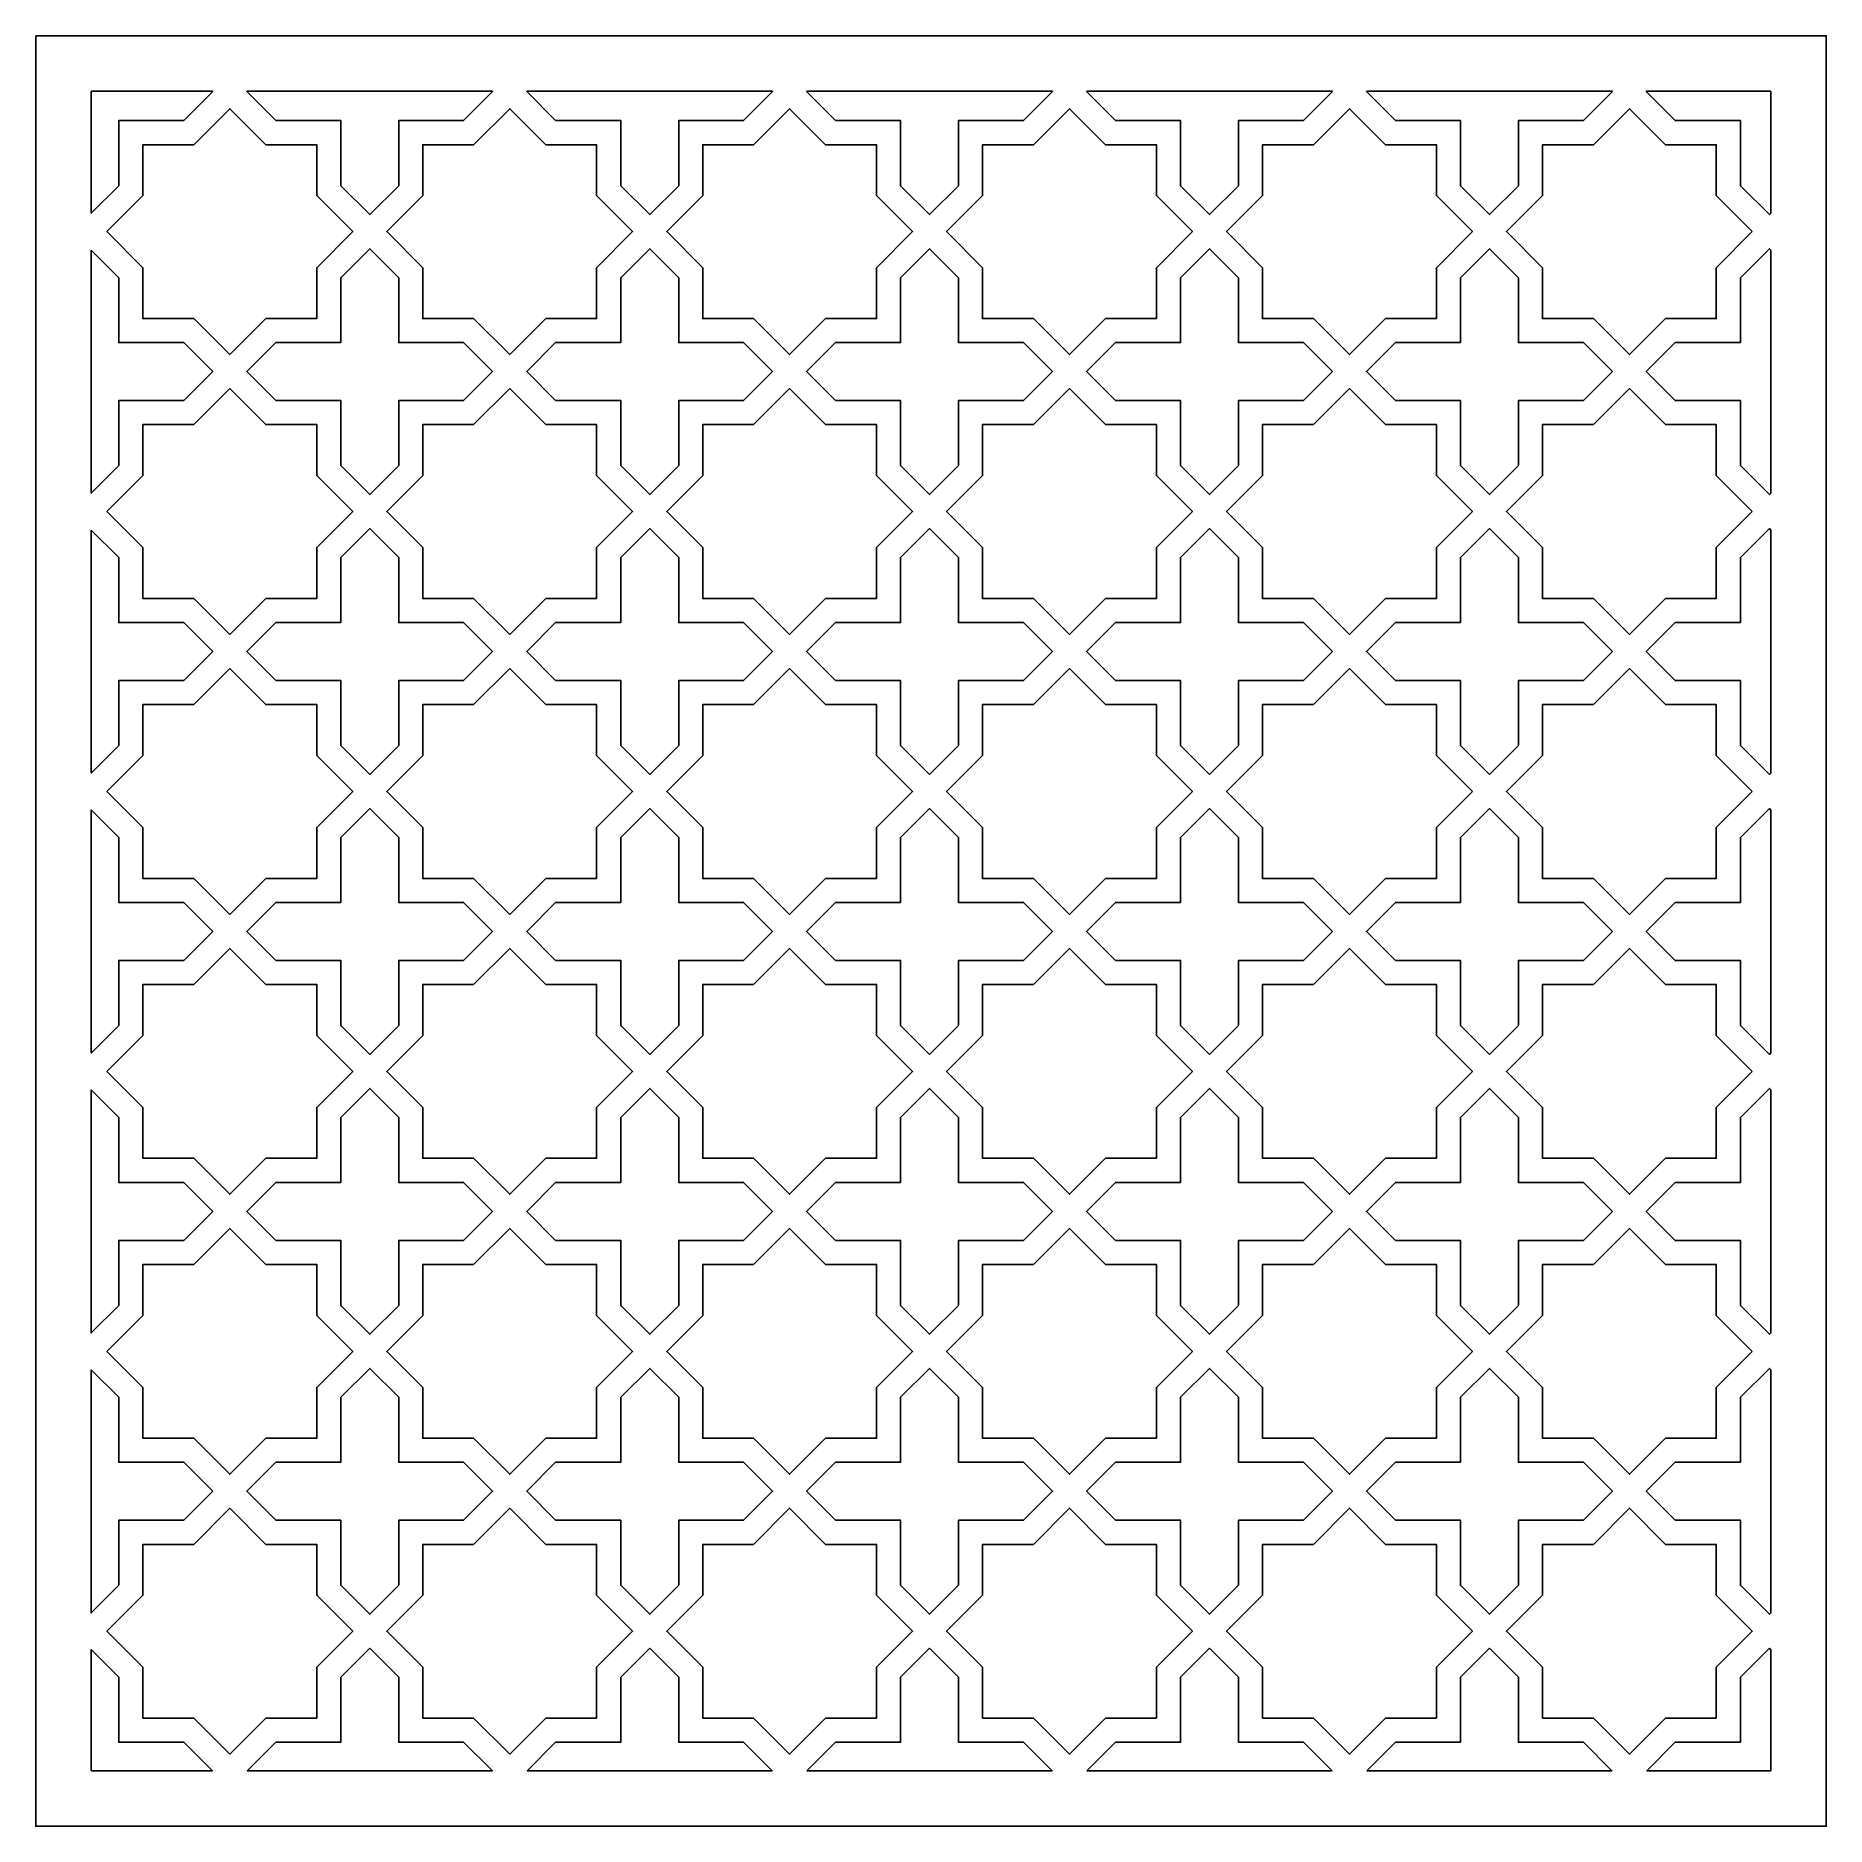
# Model space of a CAD drawing. Header units: millimetres. Extents: x -64 to 64, y -64 to 64.
import ezdxf

# ---------------------------------------------------------------- set-up
doc = ezdxf.new("R2010")
doc.units = ezdxf.units.MM
doc.header["$MEASUREMENT"] = 0
doc.layers.add('layer 1', color=7, linetype='Continuous')

msp = doc.modelspace()

# ---------------------------------------------------------------- linework, layer by layer
at = {"layer": 'layer 1', "color": 250}
for points, knots in [([(-63.5, 63.5), (-63.5, 63.5), (-63.5, -63.5), (-63.5, -63.5), (-63.5, -63.5), (-63.5, -63.5), (63.5, -63.5), (63.5, -63.5), (63.5, -63.5), (63.5, -63.5), (63.5, 63.5), (63.5, 63.5), (63.5, 63.5), (63.5, 63.5), (-63.5, 63.5), (-63.5, 63.5)], [0, 0, 0, 0, 0.2, 0.2, 0.2, 0.2, 0.4, 0.4, 0.4, 0.4, 0.6, 0.6, 0.6, 0.6, 1, 1, 1, 1]), ([(-59.5722, 59.5722), (-59.5722, 59.5722), (-50.9833, 59.5722), (-50.9833, 59.5722), (-50.9833, 59.5722), (-50.9833, 59.5722), (-50.9506, 59.5394), (-50.9506, 59.5394), (-50.9506, 59.5394), (-50.9506, 59.5394), (-53.006, 57.4837), (-53.006, 57.4837), (-53.006, 57.4837), (-53.006, 57.4837), (-57.6147, 57.4837), (-57.6147, 57.4837), (-57.6147, 57.4837), (-57.6147, 57.4837), (-57.6147, 52.8687), (-57.6147, 52.8687), (-57.6147, 52.8687), (-57.6147, 52.8687), (-59.5722, 50.9115), (-59.5722, 50.9115), (-59.5722, 50.9115), (-59.5722, 50.9115), (-59.5722, 59.5722), (-59.5722, 59.5722)], [0, 0, 0, 0, 0.125, 0.125, 0.125, 0.125, 0.25, 0.25, 0.25, 0.25, 0.375, 0.375, 0.375, 0.375, 0.5, 0.5, 0.5, 0.5, 0.625, 0.625, 0.625, 0.625, 0.75, 0.75, 0.75, 0.75, 1, 1, 1, 1]), ([(-48.5021, 59.5722), (-48.5021, 59.5722), (-31.1279, 59.5722), (-31.1279, 59.5722), (-31.1279, 59.5722), (-31.1279, 59.5722), (-31.0953, 59.5394), (-31.0953, 59.5394), (-31.0953, 59.5394), (-31.0953, 59.5394), (-33.1506, 57.4837), (-33.1506, 57.4837), (-33.1506, 57.4837), (-33.1506, 57.4837), (-37.753, 57.4837), (-37.753, 57.4837), (-37.753, 57.4837), (-37.753, 57.4837), (-37.753, 52.8687), (-37.753, 52.8687), (-37.753, 52.8687), (-37.753, 52.8687), (-39.8084, 50.8131), (-39.8084, 50.8131), (-39.8084, 50.8131), (-39.8084, 50.8131), (-41.864, 52.8687), (-41.864, 52.8687), (-41.864, 52.8687), (-41.864, 52.8687), (-41.864, 57.4837), (-41.864, 57.4837), (-41.864, 57.4837), (-41.864, 57.4837), (-46.4794, 57.4837), (-46.4794, 57.4837), (-46.4794, 57.4837), (-46.4794, 57.4837), (-48.5346, 59.5394), (-48.5346, 59.5394), (-48.5346, 59.5394), (-48.5346, 59.5394), (-48.5021, 59.5722), (-48.5021, 59.5722)], [0, 0, 0, 0, 0.08333333, 0.08333333, 0.08333333, 0.08333333, 0.16666667, 0.16666667, 0.16666667, 0.16666667, 0.25, 0.25, 0.25, 0.25, 0.33333333, 0.33333333, 0.33333333, 0.33333333, 0.41666667, 0.41666667, 0.41666667, 0.41666667, 0.5, 0.5, 0.5, 0.5, 0.58333333, 0.58333333, 0.58333333, 0.58333333, 0.66666667, 0.66666667, 0.66666667, 0.66666667, 0.75, 0.75, 0.75, 0.75, 0.83333333, 0.83333333, 0.83333333, 0.83333333, 1, 1, 1, 1]), ([(-28.6468, 59.5722), (-28.6468, 59.5722), (-11.2727, 59.5722), (-11.2727, 59.5722), (-11.2727, 59.5722), (-11.2727, 59.5722), (-11.2402, 59.5394), (-11.2402, 59.5394), (-11.2402, 59.5394), (-11.2402, 59.5394), (-13.2891, 57.4837), (-13.2891, 57.4837), (-13.2891, 57.4837), (-13.2891, 57.4837), (-17.8978, 57.4837), (-17.8978, 57.4837), (-17.8978, 57.4837), (-17.8978, 57.4837), (-17.8978, 52.8687), (-17.8978, 52.8687), (-17.8978, 52.8687), (-17.8978, 52.8687), (-19.9535, 50.8131), (-19.9535, 50.8131), (-19.9535, 50.8131), (-19.9535, 50.8131), (-22.0091, 52.8687), (-22.0091, 52.8687), (-22.0091, 52.8687), (-22.0091, 52.8687), (-22.0091, 57.4837), (-22.0091, 57.4837), (-22.0091, 57.4837), (-22.0091, 57.4837), (-26.6241, 57.4837), (-26.6241, 57.4837), (-26.6241, 57.4837), (-26.6241, 57.4837), (-28.6795, 59.5394), (-28.6795, 59.5394), (-28.6795, 59.5394), (-28.6795, 59.5394), (-28.6468, 59.5722), (-28.6468, 59.5722)], [0, 0, 0, 0, 0.08333333, 0.08333333, 0.08333333, 0.08333333, 0.16666667, 0.16666667, 0.16666667, 0.16666667, 0.25, 0.25, 0.25, 0.25, 0.33333333, 0.33333333, 0.33333333, 0.33333333, 0.41666667, 0.41666667, 0.41666667, 0.41666667, 0.5, 0.5, 0.5, 0.5, 0.58333333, 0.58333333, 0.58333333, 0.58333333, 0.66666667, 0.66666667, 0.66666667, 0.66666667, 0.75, 0.75, 0.75, 0.75, 0.83333333, 0.83333333, 0.83333333, 0.83333333, 1, 1, 1, 1]), ([(-8.7916, 59.5722), (-8.7916, 59.5722), (8.5824, 59.5722), (8.5824, 59.5722), (8.5824, 59.5722), (8.5824, 59.5722), (8.6215, 59.5394), (8.6215, 59.5394), (8.6215, 59.5394), (8.6215, 59.5394), (6.5663, 57.4837), (6.5663, 57.4837), (6.5663, 57.4837), (6.5663, 57.4837), (1.9576, 57.4837), (1.9576, 57.4837), (1.9576, 57.4837), (1.9576, 57.4837), (1.9576, 52.8687), (1.9576, 52.8687), (1.9576, 52.8687), (1.9576, 52.8687), (-0.0981, 50.8131), (-0.0981, 50.8131), (-0.0981, 50.8131), (-0.0981, 50.8131), (-2.1537, 52.8687), (-2.1537, 52.8687), (-2.1537, 52.8687), (-2.1537, 52.8687), (-2.1537, 57.4837), (-2.1537, 57.4837), (-2.1537, 57.4837), (-2.1537, 57.4837), (-6.7687, 57.4837), (-6.7687, 57.4837), (-6.7687, 57.4837), (-6.7687, 57.4837), (-8.8244, 59.5394), (-8.8244, 59.5394), (-8.8244, 59.5394), (-8.8244, 59.5394), (-8.7916, 59.5722), (-8.7916, 59.5722)], [0, 0, 0, 0, 0.08333333, 0.08333333, 0.08333333, 0.08333333, 0.16666667, 0.16666667, 0.16666667, 0.16666667, 0.25, 0.25, 0.25, 0.25, 0.33333333, 0.33333333, 0.33333333, 0.33333333, 0.41666667, 0.41666667, 0.41666667, 0.41666667, 0.5, 0.5, 0.5, 0.5, 0.58333333, 0.58333333, 0.58333333, 0.58333333, 0.66666667, 0.66666667, 0.66666667, 0.66666667, 0.75, 0.75, 0.75, 0.75, 0.83333333, 0.83333333, 0.83333333, 0.83333333, 1, 1, 1, 1]), ([(11.0638, 59.5722), (11.0638, 59.5722), (28.4378, 59.5722), (28.4378, 59.5722), (28.4378, 59.5722), (28.4378, 59.5722), (28.4769, 59.5394), (28.4769, 59.5394), (28.4769, 59.5394), (28.4769, 59.5394), (26.4213, 57.4837), (26.4213, 57.4837), (26.4213, 57.4837), (26.4213, 57.4837), (21.813, 57.4837), (21.813, 57.4837), (21.813, 57.4837), (21.813, 57.4837), (21.813, 52.8687), (21.813, 52.8687), (21.813, 52.8687), (21.813, 52.8687), (19.757, 50.8131), (19.757, 50.8131), (19.757, 50.8131), (19.757, 50.8131), (17.7013, 52.8687), (17.7013, 52.8687), (17.7013, 52.8687), (17.7013, 52.8687), (17.7013, 57.4837), (17.7013, 57.4837), (17.7013, 57.4837), (17.7013, 57.4837), (13.0863, 57.4837), (13.0863, 57.4837), (13.0863, 57.4837), (13.0863, 57.4837), (11.0307, 59.5394), (11.0307, 59.5394), (11.0307, 59.5394), (11.0307, 59.5394), (11.0638, 59.5722), (11.0638, 59.5722)], [0, 0, 0, 0, 0.08333333, 0.08333333, 0.08333333, 0.08333333, 0.16666667, 0.16666667, 0.16666667, 0.16666667, 0.25, 0.25, 0.25, 0.25, 0.33333333, 0.33333333, 0.33333333, 0.33333333, 0.41666667, 0.41666667, 0.41666667, 0.41666667, 0.5, 0.5, 0.5, 0.5, 0.58333333, 0.58333333, 0.58333333, 0.58333333, 0.66666667, 0.66666667, 0.66666667, 0.66666667, 0.75, 0.75, 0.75, 0.75, 0.83333333, 0.83333333, 0.83333333, 0.83333333, 1, 1, 1, 1]), ([(30.9185, 59.5722), (30.9185, 59.5722), (48.2928, 59.5722), (48.2928, 59.5722), (48.2928, 59.5722), (48.2928, 59.5722), (48.332, 59.5394), (48.332, 59.5394), (48.332, 59.5394), (48.332, 59.5394), (46.2767, 57.4837), (46.2767, 57.4837), (46.2767, 57.4837), (46.2767, 57.4837), (41.668, 57.4837), (41.668, 57.4837), (41.668, 57.4837), (41.668, 57.4837), (41.668, 52.8687), (41.668, 52.8687), (41.668, 52.8687), (41.668, 52.8687), (39.6124, 50.8131), (39.6124, 50.8131), (39.6124, 50.8131), (39.6124, 50.8131), (37.5567, 52.8687), (37.5567, 52.8687), (37.5567, 52.8687), (37.5567, 52.8687), (37.5567, 57.4837), (37.5567, 57.4837), (37.5567, 57.4837), (37.5567, 57.4837), (32.9417, 57.4837), (32.9417, 57.4837), (32.9417, 57.4837), (32.9417, 57.4837), (30.886, 59.5394), (30.886, 59.5394), (30.886, 59.5394), (30.886, 59.5394), (30.9185, 59.5722), (30.9185, 59.5722)], [0, 0, 0, 0, 0.08333333, 0.08333333, 0.08333333, 0.08333333, 0.16666667, 0.16666667, 0.16666667, 0.16666667, 0.25, 0.25, 0.25, 0.25, 0.33333333, 0.33333333, 0.33333333, 0.33333333, 0.41666667, 0.41666667, 0.41666667, 0.41666667, 0.5, 0.5, 0.5, 0.5, 0.58333333, 0.58333333, 0.58333333, 0.58333333, 0.66666667, 0.66666667, 0.66666667, 0.66666667, 0.75, 0.75, 0.75, 0.75, 0.83333333, 0.83333333, 0.83333333, 0.83333333, 1, 1, 1, 1]), ([(59.5722, 50.9178), (59.5722, 50.9178), (59.4678, 50.8131), (59.4678, 50.8131), (59.4678, 50.8131), (59.4678, 50.8131), (57.4121, 52.8687), (57.4121, 52.8687), (57.4121, 52.8687), (57.4121, 52.8687), (57.4121, 57.4837), (57.4121, 57.4837), (57.4121, 57.4837), (57.4121, 57.4837), (52.7971, 57.4837), (52.7971, 57.4837), (52.7971, 57.4837), (52.7971, 57.4837), (50.7411, 59.5394), (50.7411, 59.5394), (50.7411, 59.5394), (50.7411, 59.5394), (50.7806, 59.5722), (50.7806, 59.5722), (50.7806, 59.5722), (50.7806, 59.5722), (59.5722, 59.5722), (59.5722, 59.5722), (59.5722, 59.5722), (59.5722, 59.5722), (59.5722, 50.9178), (59.5722, 50.9178)], [0, 0, 0, 0, 0.11111111, 0.11111111, 0.11111111, 0.11111111, 0.22222222, 0.22222222, 0.22222222, 0.22222222, 0.33333333, 0.33333333, 0.33333333, 0.33333333, 0.44444444, 0.44444444, 0.44444444, 0.44444444, 0.55555556, 0.55555556, 0.55555556, 0.55555556, 0.66666667, 0.66666667, 0.66666667, 0.66666667, 0.77777778, 0.77777778, 0.77777778, 0.77777778, 1, 1, 1, 1]), ([(-47.1864, 55.7756), (-47.1864, 55.7756), (-43.5725, 55.7756), (-43.5725, 55.7756), (-43.5725, 55.7756), (-43.5725, 55.7756), (-43.5725, 52.1617), (-43.5725, 52.1617), (-43.5725, 52.1617), (-43.5725, 52.1617), (-41.0195, 49.6087), (-41.0195, 49.6087), (-41.0195, 49.6087), (-41.0195, 49.6087), (-43.5725, 47.0489), (-43.5725, 47.0489), (-43.5725, 47.0489), (-43.5725, 47.0489), (-43.5725, 43.4421), (-43.5725, 43.4421), (-43.5725, 43.4421), (-43.5725, 43.4421), (-47.1864, 43.4421), (-47.1864, 43.4421), (-47.1864, 43.4421), (-47.1864, 43.4421), (-49.7394, 40.8887), (-49.7394, 40.8887), (-49.7394, 40.8887), (-49.7394, 40.8887), (-52.2989, 43.4421), (-52.2989, 43.4421), (-52.2989, 43.4421), (-52.2989, 43.4421), (-55.906, 43.4421), (-55.906, 43.4421), (-55.906, 43.4421), (-55.906, 43.4421), (-55.906, 47.0489), (-55.906, 47.0489), (-55.906, 47.0489), (-55.906, 47.0489), (-58.4591, 49.6087), (-58.4591, 49.6087), (-58.4591, 49.6087), (-58.4591, 49.6087), (-55.906, 52.1617), (-55.906, 52.1617), (-55.906, 52.1617), (-55.906, 52.1617), (-55.906, 55.7756), (-55.906, 55.7756), (-55.906, 55.7756), (-55.906, 55.7756), (-52.2989, 55.7756), (-52.2989, 55.7756), (-52.2989, 55.7756), (-52.2989, 55.7756), (-49.7394, 58.3283), (-49.7394, 58.3283), (-49.7394, 58.3283), (-49.7394, 58.3283), (-47.1864, 55.7756), (-47.1864, 55.7756)], [0, 0, 0, 0, 0.05882353, 0.05882353, 0.05882353, 0.05882353, 0.11764706, 0.11764706, 0.11764706, 0.11764706, 0.17647059, 0.17647059, 0.17647059, 0.17647059, 0.23529412, 0.23529412, 0.23529412, 0.23529412, 0.29411765, 0.29411765, 0.29411765, 0.29411765, 0.35294118, 0.35294118, 0.35294118, 0.35294118, 0.41176471, 0.41176471, 0.41176471, 0.41176471, 0.47058824, 0.47058824, 0.47058824, 0.47058824, 0.52941176, 0.52941176, 0.52941176, 0.52941176, 0.58823529, 0.58823529, 0.58823529, 0.58823529, 0.64705882, 0.64705882, 0.64705882, 0.64705882, 0.70588235, 0.70588235, 0.70588235, 0.70588235, 0.76470588, 0.76470588, 0.76470588, 0.76470588, 0.82352941, 0.82352941, 0.82352941, 0.82352941, 0.88235294, 0.88235294, 0.88235294, 0.88235294, 1, 1, 1, 1]), ([(-27.3311, 55.7756), (-27.3311, 55.7756), (-23.7176, 55.7756), (-23.7176, 55.7756), (-23.7176, 55.7756), (-23.7176, 55.7756), (-23.7176, 52.1617), (-23.7176, 52.1617), (-23.7176, 52.1617), (-23.7176, 52.1617), (-21.1645, 49.6087), (-21.1645, 49.6087), (-21.1645, 49.6087), (-21.1645, 49.6087), (-23.7176, 47.0489), (-23.7176, 47.0489), (-23.7176, 47.0489), (-23.7176, 47.0489), (-23.7176, 43.4421), (-23.7176, 43.4421), (-23.7176, 43.4421), (-23.7176, 43.4421), (-27.3311, 43.4421), (-27.3311, 43.4421), (-27.3311, 43.4421), (-27.3311, 43.4421), (-29.8843, 40.8887), (-29.8843, 40.8887), (-29.8843, 40.8887), (-29.8843, 40.8887), (-32.4436, 43.4421), (-32.4436, 43.4421), (-32.4436, 43.4421), (-32.4436, 43.4421), (-36.0509, 43.4421), (-36.0509, 43.4421), (-36.0509, 43.4421), (-36.0509, 43.4421), (-36.0509, 47.0489), (-36.0509, 47.0489), (-36.0509, 47.0489), (-36.0509, 47.0489), (-38.6039, 49.6087), (-38.6039, 49.6087), (-38.6039, 49.6087), (-38.6039, 49.6087), (-36.0509, 52.1617), (-36.0509, 52.1617), (-36.0509, 52.1617), (-36.0509, 52.1617), (-36.0509, 55.7756), (-36.0509, 55.7756), (-36.0509, 55.7756), (-36.0509, 55.7756), (-32.4436, 55.7756), (-32.4436, 55.7756), (-32.4436, 55.7756), (-32.4436, 55.7756), (-29.8843, 58.3283), (-29.8843, 58.3283), (-29.8843, 58.3283), (-29.8843, 58.3283), (-27.3311, 55.7756), (-27.3311, 55.7756)], [0, 0, 0, 0, 0.05882353, 0.05882353, 0.05882353, 0.05882353, 0.11764706, 0.11764706, 0.11764706, 0.11764706, 0.17647059, 0.17647059, 0.17647059, 0.17647059, 0.23529412, 0.23529412, 0.23529412, 0.23529412, 0.29411765, 0.29411765, 0.29411765, 0.29411765, 0.35294118, 0.35294118, 0.35294118, 0.35294118, 0.41176471, 0.41176471, 0.41176471, 0.41176471, 0.47058824, 0.47058824, 0.47058824, 0.47058824, 0.52941176, 0.52941176, 0.52941176, 0.52941176, 0.58823529, 0.58823529, 0.58823529, 0.58823529, 0.64705882, 0.64705882, 0.64705882, 0.64705882, 0.70588235, 0.70588235, 0.70588235, 0.70588235, 0.76470588, 0.76470588, 0.76470588, 0.76470588, 0.82352941, 0.82352941, 0.82352941, 0.82352941, 0.88235294, 0.88235294, 0.88235294, 0.88235294, 1, 1, 1, 1]), ([(-7.4761, 55.7756), (-7.4761, 55.7756), (-3.8622, 55.7756), (-3.8622, 55.7756), (-3.8622, 55.7756), (-3.8622, 55.7756), (-3.8622, 52.1617), (-3.8622, 52.1617), (-3.8622, 52.1617), (-3.8622, 52.1617), (-1.3092, 49.6087), (-1.3092, 49.6087), (-1.3092, 49.6087), (-1.3092, 49.6087), (-3.8622, 47.0489), (-3.8622, 47.0489), (-3.8622, 47.0489), (-3.8622, 47.0489), (-3.8622, 43.4421), (-3.8622, 43.4421), (-3.8622, 43.4421), (-3.8622, 43.4421), (-7.4761, 43.4421), (-7.4761, 43.4421), (-7.4761, 43.4421), (-7.4761, 43.4421), (-10.0291, 40.8887), (-10.0291, 40.8887), (-10.0291, 40.8887), (-10.0291, 40.8887), (-12.5818, 43.4421), (-12.5818, 43.4421), (-12.5818, 43.4421), (-12.5818, 43.4421), (-16.1957, 43.4421), (-16.1957, 43.4421), (-16.1957, 43.4421), (-16.1957, 43.4421), (-16.1957, 47.0489), (-16.1957, 47.0489), (-16.1957, 47.0489), (-16.1957, 47.0489), (-18.7487, 49.6087), (-18.7487, 49.6087), (-18.7487, 49.6087), (-18.7487, 49.6087), (-16.1957, 52.1617), (-16.1957, 52.1617), (-16.1957, 52.1617), (-16.1957, 52.1617), (-16.1957, 55.7756), (-16.1957, 55.7756), (-16.1957, 55.7756), (-16.1957, 55.7756), (-12.5818, 55.7756), (-12.5818, 55.7756), (-12.5818, 55.7756), (-12.5818, 55.7756), (-10.0291, 58.3283), (-10.0291, 58.3283), (-10.0291, 58.3283), (-10.0291, 58.3283), (-7.4761, 55.7756), (-7.4761, 55.7756)], [0, 0, 0, 0, 0.05882353, 0.05882353, 0.05882353, 0.05882353, 0.11764706, 0.11764706, 0.11764706, 0.11764706, 0.17647059, 0.17647059, 0.17647059, 0.17647059, 0.23529412, 0.23529412, 0.23529412, 0.23529412, 0.29411765, 0.29411765, 0.29411765, 0.29411765, 0.35294118, 0.35294118, 0.35294118, 0.35294118, 0.41176471, 0.41176471, 0.41176471, 0.41176471, 0.47058824, 0.47058824, 0.47058824, 0.47058824, 0.52941176, 0.52941176, 0.52941176, 0.52941176, 0.58823529, 0.58823529, 0.58823529, 0.58823529, 0.64705882, 0.64705882, 0.64705882, 0.64705882, 0.70588235, 0.70588235, 0.70588235, 0.70588235, 0.76470588, 0.76470588, 0.76470588, 0.76470588, 0.82352941, 0.82352941, 0.82352941, 0.82352941, 0.88235294, 0.88235294, 0.88235294, 0.88235294, 1, 1, 1, 1]), ([(12.3793, 55.7756), (12.3793, 55.7756), (15.9928, 55.7756), (15.9928, 55.7756), (15.9928, 55.7756), (15.9928, 55.7756), (15.9928, 52.1617), (15.9928, 52.1617), (15.9928, 52.1617), (15.9928, 52.1617), (18.5459, 49.6087), (18.5459, 49.6087), (18.5459, 49.6087), (18.5459, 49.6087), (15.9928, 47.0489), (15.9928, 47.0489), (15.9928, 47.0489), (15.9928, 47.0489), (15.9928, 43.4421), (15.9928, 43.4421), (15.9928, 43.4421), (15.9928, 43.4421), (12.3793, 43.4421), (12.3793, 43.4421), (12.3793, 43.4421), (12.3793, 43.4421), (9.8263, 40.8887), (9.8263, 40.8887), (9.8263, 40.8887), (9.8263, 40.8887), (7.2732, 43.4421), (7.2732, 43.4421), (7.2732, 43.4421), (7.2732, 43.4421), (3.6597, 43.4421), (3.6597, 43.4421), (3.6597, 43.4421), (3.6597, 43.4421), (3.6597, 47.0489), (3.6597, 47.0489), (3.6597, 47.0489), (3.6597, 47.0489), (1.1067, 49.6087), (1.1067, 49.6087), (1.1067, 49.6087), (1.1067, 49.6087), (3.6597, 52.1617), (3.6597, 52.1617), (3.6597, 52.1617), (3.6597, 52.1617), (3.6597, 55.7756), (3.6597, 55.7756), (3.6597, 55.7756), (3.6597, 55.7756), (7.2732, 55.7756), (7.2732, 55.7756), (7.2732, 55.7756), (7.2732, 55.7756), (9.8263, 58.3283), (9.8263, 58.3283), (9.8263, 58.3283), (9.8263, 58.3283), (12.3793, 55.7756), (12.3793, 55.7756)], [0, 0, 0, 0, 0.05882353, 0.05882353, 0.05882353, 0.05882353, 0.11764706, 0.11764706, 0.11764706, 0.11764706, 0.17647059, 0.17647059, 0.17647059, 0.17647059, 0.23529412, 0.23529412, 0.23529412, 0.23529412, 0.29411765, 0.29411765, 0.29411765, 0.29411765, 0.35294118, 0.35294118, 0.35294118, 0.35294118, 0.41176471, 0.41176471, 0.41176471, 0.41176471, 0.47058824, 0.47058824, 0.47058824, 0.47058824, 0.52941176, 0.52941176, 0.52941176, 0.52941176, 0.58823529, 0.58823529, 0.58823529, 0.58823529, 0.64705882, 0.64705882, 0.64705882, 0.64705882, 0.70588235, 0.70588235, 0.70588235, 0.70588235, 0.76470588, 0.76470588, 0.76470588, 0.76470588, 0.82352941, 0.82352941, 0.82352941, 0.82352941, 0.88235294, 0.88235294, 0.88235294, 0.88235294, 1, 1, 1, 1]), ([(32.2347, 55.7756), (32.2347, 55.7756), (35.8482, 55.7756), (35.8482, 55.7756), (35.8482, 55.7756), (35.8482, 55.7756), (35.8482, 52.1617), (35.8482, 52.1617), (35.8482, 52.1617), (35.8482, 52.1617), (38.4013, 49.6087), (38.4013, 49.6087), (38.4013, 49.6087), (38.4013, 49.6087), (35.8482, 47.0489), (35.8482, 47.0489), (35.8482, 47.0489), (35.8482, 47.0489), (35.8482, 43.4421), (35.8482, 43.4421), (35.8482, 43.4421), (35.8482, 43.4421), (32.2347, 43.4421), (32.2347, 43.4421), (32.2347, 43.4421), (32.2347, 43.4421), (29.6817, 40.8887), (29.6817, 40.8887), (29.6817, 40.8887), (29.6817, 40.8887), (27.1286, 43.4421), (27.1286, 43.4421), (27.1286, 43.4421), (27.1286, 43.4421), (23.5148, 43.4421), (23.5148, 43.4421), (23.5148, 43.4421), (23.5148, 43.4421), (23.5148, 47.0489), (23.5148, 47.0489), (23.5148, 47.0489), (23.5148, 47.0489), (20.9617, 49.6087), (20.9617, 49.6087), (20.9617, 49.6087), (20.9617, 49.6087), (23.5148, 52.1617), (23.5148, 52.1617), (23.5148, 52.1617), (23.5148, 52.1617), (23.5148, 55.7756), (23.5148, 55.7756), (23.5148, 55.7756), (23.5148, 55.7756), (27.1286, 55.7756), (27.1286, 55.7756), (27.1286, 55.7756), (27.1286, 55.7756), (29.6817, 58.3283), (29.6817, 58.3283), (29.6817, 58.3283), (29.6817, 58.3283), (32.2347, 55.7756), (32.2347, 55.7756)], [0, 0, 0, 0, 0.05882353, 0.05882353, 0.05882353, 0.05882353, 0.11764706, 0.11764706, 0.11764706, 0.11764706, 0.17647059, 0.17647059, 0.17647059, 0.17647059, 0.23529412, 0.23529412, 0.23529412, 0.23529412, 0.29411765, 0.29411765, 0.29411765, 0.29411765, 0.35294118, 0.35294118, 0.35294118, 0.35294118, 0.41176471, 0.41176471, 0.41176471, 0.41176471, 0.47058824, 0.47058824, 0.47058824, 0.47058824, 0.52941176, 0.52941176, 0.52941176, 0.52941176, 0.58823529, 0.58823529, 0.58823529, 0.58823529, 0.64705882, 0.64705882, 0.64705882, 0.64705882, 0.70588235, 0.70588235, 0.70588235, 0.70588235, 0.76470588, 0.76470588, 0.76470588, 0.76470588, 0.82352941, 0.82352941, 0.82352941, 0.82352941, 0.88235294, 0.88235294, 0.88235294, 0.88235294, 1, 1, 1, 1]), ([(58.2567, 49.6087), (58.2567, 49.6087), (55.7036, 47.0489), (55.7036, 47.0489), (55.7036, 47.0489), (55.7036, 47.0489), (55.7036, 43.4421), (55.7036, 43.4421), (55.7036, 43.4421), (55.7036, 43.4421), (52.0898, 43.4421), (52.0898, 43.4421), (52.0898, 43.4421), (52.0898, 43.4421), (49.5364, 40.8887), (49.5364, 40.8887), (49.5364, 40.8887), (49.5364, 40.8887), (46.9833, 43.4421), (46.9833, 43.4421), (46.9833, 43.4421), (46.9833, 43.4421), (43.3765, 43.4421), (43.3765, 43.4421), (43.3765, 43.4421), (43.3765, 43.4421), (43.3765, 47.0489), (43.3765, 47.0489), (43.3765, 47.0489), (43.3765, 47.0489), (40.8167, 49.6087), (40.8167, 49.6087), (40.8167, 49.6087), (40.8167, 49.6087), (43.3765, 52.1617), (43.3765, 52.1617), (43.3765, 52.1617), (43.3765, 52.1617), (43.3765, 55.7756), (43.3765, 55.7756), (43.3765, 55.7756), (43.3765, 55.7756), (46.9833, 55.7756), (46.9833, 55.7756), (46.9833, 55.7756), (46.9833, 55.7756), (49.5364, 58.3283), (49.5364, 58.3283), (49.5364, 58.3283), (49.5364, 58.3283), (52.0898, 55.7756), (52.0898, 55.7756), (52.0898, 55.7756), (52.0898, 55.7756), (55.7036, 55.7756), (55.7036, 55.7756), (55.7036, 55.7756), (55.7036, 55.7756), (55.7036, 52.1617), (55.7036, 52.1617), (55.7036, 52.1617), (55.7036, 52.1617), (58.2567, 49.6087), (58.2567, 49.6087)], [0, 0, 0, 0, 0.05882353, 0.05882353, 0.05882353, 0.05882353, 0.11764706, 0.11764706, 0.11764706, 0.11764706, 0.17647059, 0.17647059, 0.17647059, 0.17647059, 0.23529412, 0.23529412, 0.23529412, 0.23529412, 0.29411765, 0.29411765, 0.29411765, 0.29411765, 0.35294118, 0.35294118, 0.35294118, 0.35294118, 0.41176471, 0.41176471, 0.41176471, 0.41176471, 0.47058824, 0.47058824, 0.47058824, 0.47058824, 0.52941176, 0.52941176, 0.52941176, 0.52941176, 0.58823529, 0.58823529, 0.58823529, 0.58823529, 0.64705882, 0.64705882, 0.64705882, 0.64705882, 0.70588235, 0.70588235, 0.70588235, 0.70588235, 0.76470588, 0.76470588, 0.76470588, 0.76470588, 0.82352941, 0.82352941, 0.82352941, 0.82352941, 0.88235294, 0.88235294, 0.88235294, 0.88235294, 1, 1, 1, 1]), ([(-59.5722, 48.2992), (-59.5722, 48.2992), (-57.6147, 46.3419), (-57.6147, 46.3419), (-57.6147, 46.3419), (-57.6147, 46.3419), (-57.6147, 41.7333), (-57.6147, 41.7333), (-57.6147, 41.7333), (-57.6147, 41.7333), (-53.006, 41.7333), (-53.006, 41.7333), (-53.006, 41.7333), (-53.006, 41.7333), (-50.9506, 39.6776), (-50.9506, 39.6776), (-50.9506, 39.6776), (-50.9506, 39.6776), (-53.006, 37.6287), (-53.006, 37.6287), (-53.006, 37.6287), (-53.006, 37.6287), (-57.6147, 37.6287), (-57.6147, 37.6287), (-57.6147, 37.6287), (-57.6147, 37.6287), (-57.6147, 33.0137), (-57.6147, 33.0137), (-57.6147, 33.0137), (-57.6147, 33.0137), (-59.5722, 31.0561), (-59.5722, 31.0561), (-59.5722, 31.0561), (-59.5722, 31.0561), (-59.5722, 48.2992), (-59.5722, 48.2992)], [0, 0, 0, 0, 0.1, 0.1, 0.1, 0.1, 0.2, 0.2, 0.2, 0.2, 0.3, 0.3, 0.3, 0.3, 0.4, 0.4, 0.4, 0.4, 0.5, 0.5, 0.5, 0.5, 0.6, 0.6, 0.6, 0.6, 0.7, 0.7, 0.7, 0.7, 0.8, 0.8, 0.8, 0.8, 1, 1, 1, 1]), ([(-33.1506, 41.7333), (-33.1506, 41.7333), (-31.0953, 39.6776), (-31.0953, 39.6776), (-31.0953, 39.6776), (-31.0953, 39.6776), (-33.1506, 37.6287), (-33.1506, 37.6287), (-33.1506, 37.6287), (-33.1506, 37.6287), (-37.753, 37.6287), (-37.753, 37.6287), (-37.753, 37.6287), (-37.753, 37.6287), (-37.753, 33.0137), (-37.753, 33.0137), (-37.753, 33.0137), (-37.753, 33.0137), (-39.8084, 30.958), (-39.8084, 30.958), (-39.8084, 30.958), (-39.8084, 30.958), (-41.864, 33.0137), (-41.864, 33.0137), (-41.864, 33.0137), (-41.864, 33.0137), (-41.864, 37.6287), (-41.864, 37.6287), (-41.864, 37.6287), (-41.864, 37.6287), (-46.4794, 37.6287), (-46.4794, 37.6287), (-46.4794, 37.6287), (-46.4794, 37.6287), (-48.5346, 39.6776), (-48.5346, 39.6776), (-48.5346, 39.6776), (-48.5346, 39.6776), (-46.4794, 41.7333), (-46.4794, 41.7333), (-46.4794, 41.7333), (-46.4794, 41.7333), (-41.864, 41.7333), (-41.864, 41.7333), (-41.864, 41.7333), (-41.864, 41.7333), (-41.864, 46.3419), (-41.864, 46.3419), (-41.864, 46.3419), (-41.864, 46.3419), (-39.8084, 48.3976), (-39.8084, 48.3976), (-39.8084, 48.3976), (-39.8084, 48.3976), (-37.753, 46.3419), (-37.753, 46.3419), (-37.753, 46.3419), (-37.753, 46.3419), (-37.753, 41.7333), (-37.753, 41.7333), (-37.753, 41.7333), (-37.753, 41.7333), (-33.1506, 41.7333), (-33.1506, 41.7333)], [0, 0, 0, 0, 0.05882353, 0.05882353, 0.05882353, 0.05882353, 0.11764706, 0.11764706, 0.11764706, 0.11764706, 0.17647059, 0.17647059, 0.17647059, 0.17647059, 0.23529412, 0.23529412, 0.23529412, 0.23529412, 0.29411765, 0.29411765, 0.29411765, 0.29411765, 0.35294118, 0.35294118, 0.35294118, 0.35294118, 0.41176471, 0.41176471, 0.41176471, 0.41176471, 0.47058824, 0.47058824, 0.47058824, 0.47058824, 0.52941176, 0.52941176, 0.52941176, 0.52941176, 0.58823529, 0.58823529, 0.58823529, 0.58823529, 0.64705882, 0.64705882, 0.64705882, 0.64705882, 0.70588235, 0.70588235, 0.70588235, 0.70588235, 0.76470588, 0.76470588, 0.76470588, 0.76470588, 0.82352941, 0.82352941, 0.82352941, 0.82352941, 0.88235294, 0.88235294, 0.88235294, 0.88235294, 1, 1, 1, 1]), ([(-13.2891, 41.7333), (-13.2891, 41.7333), (-11.2402, 39.6776), (-11.2402, 39.6776), (-11.2402, 39.6776), (-11.2402, 39.6776), (-13.2891, 37.6287), (-13.2891, 37.6287), (-13.2891, 37.6287), (-13.2891, 37.6287), (-17.8978, 37.6287), (-17.8978, 37.6287), (-17.8978, 37.6287), (-17.8978, 37.6287), (-17.8978, 33.0137), (-17.8978, 33.0137), (-17.8978, 33.0137), (-17.8978, 33.0137), (-19.9535, 30.958), (-19.9535, 30.958), (-19.9535, 30.958), (-19.9535, 30.958), (-22.0091, 33.0137), (-22.0091, 33.0137), (-22.0091, 33.0137), (-22.0091, 33.0137), (-22.0091, 37.6287), (-22.0091, 37.6287), (-22.0091, 37.6287), (-22.0091, 37.6287), (-26.6241, 37.6287), (-26.6241, 37.6287), (-26.6241, 37.6287), (-26.6241, 37.6287), (-28.6795, 39.6776), (-28.6795, 39.6776), (-28.6795, 39.6776), (-28.6795, 39.6776), (-26.6241, 41.7333), (-26.6241, 41.7333), (-26.6241, 41.7333), (-26.6241, 41.7333), (-22.0091, 41.7333), (-22.0091, 41.7333), (-22.0091, 41.7333), (-22.0091, 41.7333), (-22.0091, 46.3419), (-22.0091, 46.3419), (-22.0091, 46.3419), (-22.0091, 46.3419), (-19.9535, 48.3976), (-19.9535, 48.3976), (-19.9535, 48.3976), (-19.9535, 48.3976), (-17.8978, 46.3419), (-17.8978, 46.3419), (-17.8978, 46.3419), (-17.8978, 46.3419), (-17.8978, 41.7333), (-17.8978, 41.7333), (-17.8978, 41.7333), (-17.8978, 41.7333), (-13.2891, 41.7333), (-13.2891, 41.7333)], [0, 0, 0, 0, 0.05882353, 0.05882353, 0.05882353, 0.05882353, 0.11764706, 0.11764706, 0.11764706, 0.11764706, 0.17647059, 0.17647059, 0.17647059, 0.17647059, 0.23529412, 0.23529412, 0.23529412, 0.23529412, 0.29411765, 0.29411765, 0.29411765, 0.29411765, 0.35294118, 0.35294118, 0.35294118, 0.35294118, 0.41176471, 0.41176471, 0.41176471, 0.41176471, 0.47058824, 0.47058824, 0.47058824, 0.47058824, 0.52941176, 0.52941176, 0.52941176, 0.52941176, 0.58823529, 0.58823529, 0.58823529, 0.58823529, 0.64705882, 0.64705882, 0.64705882, 0.64705882, 0.70588235, 0.70588235, 0.70588235, 0.70588235, 0.76470588, 0.76470588, 0.76470588, 0.76470588, 0.82352941, 0.82352941, 0.82352941, 0.82352941, 0.88235294, 0.88235294, 0.88235294, 0.88235294, 1, 1, 1, 1]), ([(6.5663, 41.7333), (6.5663, 41.7333), (8.6215, 39.6776), (8.6215, 39.6776), (8.6215, 39.6776), (8.6215, 39.6776), (6.5663, 37.6287), (6.5663, 37.6287), (6.5663, 37.6287), (6.5663, 37.6287), (1.9576, 37.6287), (1.9576, 37.6287), (1.9576, 37.6287), (1.9576, 37.6287), (1.9576, 33.0137), (1.9576, 33.0137), (1.9576, 33.0137), (1.9576, 33.0137), (-0.0981, 30.958), (-0.0981, 30.958), (-0.0981, 30.958), (-0.0981, 30.958), (-2.1537, 33.0137), (-2.1537, 33.0137), (-2.1537, 33.0137), (-2.1537, 33.0137), (-2.1537, 37.6287), (-2.1537, 37.6287), (-2.1537, 37.6287), (-2.1537, 37.6287), (-6.7687, 37.6287), (-6.7687, 37.6287), (-6.7687, 37.6287), (-6.7687, 37.6287), (-8.8244, 39.6776), (-8.8244, 39.6776), (-8.8244, 39.6776), (-8.8244, 39.6776), (-6.7687, 41.7333), (-6.7687, 41.7333), (-6.7687, 41.7333), (-6.7687, 41.7333), (-2.1537, 41.7333), (-2.1537, 41.7333), (-2.1537, 41.7333), (-2.1537, 41.7333), (-2.1537, 46.3419), (-2.1537, 46.3419), (-2.1537, 46.3419), (-2.1537, 46.3419), (-0.0981, 48.3976), (-0.0981, 48.3976), (-0.0981, 48.3976), (-0.0981, 48.3976), (1.9576, 46.3419), (1.9576, 46.3419), (1.9576, 46.3419), (1.9576, 46.3419), (1.9576, 41.7333), (1.9576, 41.7333), (1.9576, 41.7333), (1.9576, 41.7333), (6.5663, 41.7333), (6.5663, 41.7333)], [0, 0, 0, 0, 0.05882353, 0.05882353, 0.05882353, 0.05882353, 0.11764706, 0.11764706, 0.11764706, 0.11764706, 0.17647059, 0.17647059, 0.17647059, 0.17647059, 0.23529412, 0.23529412, 0.23529412, 0.23529412, 0.29411765, 0.29411765, 0.29411765, 0.29411765, 0.35294118, 0.35294118, 0.35294118, 0.35294118, 0.41176471, 0.41176471, 0.41176471, 0.41176471, 0.47058824, 0.47058824, 0.47058824, 0.47058824, 0.52941176, 0.52941176, 0.52941176, 0.52941176, 0.58823529, 0.58823529, 0.58823529, 0.58823529, 0.64705882, 0.64705882, 0.64705882, 0.64705882, 0.70588235, 0.70588235, 0.70588235, 0.70588235, 0.76470588, 0.76470588, 0.76470588, 0.76470588, 0.82352941, 0.82352941, 0.82352941, 0.82352941, 0.88235294, 0.88235294, 0.88235294, 0.88235294, 1, 1, 1, 1]), ([(26.4213, 41.7333), (26.4213, 41.7333), (28.4769, 39.6776), (28.4769, 39.6776), (28.4769, 39.6776), (28.4769, 39.6776), (26.4213, 37.6287), (26.4213, 37.6287), (26.4213, 37.6287), (26.4213, 37.6287), (21.813, 37.6287), (21.813, 37.6287), (21.813, 37.6287), (21.813, 37.6287), (21.813, 33.0137), (21.813, 33.0137), (21.813, 33.0137), (21.813, 33.0137), (19.757, 30.958), (19.757, 30.958), (19.757, 30.958), (19.757, 30.958), (17.7013, 33.0137), (17.7013, 33.0137), (17.7013, 33.0137), (17.7013, 33.0137), (17.7013, 37.6287), (17.7013, 37.6287), (17.7013, 37.6287), (17.7013, 37.6287), (13.0863, 37.6287), (13.0863, 37.6287), (13.0863, 37.6287), (13.0863, 37.6287), (11.0307, 39.6776), (11.0307, 39.6776), (11.0307, 39.6776), (11.0307, 39.6776), (13.0863, 41.7333), (13.0863, 41.7333), (13.0863, 41.7333), (13.0863, 41.7333), (17.7013, 41.7333), (17.7013, 41.7333), (17.7013, 41.7333), (17.7013, 41.7333), (17.7013, 46.3419), (17.7013, 46.3419), (17.7013, 46.3419), (17.7013, 46.3419), (19.757, 48.3976), (19.757, 48.3976), (19.757, 48.3976), (19.757, 48.3976), (21.813, 46.3419), (21.813, 46.3419), (21.813, 46.3419), (21.813, 46.3419), (21.813, 41.7333), (21.813, 41.7333), (21.813, 41.7333), (21.813, 41.7333), (26.4213, 41.7333), (26.4213, 41.7333)], [0, 0, 0, 0, 0.05882353, 0.05882353, 0.05882353, 0.05882353, 0.11764706, 0.11764706, 0.11764706, 0.11764706, 0.17647059, 0.17647059, 0.17647059, 0.17647059, 0.23529412, 0.23529412, 0.23529412, 0.23529412, 0.29411765, 0.29411765, 0.29411765, 0.29411765, 0.35294118, 0.35294118, 0.35294118, 0.35294118, 0.41176471, 0.41176471, 0.41176471, 0.41176471, 0.47058824, 0.47058824, 0.47058824, 0.47058824, 0.52941176, 0.52941176, 0.52941176, 0.52941176, 0.58823529, 0.58823529, 0.58823529, 0.58823529, 0.64705882, 0.64705882, 0.64705882, 0.64705882, 0.70588235, 0.70588235, 0.70588235, 0.70588235, 0.76470588, 0.76470588, 0.76470588, 0.76470588, 0.82352941, 0.82352941, 0.82352941, 0.82352941, 0.88235294, 0.88235294, 0.88235294, 0.88235294, 1, 1, 1, 1]), ([(46.2767, 41.7333), (46.2767, 41.7333), (48.332, 39.6776), (48.332, 39.6776), (48.332, 39.6776), (48.332, 39.6776), (46.2767, 37.6287), (46.2767, 37.6287), (46.2767, 37.6287), (46.2767, 37.6287), (41.668, 37.6287), (41.668, 37.6287), (41.668, 37.6287), (41.668, 37.6287), (41.668, 33.0137), (41.668, 33.0137), (41.668, 33.0137), (41.668, 33.0137), (39.6124, 30.958), (39.6124, 30.958), (39.6124, 30.958), (39.6124, 30.958), (37.5567, 33.0137), (37.5567, 33.0137), (37.5567, 33.0137), (37.5567, 33.0137), (37.5567, 37.6287), (37.5567, 37.6287), (37.5567, 37.6287), (37.5567, 37.6287), (32.9417, 37.6287), (32.9417, 37.6287), (32.9417, 37.6287), (32.9417, 37.6287), (30.886, 39.6776), (30.886, 39.6776), (30.886, 39.6776), (30.886, 39.6776), (32.9417, 41.7333), (32.9417, 41.7333), (32.9417, 41.7333), (32.9417, 41.7333), (37.5567, 41.7333), (37.5567, 41.7333), (37.5567, 41.7333), (37.5567, 41.7333), (37.5567, 46.3419), (37.5567, 46.3419), (37.5567, 46.3419), (37.5567, 46.3419), (39.6124, 48.3976), (39.6124, 48.3976), (39.6124, 48.3976), (39.6124, 48.3976), (41.668, 46.3419), (41.668, 46.3419), (41.668, 46.3419), (41.668, 46.3419), (41.668, 41.7333), (41.668, 41.7333), (41.668, 41.7333), (41.668, 41.7333), (46.2767, 41.7333), (46.2767, 41.7333)], [0, 0, 0, 0, 0.05882353, 0.05882353, 0.05882353, 0.05882353, 0.11764706, 0.11764706, 0.11764706, 0.11764706, 0.17647059, 0.17647059, 0.17647059, 0.17647059, 0.23529412, 0.23529412, 0.23529412, 0.23529412, 0.29411765, 0.29411765, 0.29411765, 0.29411765, 0.35294118, 0.35294118, 0.35294118, 0.35294118, 0.41176471, 0.41176471, 0.41176471, 0.41176471, 0.47058824, 0.47058824, 0.47058824, 0.47058824, 0.52941176, 0.52941176, 0.52941176, 0.52941176, 0.58823529, 0.58823529, 0.58823529, 0.58823529, 0.64705882, 0.64705882, 0.64705882, 0.64705882, 0.70588235, 0.70588235, 0.70588235, 0.70588235, 0.76470588, 0.76470588, 0.76470588, 0.76470588, 0.82352941, 0.82352941, 0.82352941, 0.82352941, 0.88235294, 0.88235294, 0.88235294, 0.88235294, 1, 1, 1, 1]), ([(59.5722, 31.0628), (59.5722, 31.0628), (59.4678, 30.958), (59.4678, 30.958), (59.4678, 30.958), (59.4678, 30.958), (57.4121, 33.0137), (57.4121, 33.0137), (57.4121, 33.0137), (57.4121, 33.0137), (57.4121, 37.6287), (57.4121, 37.6287), (57.4121, 37.6287), (57.4121, 37.6287), (52.7971, 37.6287), (52.7971, 37.6287), (52.7971, 37.6287), (52.7971, 37.6287), (50.7411, 39.6776), (50.7411, 39.6776), (50.7411, 39.6776), (50.7411, 39.6776), (52.7971, 41.7333), (52.7971, 41.7333), (52.7971, 41.7333), (52.7971, 41.7333), (57.4121, 41.7333), (57.4121, 41.7333), (57.4121, 41.7333), (57.4121, 41.7333), (57.4121, 46.3419), (57.4121, 46.3419), (57.4121, 46.3419), (57.4121, 46.3419), (59.4678, 48.3976), (59.4678, 48.3976), (59.4678, 48.3976), (59.4678, 48.3976), (59.5722, 48.2928), (59.5722, 48.2928), (59.5722, 48.2928), (59.5722, 48.2928), (59.5722, 31.0628), (59.5722, 31.0628)], [0, 0, 0, 0, 0.08333333, 0.08333333, 0.08333333, 0.08333333, 0.16666667, 0.16666667, 0.16666667, 0.16666667, 0.25, 0.25, 0.25, 0.25, 0.33333333, 0.33333333, 0.33333333, 0.33333333, 0.41666667, 0.41666667, 0.41666667, 0.41666667, 0.5, 0.5, 0.5, 0.5, 0.58333333, 0.58333333, 0.58333333, 0.58333333, 0.66666667, 0.66666667, 0.66666667, 0.66666667, 0.75, 0.75, 0.75, 0.75, 0.83333333, 0.83333333, 0.83333333, 0.83333333, 1, 1, 1, 1]), ([(-58.4591, 29.7466), (-58.4591, 29.7466), (-55.906, 32.3063), (-55.906, 32.3063), (-55.906, 32.3063), (-55.906, 32.3063), (-55.906, 35.9202), (-55.906, 35.9202), (-55.906, 35.9202), (-55.906, 35.9202), (-52.2989, 35.9202), (-52.2989, 35.9202), (-52.2989, 35.9202), (-52.2989, 35.9202), (-49.7394, 38.4732), (-49.7394, 38.4732), (-49.7394, 38.4732), (-49.7394, 38.4732), (-47.1864, 35.9202), (-47.1864, 35.9202), (-47.1864, 35.9202), (-47.1864, 35.9202), (-43.5725, 35.9202), (-43.5725, 35.9202), (-43.5725, 35.9202), (-43.5725, 35.9202), (-43.5725, 32.3063), (-43.5725, 32.3063), (-43.5725, 32.3063), (-43.5725, 32.3063), (-41.0195, 29.7466), (-41.0195, 29.7466), (-41.0195, 29.7466), (-41.0195, 29.7466), (-43.5725, 27.1939), (-43.5725, 27.1939), (-43.5725, 27.1939), (-43.5725, 27.1939), (-43.5725, 23.5867), (-43.5725, 23.5867), (-43.5725, 23.5867), (-43.5725, 23.5867), (-47.1864, 23.5867), (-47.1864, 23.5867), (-47.1864, 23.5867), (-47.1864, 23.5867), (-49.7394, 21.0337), (-49.7394, 21.0337), (-49.7394, 21.0337), (-49.7394, 21.0337), (-52.2989, 23.5867), (-52.2989, 23.5867), (-52.2989, 23.5867), (-52.2989, 23.5867), (-55.906, 23.5867), (-55.906, 23.5867), (-55.906, 23.5867), (-55.906, 23.5867), (-55.906, 27.1939), (-55.906, 27.1939), (-55.906, 27.1939), (-55.906, 27.1939), (-58.4591, 29.7466), (-58.4591, 29.7466)], [0, 0, 0, 0, 0.05882353, 0.05882353, 0.05882353, 0.05882353, 0.11764706, 0.11764706, 0.11764706, 0.11764706, 0.17647059, 0.17647059, 0.17647059, 0.17647059, 0.23529412, 0.23529412, 0.23529412, 0.23529412, 0.29411765, 0.29411765, 0.29411765, 0.29411765, 0.35294118, 0.35294118, 0.35294118, 0.35294118, 0.41176471, 0.41176471, 0.41176471, 0.41176471, 0.47058824, 0.47058824, 0.47058824, 0.47058824, 0.52941176, 0.52941176, 0.52941176, 0.52941176, 0.58823529, 0.58823529, 0.58823529, 0.58823529, 0.64705882, 0.64705882, 0.64705882, 0.64705882, 0.70588235, 0.70588235, 0.70588235, 0.70588235, 0.76470588, 0.76470588, 0.76470588, 0.76470588, 0.82352941, 0.82352941, 0.82352941, 0.82352941, 0.88235294, 0.88235294, 0.88235294, 0.88235294, 1, 1, 1, 1]), ([(-27.3311, 35.9202), (-27.3311, 35.9202), (-23.7176, 35.9202), (-23.7176, 35.9202), (-23.7176, 35.9202), (-23.7176, 35.9202), (-23.7176, 32.3063), (-23.7176, 32.3063), (-23.7176, 32.3063), (-23.7176, 32.3063), (-21.1645, 29.7466), (-21.1645, 29.7466), (-21.1645, 29.7466), (-21.1645, 29.7466), (-23.7176, 27.1939), (-23.7176, 27.1939), (-23.7176, 27.1939), (-23.7176, 27.1939), (-23.7176, 23.5867), (-23.7176, 23.5867), (-23.7176, 23.5867), (-23.7176, 23.5867), (-27.3311, 23.5867), (-27.3311, 23.5867), (-27.3311, 23.5867), (-27.3311, 23.5867), (-29.8843, 21.0337), (-29.8843, 21.0337), (-29.8843, 21.0337), (-29.8843, 21.0337), (-32.4436, 23.5867), (-32.4436, 23.5867), (-32.4436, 23.5867), (-32.4436, 23.5867), (-36.0509, 23.5867), (-36.0509, 23.5867), (-36.0509, 23.5867), (-36.0509, 23.5867), (-36.0509, 27.1939), (-36.0509, 27.1939), (-36.0509, 27.1939), (-36.0509, 27.1939), (-38.6039, 29.7466), (-38.6039, 29.7466), (-38.6039, 29.7466), (-38.6039, 29.7466), (-36.0509, 32.3063), (-36.0509, 32.3063), (-36.0509, 32.3063), (-36.0509, 32.3063), (-36.0509, 35.9202), (-36.0509, 35.9202), (-36.0509, 35.9202), (-36.0509, 35.9202), (-32.4436, 35.9202), (-32.4436, 35.9202), (-32.4436, 35.9202), (-32.4436, 35.9202), (-29.8843, 38.4732), (-29.8843, 38.4732), (-29.8843, 38.4732), (-29.8843, 38.4732), (-27.3311, 35.9202), (-27.3311, 35.9202)], [0, 0, 0, 0, 0.05882353, 0.05882353, 0.05882353, 0.05882353, 0.11764706, 0.11764706, 0.11764706, 0.11764706, 0.17647059, 0.17647059, 0.17647059, 0.17647059, 0.23529412, 0.23529412, 0.23529412, 0.23529412, 0.29411765, 0.29411765, 0.29411765, 0.29411765, 0.35294118, 0.35294118, 0.35294118, 0.35294118, 0.41176471, 0.41176471, 0.41176471, 0.41176471, 0.47058824, 0.47058824, 0.47058824, 0.47058824, 0.52941176, 0.52941176, 0.52941176, 0.52941176, 0.58823529, 0.58823529, 0.58823529, 0.58823529, 0.64705882, 0.64705882, 0.64705882, 0.64705882, 0.70588235, 0.70588235, 0.70588235, 0.70588235, 0.76470588, 0.76470588, 0.76470588, 0.76470588, 0.82352941, 0.82352941, 0.82352941, 0.82352941, 0.88235294, 0.88235294, 0.88235294, 0.88235294, 1, 1, 1, 1]), ([(-7.4761, 35.9202), (-7.4761, 35.9202), (-3.8622, 35.9202), (-3.8622, 35.9202), (-3.8622, 35.9202), (-3.8622, 35.9202), (-3.8622, 32.3063), (-3.8622, 32.3063), (-3.8622, 32.3063), (-3.8622, 32.3063), (-1.3092, 29.7466), (-1.3092, 29.7466), (-1.3092, 29.7466), (-1.3092, 29.7466), (-3.8622, 27.1939), (-3.8622, 27.1939), (-3.8622, 27.1939), (-3.8622, 27.1939), (-3.8622, 23.5867), (-3.8622, 23.5867), (-3.8622, 23.5867), (-3.8622, 23.5867), (-7.4761, 23.5867), (-7.4761, 23.5867), (-7.4761, 23.5867), (-7.4761, 23.5867), (-10.0291, 21.0337), (-10.0291, 21.0337), (-10.0291, 21.0337), (-10.0291, 21.0337), (-12.5818, 23.5867), (-12.5818, 23.5867), (-12.5818, 23.5867), (-12.5818, 23.5867), (-16.1957, 23.5867), (-16.1957, 23.5867), (-16.1957, 23.5867), (-16.1957, 23.5867), (-16.1957, 27.1939), (-16.1957, 27.1939), (-16.1957, 27.1939), (-16.1957, 27.1939), (-18.7487, 29.7466), (-18.7487, 29.7466), (-18.7487, 29.7466), (-18.7487, 29.7466), (-16.1957, 32.3063), (-16.1957, 32.3063), (-16.1957, 32.3063), (-16.1957, 32.3063), (-16.1957, 35.9202), (-16.1957, 35.9202), (-16.1957, 35.9202), (-16.1957, 35.9202), (-12.5818, 35.9202), (-12.5818, 35.9202), (-12.5818, 35.9202), (-12.5818, 35.9202), (-10.0291, 38.4732), (-10.0291, 38.4732), (-10.0291, 38.4732), (-10.0291, 38.4732), (-7.4761, 35.9202), (-7.4761, 35.9202)], [0, 0, 0, 0, 0.05882353, 0.05882353, 0.05882353, 0.05882353, 0.11764706, 0.11764706, 0.11764706, 0.11764706, 0.17647059, 0.17647059, 0.17647059, 0.17647059, 0.23529412, 0.23529412, 0.23529412, 0.23529412, 0.29411765, 0.29411765, 0.29411765, 0.29411765, 0.35294118, 0.35294118, 0.35294118, 0.35294118, 0.41176471, 0.41176471, 0.41176471, 0.41176471, 0.47058824, 0.47058824, 0.47058824, 0.47058824, 0.52941176, 0.52941176, 0.52941176, 0.52941176, 0.58823529, 0.58823529, 0.58823529, 0.58823529, 0.64705882, 0.64705882, 0.64705882, 0.64705882, 0.70588235, 0.70588235, 0.70588235, 0.70588235, 0.76470588, 0.76470588, 0.76470588, 0.76470588, 0.82352941, 0.82352941, 0.82352941, 0.82352941, 0.88235294, 0.88235294, 0.88235294, 0.88235294, 1, 1, 1, 1]), ([(12.3793, 35.9202), (12.3793, 35.9202), (15.9928, 35.9202), (15.9928, 35.9202), (15.9928, 35.9202), (15.9928, 35.9202), (15.9928, 32.3063), (15.9928, 32.3063), (15.9928, 32.3063), (15.9928, 32.3063), (18.5459, 29.7466), (18.5459, 29.7466), (18.5459, 29.7466), (18.5459, 29.7466), (15.9928, 27.1939), (15.9928, 27.1939), (15.9928, 27.1939), (15.9928, 27.1939), (15.9928, 23.5867), (15.9928, 23.5867), (15.9928, 23.5867), (15.9928, 23.5867), (12.3793, 23.5867), (12.3793, 23.5867), (12.3793, 23.5867), (12.3793, 23.5867), (9.8263, 21.0337), (9.8263, 21.0337), (9.8263, 21.0337), (9.8263, 21.0337), (7.2732, 23.5867), (7.2732, 23.5867), (7.2732, 23.5867), (7.2732, 23.5867), (3.6597, 23.5867), (3.6597, 23.5867), (3.6597, 23.5867), (3.6597, 23.5867), (3.6597, 27.1939), (3.6597, 27.1939), (3.6597, 27.1939), (3.6597, 27.1939), (1.1067, 29.7466), (1.1067, 29.7466), (1.1067, 29.7466), (1.1067, 29.7466), (3.6597, 32.3063), (3.6597, 32.3063), (3.6597, 32.3063), (3.6597, 32.3063), (3.6597, 35.9202), (3.6597, 35.9202), (3.6597, 35.9202), (3.6597, 35.9202), (7.2732, 35.9202), (7.2732, 35.9202), (7.2732, 35.9202), (7.2732, 35.9202), (9.8263, 38.4732), (9.8263, 38.4732), (9.8263, 38.4732), (9.8263, 38.4732), (12.3793, 35.9202), (12.3793, 35.9202)], [0, 0, 0, 0, 0.05882353, 0.05882353, 0.05882353, 0.05882353, 0.11764706, 0.11764706, 0.11764706, 0.11764706, 0.17647059, 0.17647059, 0.17647059, 0.17647059, 0.23529412, 0.23529412, 0.23529412, 0.23529412, 0.29411765, 0.29411765, 0.29411765, 0.29411765, 0.35294118, 0.35294118, 0.35294118, 0.35294118, 0.41176471, 0.41176471, 0.41176471, 0.41176471, 0.47058824, 0.47058824, 0.47058824, 0.47058824, 0.52941176, 0.52941176, 0.52941176, 0.52941176, 0.58823529, 0.58823529, 0.58823529, 0.58823529, 0.64705882, 0.64705882, 0.64705882, 0.64705882, 0.70588235, 0.70588235, 0.70588235, 0.70588235, 0.76470588, 0.76470588, 0.76470588, 0.76470588, 0.82352941, 0.82352941, 0.82352941, 0.82352941, 0.88235294, 0.88235294, 0.88235294, 0.88235294, 1, 1, 1, 1]), ([(32.2347, 35.9202), (32.2347, 35.9202), (35.8482, 35.9202), (35.8482, 35.9202), (35.8482, 35.9202), (35.8482, 35.9202), (35.8482, 32.3063), (35.8482, 32.3063), (35.8482, 32.3063), (35.8482, 32.3063), (38.4013, 29.7466), (38.4013, 29.7466), (38.4013, 29.7466), (38.4013, 29.7466), (35.8482, 27.1939), (35.8482, 27.1939), (35.8482, 27.1939), (35.8482, 27.1939), (35.8482, 23.5867), (35.8482, 23.5867), (35.8482, 23.5867), (35.8482, 23.5867), (32.2347, 23.5867), (32.2347, 23.5867), (32.2347, 23.5867), (32.2347, 23.5867), (29.6817, 21.0337), (29.6817, 21.0337), (29.6817, 21.0337), (29.6817, 21.0337), (27.1286, 23.5867), (27.1286, 23.5867), (27.1286, 23.5867), (27.1286, 23.5867), (23.5148, 23.5867), (23.5148, 23.5867), (23.5148, 23.5867), (23.5148, 23.5867), (23.5148, 27.1939), (23.5148, 27.1939), (23.5148, 27.1939), (23.5148, 27.1939), (20.9617, 29.7466), (20.9617, 29.7466), (20.9617, 29.7466), (20.9617, 29.7466), (23.5148, 32.3063), (23.5148, 32.3063), (23.5148, 32.3063), (23.5148, 32.3063), (23.5148, 35.9202), (23.5148, 35.9202), (23.5148, 35.9202), (23.5148, 35.9202), (27.1286, 35.9202), (27.1286, 35.9202), (27.1286, 35.9202), (27.1286, 35.9202), (29.6817, 38.4732), (29.6817, 38.4732), (29.6817, 38.4732), (29.6817, 38.4732), (32.2347, 35.9202), (32.2347, 35.9202)], [0, 0, 0, 0, 0.05882353, 0.05882353, 0.05882353, 0.05882353, 0.11764706, 0.11764706, 0.11764706, 0.11764706, 0.17647059, 0.17647059, 0.17647059, 0.17647059, 0.23529412, 0.23529412, 0.23529412, 0.23529412, 0.29411765, 0.29411765, 0.29411765, 0.29411765, 0.35294118, 0.35294118, 0.35294118, 0.35294118, 0.41176471, 0.41176471, 0.41176471, 0.41176471, 0.47058824, 0.47058824, 0.47058824, 0.47058824, 0.52941176, 0.52941176, 0.52941176, 0.52941176, 0.58823529, 0.58823529, 0.58823529, 0.58823529, 0.64705882, 0.64705882, 0.64705882, 0.64705882, 0.70588235, 0.70588235, 0.70588235, 0.70588235, 0.76470588, 0.76470588, 0.76470588, 0.76470588, 0.82352941, 0.82352941, 0.82352941, 0.82352941, 0.88235294, 0.88235294, 0.88235294, 0.88235294, 1, 1, 1, 1]), ([(58.2567, 29.7466), (58.2567, 29.7466), (55.7036, 27.1939), (55.7036, 27.1939), (55.7036, 27.1939), (55.7036, 27.1939), (55.7036, 23.5867), (55.7036, 23.5867), (55.7036, 23.5867), (55.7036, 23.5867), (52.0898, 23.5867), (52.0898, 23.5867), (52.0898, 23.5867), (52.0898, 23.5867), (49.5364, 21.0337), (49.5364, 21.0337), (49.5364, 21.0337), (49.5364, 21.0337), (46.9833, 23.5867), (46.9833, 23.5867), (46.9833, 23.5867), (46.9833, 23.5867), (43.3765, 23.5867), (43.3765, 23.5867), (43.3765, 23.5867), (43.3765, 23.5867), (43.3765, 27.1939), (43.3765, 27.1939), (43.3765, 27.1939), (43.3765, 27.1939), (40.8167, 29.7466), (40.8167, 29.7466), (40.8167, 29.7466), (40.8167, 29.7466), (43.3765, 32.3063), (43.3765, 32.3063), (43.3765, 32.3063), (43.3765, 32.3063), (43.3765, 35.9202), (43.3765, 35.9202), (43.3765, 35.9202), (43.3765, 35.9202), (46.9833, 35.9202), (46.9833, 35.9202), (46.9833, 35.9202), (46.9833, 35.9202), (49.5364, 38.4732), (49.5364, 38.4732), (49.5364, 38.4732), (49.5364, 38.4732), (52.0898, 35.9202), (52.0898, 35.9202), (52.0898, 35.9202), (52.0898, 35.9202), (55.7036, 35.9202), (55.7036, 35.9202), (55.7036, 35.9202), (55.7036, 35.9202), (55.7036, 32.3063), (55.7036, 32.3063), (55.7036, 32.3063), (55.7036, 32.3063), (58.2567, 29.7466), (58.2567, 29.7466)], [0, 0, 0, 0, 0.05882353, 0.05882353, 0.05882353, 0.05882353, 0.11764706, 0.11764706, 0.11764706, 0.11764706, 0.17647059, 0.17647059, 0.17647059, 0.17647059, 0.23529412, 0.23529412, 0.23529412, 0.23529412, 0.29411765, 0.29411765, 0.29411765, 0.29411765, 0.35294118, 0.35294118, 0.35294118, 0.35294118, 0.41176471, 0.41176471, 0.41176471, 0.41176471, 0.47058824, 0.47058824, 0.47058824, 0.47058824, 0.52941176, 0.52941176, 0.52941176, 0.52941176, 0.58823529, 0.58823529, 0.58823529, 0.58823529, 0.64705882, 0.64705882, 0.64705882, 0.64705882, 0.70588235, 0.70588235, 0.70588235, 0.70588235, 0.76470588, 0.76470588, 0.76470588, 0.76470588, 0.82352941, 0.82352941, 0.82352941, 0.82352941, 0.88235294, 0.88235294, 0.88235294, 0.88235294, 1, 1, 1, 1]), ([(-59.5722, 28.4441), (-59.5722, 28.4441), (-57.6147, 26.4866), (-57.6147, 26.4866), (-57.6147, 26.4866), (-57.6147, 26.4866), (-57.6147, 21.8779), (-57.6147, 21.8779), (-57.6147, 21.8779), (-57.6147, 21.8779), (-53.006, 21.8779), (-53.006, 21.8779), (-53.006, 21.8779), (-53.006, 21.8779), (-50.9506, 19.8226), (-50.9506, 19.8226), (-50.9506, 19.8226), (-50.9506, 19.8226), (-53.006, 17.7669), (-53.006, 17.7669), (-53.006, 17.7669), (-53.006, 17.7669), (-57.6147, 17.7669), (-57.6147, 17.7669), (-57.6147, 17.7669), (-57.6147, 17.7669), (-57.6147, 13.1583), (-57.6147, 13.1583), (-57.6147, 13.1583), (-57.6147, 13.1583), (-59.5722, 11.201), (-59.5722, 11.201), (-59.5722, 11.201), (-59.5722, 11.201), (-59.5722, 28.4441), (-59.5722, 28.4441)], [0, 0, 0, 0, 0.1, 0.1, 0.1, 0.1, 0.2, 0.2, 0.2, 0.2, 0.3, 0.3, 0.3, 0.3, 0.4, 0.4, 0.4, 0.4, 0.5, 0.5, 0.5, 0.5, 0.6, 0.6, 0.6, 0.6, 0.7, 0.7, 0.7, 0.7, 0.8, 0.8, 0.8, 0.8, 1, 1, 1, 1]), ([(-46.4794, 17.7669), (-46.4794, 17.7669), (-48.5346, 19.8226), (-48.5346, 19.8226), (-48.5346, 19.8226), (-48.5346, 19.8226), (-46.4794, 21.8779), (-46.4794, 21.8779), (-46.4794, 21.8779), (-46.4794, 21.8779), (-41.864, 21.8779), (-41.864, 21.8779), (-41.864, 21.8779), (-41.864, 21.8779), (-41.864, 26.4866), (-41.864, 26.4866), (-41.864, 26.4866), (-41.864, 26.4866), (-39.8084, 28.5422), (-39.8084, 28.5422), (-39.8084, 28.5422), (-39.8084, 28.5422), (-37.753, 26.4866), (-37.753, 26.4866), (-37.753, 26.4866), (-37.753, 26.4866), (-37.753, 21.8779), (-37.753, 21.8779), (-37.753, 21.8779), (-37.753, 21.8779), (-33.1506, 21.8779), (-33.1506, 21.8779), (-33.1506, 21.8779), (-33.1506, 21.8779), (-31.0953, 19.8226), (-31.0953, 19.8226), (-31.0953, 19.8226), (-31.0953, 19.8226), (-33.1506, 17.7669), (-33.1506, 17.7669), (-33.1506, 17.7669), (-33.1506, 17.7669), (-37.753, 17.7669), (-37.753, 17.7669), (-37.753, 17.7669), (-37.753, 17.7669), (-37.753, 13.1583), (-37.753, 13.1583), (-37.753, 13.1583), (-37.753, 13.1583), (-39.8084, 11.1026), (-39.8084, 11.1026), (-39.8084, 11.1026), (-39.8084, 11.1026), (-41.864, 13.1583), (-41.864, 13.1583), (-41.864, 13.1583), (-41.864, 13.1583), (-41.864, 17.7669), (-41.864, 17.7669), (-41.864, 17.7669), (-41.864, 17.7669), (-46.4794, 17.7669), (-46.4794, 17.7669)], [0, 0, 0, 0, 0.05882353, 0.05882353, 0.05882353, 0.05882353, 0.11764706, 0.11764706, 0.11764706, 0.11764706, 0.17647059, 0.17647059, 0.17647059, 0.17647059, 0.23529412, 0.23529412, 0.23529412, 0.23529412, 0.29411765, 0.29411765, 0.29411765, 0.29411765, 0.35294118, 0.35294118, 0.35294118, 0.35294118, 0.41176471, 0.41176471, 0.41176471, 0.41176471, 0.47058824, 0.47058824, 0.47058824, 0.47058824, 0.52941176, 0.52941176, 0.52941176, 0.52941176, 0.58823529, 0.58823529, 0.58823529, 0.58823529, 0.64705882, 0.64705882, 0.64705882, 0.64705882, 0.70588235, 0.70588235, 0.70588235, 0.70588235, 0.76470588, 0.76470588, 0.76470588, 0.76470588, 0.82352941, 0.82352941, 0.82352941, 0.82352941, 0.88235294, 0.88235294, 0.88235294, 0.88235294, 1, 1, 1, 1]), ([(-13.2891, 21.8779), (-13.2891, 21.8779), (-11.2402, 19.8226), (-11.2402, 19.8226), (-11.2402, 19.8226), (-11.2402, 19.8226), (-13.2891, 17.7669), (-13.2891, 17.7669), (-13.2891, 17.7669), (-13.2891, 17.7669), (-17.8978, 17.7669), (-17.8978, 17.7669), (-17.8978, 17.7669), (-17.8978, 17.7669), (-17.8978, 13.1583), (-17.8978, 13.1583), (-17.8978, 13.1583), (-17.8978, 13.1583), (-19.9535, 11.1026), (-19.9535, 11.1026), (-19.9535, 11.1026), (-19.9535, 11.1026), (-22.0091, 13.1583), (-22.0091, 13.1583), (-22.0091, 13.1583), (-22.0091, 13.1583), (-22.0091, 17.7669), (-22.0091, 17.7669), (-22.0091, 17.7669), (-22.0091, 17.7669), (-26.6241, 17.7669), (-26.6241, 17.7669), (-26.6241, 17.7669), (-26.6241, 17.7669), (-28.6795, 19.8226), (-28.6795, 19.8226), (-28.6795, 19.8226), (-28.6795, 19.8226), (-26.6241, 21.8779), (-26.6241, 21.8779), (-26.6241, 21.8779), (-26.6241, 21.8779), (-22.0091, 21.8779), (-22.0091, 21.8779), (-22.0091, 21.8779), (-22.0091, 21.8779), (-22.0091, 26.4866), (-22.0091, 26.4866), (-22.0091, 26.4866), (-22.0091, 26.4866), (-19.9535, 28.5422), (-19.9535, 28.5422), (-19.9535, 28.5422), (-19.9535, 28.5422), (-17.8978, 26.4866), (-17.8978, 26.4866), (-17.8978, 26.4866), (-17.8978, 26.4866), (-17.8978, 21.8779), (-17.8978, 21.8779), (-17.8978, 21.8779), (-17.8978, 21.8779), (-13.2891, 21.8779), (-13.2891, 21.8779)], [0, 0, 0, 0, 0.05882353, 0.05882353, 0.05882353, 0.05882353, 0.11764706, 0.11764706, 0.11764706, 0.11764706, 0.17647059, 0.17647059, 0.17647059, 0.17647059, 0.23529412, 0.23529412, 0.23529412, 0.23529412, 0.29411765, 0.29411765, 0.29411765, 0.29411765, 0.35294118, 0.35294118, 0.35294118, 0.35294118, 0.41176471, 0.41176471, 0.41176471, 0.41176471, 0.47058824, 0.47058824, 0.47058824, 0.47058824, 0.52941176, 0.52941176, 0.52941176, 0.52941176, 0.58823529, 0.58823529, 0.58823529, 0.58823529, 0.64705882, 0.64705882, 0.64705882, 0.64705882, 0.70588235, 0.70588235, 0.70588235, 0.70588235, 0.76470588, 0.76470588, 0.76470588, 0.76470588, 0.82352941, 0.82352941, 0.82352941, 0.82352941, 0.88235294, 0.88235294, 0.88235294, 0.88235294, 1, 1, 1, 1]), ([(6.5663, 21.8779), (6.5663, 21.8779), (8.6215, 19.8226), (8.6215, 19.8226), (8.6215, 19.8226), (8.6215, 19.8226), (6.5663, 17.7669), (6.5663, 17.7669), (6.5663, 17.7669), (6.5663, 17.7669), (1.9576, 17.7669), (1.9576, 17.7669), (1.9576, 17.7669), (1.9576, 17.7669), (1.9576, 13.1583), (1.9576, 13.1583), (1.9576, 13.1583), (1.9576, 13.1583), (-0.0981, 11.1026), (-0.0981, 11.1026), (-0.0981, 11.1026), (-0.0981, 11.1026), (-2.1537, 13.1583), (-2.1537, 13.1583), (-2.1537, 13.1583), (-2.1537, 13.1583), (-2.1537, 17.7669), (-2.1537, 17.7669), (-2.1537, 17.7669), (-2.1537, 17.7669), (-6.7687, 17.7669), (-6.7687, 17.7669), (-6.7687, 17.7669), (-6.7687, 17.7669), (-8.8244, 19.8226), (-8.8244, 19.8226), (-8.8244, 19.8226), (-8.8244, 19.8226), (-6.7687, 21.8779), (-6.7687, 21.8779), (-6.7687, 21.8779), (-6.7687, 21.8779), (-2.1537, 21.8779), (-2.1537, 21.8779), (-2.1537, 21.8779), (-2.1537, 21.8779), (-2.1537, 26.4866), (-2.1537, 26.4866), (-2.1537, 26.4866), (-2.1537, 26.4866), (-0.0981, 28.5422), (-0.0981, 28.5422), (-0.0981, 28.5422), (-0.0981, 28.5422), (1.9576, 26.4866), (1.9576, 26.4866), (1.9576, 26.4866), (1.9576, 26.4866), (1.9576, 21.8779), (1.9576, 21.8779), (1.9576, 21.8779), (1.9576, 21.8779), (6.5663, 21.8779), (6.5663, 21.8779)], [0, 0, 0, 0, 0.05882353, 0.05882353, 0.05882353, 0.05882353, 0.11764706, 0.11764706, 0.11764706, 0.11764706, 0.17647059, 0.17647059, 0.17647059, 0.17647059, 0.23529412, 0.23529412, 0.23529412, 0.23529412, 0.29411765, 0.29411765, 0.29411765, 0.29411765, 0.35294118, 0.35294118, 0.35294118, 0.35294118, 0.41176471, 0.41176471, 0.41176471, 0.41176471, 0.47058824, 0.47058824, 0.47058824, 0.47058824, 0.52941176, 0.52941176, 0.52941176, 0.52941176, 0.58823529, 0.58823529, 0.58823529, 0.58823529, 0.64705882, 0.64705882, 0.64705882, 0.64705882, 0.70588235, 0.70588235, 0.70588235, 0.70588235, 0.76470588, 0.76470588, 0.76470588, 0.76470588, 0.82352941, 0.82352941, 0.82352941, 0.82352941, 0.88235294, 0.88235294, 0.88235294, 0.88235294, 1, 1, 1, 1]), ([(26.4213, 21.8779), (26.4213, 21.8779), (28.4769, 19.8226), (28.4769, 19.8226), (28.4769, 19.8226), (28.4769, 19.8226), (26.4213, 17.7669), (26.4213, 17.7669), (26.4213, 17.7669), (26.4213, 17.7669), (21.813, 17.7669), (21.813, 17.7669), (21.813, 17.7669), (21.813, 17.7669), (21.813, 13.1583), (21.813, 13.1583), (21.813, 13.1583), (21.813, 13.1583), (19.757, 11.1026), (19.757, 11.1026), (19.757, 11.1026), (19.757, 11.1026), (17.7013, 13.1583), (17.7013, 13.1583), (17.7013, 13.1583), (17.7013, 13.1583), (17.7013, 17.7669), (17.7013, 17.7669), (17.7013, 17.7669), (17.7013, 17.7669), (13.0863, 17.7669), (13.0863, 17.7669), (13.0863, 17.7669), (13.0863, 17.7669), (11.0307, 19.8226), (11.0307, 19.8226), (11.0307, 19.8226), (11.0307, 19.8226), (13.0863, 21.8779), (13.0863, 21.8779), (13.0863, 21.8779), (13.0863, 21.8779), (17.7013, 21.8779), (17.7013, 21.8779), (17.7013, 21.8779), (17.7013, 21.8779), (17.7013, 26.4866), (17.7013, 26.4866), (17.7013, 26.4866), (17.7013, 26.4866), (19.757, 28.5422), (19.757, 28.5422), (19.757, 28.5422), (19.757, 28.5422), (21.813, 26.4866), (21.813, 26.4866), (21.813, 26.4866), (21.813, 26.4866), (21.813, 21.8779), (21.813, 21.8779), (21.813, 21.8779), (21.813, 21.8779), (26.4213, 21.8779), (26.4213, 21.8779)], [0, 0, 0, 0, 0.05882353, 0.05882353, 0.05882353, 0.05882353, 0.11764706, 0.11764706, 0.11764706, 0.11764706, 0.17647059, 0.17647059, 0.17647059, 0.17647059, 0.23529412, 0.23529412, 0.23529412, 0.23529412, 0.29411765, 0.29411765, 0.29411765, 0.29411765, 0.35294118, 0.35294118, 0.35294118, 0.35294118, 0.41176471, 0.41176471, 0.41176471, 0.41176471, 0.47058824, 0.47058824, 0.47058824, 0.47058824, 0.52941176, 0.52941176, 0.52941176, 0.52941176, 0.58823529, 0.58823529, 0.58823529, 0.58823529, 0.64705882, 0.64705882, 0.64705882, 0.64705882, 0.70588235, 0.70588235, 0.70588235, 0.70588235, 0.76470588, 0.76470588, 0.76470588, 0.76470588, 0.82352941, 0.82352941, 0.82352941, 0.82352941, 0.88235294, 0.88235294, 0.88235294, 0.88235294, 1, 1, 1, 1]), ([(46.2767, 21.8779), (46.2767, 21.8779), (48.332, 19.8226), (48.332, 19.8226), (48.332, 19.8226), (48.332, 19.8226), (46.2767, 17.7669), (46.2767, 17.7669), (46.2767, 17.7669), (46.2767, 17.7669), (41.668, 17.7669), (41.668, 17.7669), (41.668, 17.7669), (41.668, 17.7669), (41.668, 13.1583), (41.668, 13.1583), (41.668, 13.1583), (41.668, 13.1583), (39.6124, 11.1026), (39.6124, 11.1026), (39.6124, 11.1026), (39.6124, 11.1026), (37.5567, 13.1583), (37.5567, 13.1583), (37.5567, 13.1583), (37.5567, 13.1583), (37.5567, 17.7669), (37.5567, 17.7669), (37.5567, 17.7669), (37.5567, 17.7669), (32.9417, 17.7669), (32.9417, 17.7669), (32.9417, 17.7669), (32.9417, 17.7669), (30.886, 19.8226), (30.886, 19.8226), (30.886, 19.8226), (30.886, 19.8226), (32.9417, 21.8779), (32.9417, 21.8779), (32.9417, 21.8779), (32.9417, 21.8779), (37.5567, 21.8779), (37.5567, 21.8779), (37.5567, 21.8779), (37.5567, 21.8779), (37.5567, 26.4866), (37.5567, 26.4866), (37.5567, 26.4866), (37.5567, 26.4866), (39.6124, 28.5422), (39.6124, 28.5422), (39.6124, 28.5422), (39.6124, 28.5422), (41.668, 26.4866), (41.668, 26.4866), (41.668, 26.4866), (41.668, 26.4866), (41.668, 21.8779), (41.668, 21.8779), (41.668, 21.8779), (41.668, 21.8779), (46.2767, 21.8779), (46.2767, 21.8779)], [0, 0, 0, 0, 0.05882353, 0.05882353, 0.05882353, 0.05882353, 0.11764706, 0.11764706, 0.11764706, 0.11764706, 0.17647059, 0.17647059, 0.17647059, 0.17647059, 0.23529412, 0.23529412, 0.23529412, 0.23529412, 0.29411765, 0.29411765, 0.29411765, 0.29411765, 0.35294118, 0.35294118, 0.35294118, 0.35294118, 0.41176471, 0.41176471, 0.41176471, 0.41176471, 0.47058824, 0.47058824, 0.47058824, 0.47058824, 0.52941176, 0.52941176, 0.52941176, 0.52941176, 0.58823529, 0.58823529, 0.58823529, 0.58823529, 0.64705882, 0.64705882, 0.64705882, 0.64705882, 0.70588235, 0.70588235, 0.70588235, 0.70588235, 0.76470588, 0.76470588, 0.76470588, 0.76470588, 0.82352941, 0.82352941, 0.82352941, 0.82352941, 0.88235294, 0.88235294, 0.88235294, 0.88235294, 1, 1, 1, 1]), ([(59.5722, 11.2074), (59.5722, 11.2074), (59.4678, 11.1026), (59.4678, 11.1026), (59.4678, 11.1026), (59.4678, 11.1026), (57.4121, 13.1583), (57.4121, 13.1583), (57.4121, 13.1583), (57.4121, 13.1583), (57.4121, 17.7669), (57.4121, 17.7669), (57.4121, 17.7669), (57.4121, 17.7669), (52.7971, 17.7669), (52.7971, 17.7669), (52.7971, 17.7669), (52.7971, 17.7669), (50.7411, 19.8226), (50.7411, 19.8226), (50.7411, 19.8226), (50.7411, 19.8226), (52.7971, 21.8779), (52.7971, 21.8779), (52.7971, 21.8779), (52.7971, 21.8779), (57.4121, 21.8779), (57.4121, 21.8779), (57.4121, 21.8779), (57.4121, 21.8779), (57.4121, 26.4866), (57.4121, 26.4866), (57.4121, 26.4866), (57.4121, 26.4866), (59.4678, 28.5422), (59.4678, 28.5422), (59.4678, 28.5422), (59.4678, 28.5422), (59.5722, 28.4374), (59.5722, 28.4374), (59.5722, 28.4374), (59.5722, 28.4374), (59.5722, 11.2074), (59.5722, 11.2074)], [0, 0, 0, 0, 0.08333333, 0.08333333, 0.08333333, 0.08333333, 0.16666667, 0.16666667, 0.16666667, 0.16666667, 0.25, 0.25, 0.25, 0.25, 0.33333333, 0.33333333, 0.33333333, 0.33333333, 0.41666667, 0.41666667, 0.41666667, 0.41666667, 0.5, 0.5, 0.5, 0.5, 0.58333333, 0.58333333, 0.58333333, 0.58333333, 0.66666667, 0.66666667, 0.66666667, 0.66666667, 0.75, 0.75, 0.75, 0.75, 0.83333333, 0.83333333, 0.83333333, 0.83333333, 1, 1, 1, 1]), ([(-58.4591, 9.8915), (-58.4591, 9.8915), (-55.906, 12.4513), (-55.906, 12.4513), (-55.906, 12.4513), (-55.906, 12.4513), (-55.906, 16.0648), (-55.906, 16.0648), (-55.906, 16.0648), (-55.906, 16.0648), (-52.2989, 16.0648), (-52.2989, 16.0648), (-52.2989, 16.0648), (-52.2989, 16.0648), (-49.7394, 18.6178), (-49.7394, 18.6178), (-49.7394, 18.6178), (-49.7394, 18.6178), (-47.1864, 16.0648), (-47.1864, 16.0648), (-47.1864, 16.0648), (-47.1864, 16.0648), (-43.5725, 16.0648), (-43.5725, 16.0648), (-43.5725, 16.0648), (-43.5725, 16.0648), (-43.5725, 12.4513), (-43.5725, 12.4513), (-43.5725, 12.4513), (-43.5725, 12.4513), (-41.0195, 9.8915), (-41.0195, 9.8915), (-41.0195, 9.8915), (-41.0195, 9.8915), (-43.5725, 7.3385), (-43.5725, 7.3385), (-43.5725, 7.3385), (-43.5725, 7.3385), (-43.5725, 3.7317), (-43.5725, 3.7317), (-43.5725, 3.7317), (-43.5725, 3.7317), (-47.1864, 3.7317), (-47.1864, 3.7317), (-47.1864, 3.7317), (-47.1864, 3.7317), (-49.7394, 1.1783), (-49.7394, 1.1783), (-49.7394, 1.1783), (-49.7394, 1.1783), (-52.2989, 3.7317), (-52.2989, 3.7317), (-52.2989, 3.7317), (-52.2989, 3.7317), (-55.906, 3.7317), (-55.906, 3.7317), (-55.906, 3.7317), (-55.906, 3.7317), (-55.906, 7.3385), (-55.906, 7.3385), (-55.906, 7.3385), (-55.906, 7.3385), (-58.4591, 9.8915), (-58.4591, 9.8915)], [0, 0, 0, 0, 0.05882353, 0.05882353, 0.05882353, 0.05882353, 0.11764706, 0.11764706, 0.11764706, 0.11764706, 0.17647059, 0.17647059, 0.17647059, 0.17647059, 0.23529412, 0.23529412, 0.23529412, 0.23529412, 0.29411765, 0.29411765, 0.29411765, 0.29411765, 0.35294118, 0.35294118, 0.35294118, 0.35294118, 0.41176471, 0.41176471, 0.41176471, 0.41176471, 0.47058824, 0.47058824, 0.47058824, 0.47058824, 0.52941176, 0.52941176, 0.52941176, 0.52941176, 0.58823529, 0.58823529, 0.58823529, 0.58823529, 0.64705882, 0.64705882, 0.64705882, 0.64705882, 0.70588235, 0.70588235, 0.70588235, 0.70588235, 0.76470588, 0.76470588, 0.76470588, 0.76470588, 0.82352941, 0.82352941, 0.82352941, 0.82352941, 0.88235294, 0.88235294, 0.88235294, 0.88235294, 1, 1, 1, 1]), ([(-27.3311, 16.0648), (-27.3311, 16.0648), (-23.7176, 16.0648), (-23.7176, 16.0648), (-23.7176, 16.0648), (-23.7176, 16.0648), (-23.7176, 12.4513), (-23.7176, 12.4513), (-23.7176, 12.4513), (-23.7176, 12.4513), (-21.1645, 9.8915), (-21.1645, 9.8915), (-21.1645, 9.8915), (-21.1645, 9.8915), (-23.7176, 7.3385), (-23.7176, 7.3385), (-23.7176, 7.3385), (-23.7176, 7.3385), (-23.7176, 3.7317), (-23.7176, 3.7317), (-23.7176, 3.7317), (-23.7176, 3.7317), (-27.3311, 3.7317), (-27.3311, 3.7317), (-27.3311, 3.7317), (-27.3311, 3.7317), (-29.8843, 1.1783), (-29.8843, 1.1783), (-29.8843, 1.1783), (-29.8843, 1.1783), (-32.4436, 3.7317), (-32.4436, 3.7317), (-32.4436, 3.7317), (-32.4436, 3.7317), (-36.0509, 3.7317), (-36.0509, 3.7317), (-36.0509, 3.7317), (-36.0509, 3.7317), (-36.0509, 7.3385), (-36.0509, 7.3385), (-36.0509, 7.3385), (-36.0509, 7.3385), (-38.6039, 9.8915), (-38.6039, 9.8915), (-38.6039, 9.8915), (-38.6039, 9.8915), (-36.0509, 12.4513), (-36.0509, 12.4513), (-36.0509, 12.4513), (-36.0509, 12.4513), (-36.0509, 16.0648), (-36.0509, 16.0648), (-36.0509, 16.0648), (-36.0509, 16.0648), (-32.4436, 16.0648), (-32.4436, 16.0648), (-32.4436, 16.0648), (-32.4436, 16.0648), (-29.8843, 18.6178), (-29.8843, 18.6178), (-29.8843, 18.6178), (-29.8843, 18.6178), (-27.3311, 16.0648), (-27.3311, 16.0648)], [0, 0, 0, 0, 0.05882353, 0.05882353, 0.05882353, 0.05882353, 0.11764706, 0.11764706, 0.11764706, 0.11764706, 0.17647059, 0.17647059, 0.17647059, 0.17647059, 0.23529412, 0.23529412, 0.23529412, 0.23529412, 0.29411765, 0.29411765, 0.29411765, 0.29411765, 0.35294118, 0.35294118, 0.35294118, 0.35294118, 0.41176471, 0.41176471, 0.41176471, 0.41176471, 0.47058824, 0.47058824, 0.47058824, 0.47058824, 0.52941176, 0.52941176, 0.52941176, 0.52941176, 0.58823529, 0.58823529, 0.58823529, 0.58823529, 0.64705882, 0.64705882, 0.64705882, 0.64705882, 0.70588235, 0.70588235, 0.70588235, 0.70588235, 0.76470588, 0.76470588, 0.76470588, 0.76470588, 0.82352941, 0.82352941, 0.82352941, 0.82352941, 0.88235294, 0.88235294, 0.88235294, 0.88235294, 1, 1, 1, 1]), ([(-7.4761, 16.0648), (-7.4761, 16.0648), (-3.8622, 16.0648), (-3.8622, 16.0648), (-3.8622, 16.0648), (-3.8622, 16.0648), (-3.8622, 12.4513), (-3.8622, 12.4513), (-3.8622, 12.4513), (-3.8622, 12.4513), (-1.3092, 9.8915), (-1.3092, 9.8915), (-1.3092, 9.8915), (-1.3092, 9.8915), (-3.8622, 7.3385), (-3.8622, 7.3385), (-3.8622, 7.3385), (-3.8622, 7.3385), (-3.8622, 3.7317), (-3.8622, 3.7317), (-3.8622, 3.7317), (-3.8622, 3.7317), (-7.4761, 3.7317), (-7.4761, 3.7317), (-7.4761, 3.7317), (-7.4761, 3.7317), (-10.0291, 1.1783), (-10.0291, 1.1783), (-10.0291, 1.1783), (-10.0291, 1.1783), (-12.5818, 3.7317), (-12.5818, 3.7317), (-12.5818, 3.7317), (-12.5818, 3.7317), (-16.1957, 3.7317), (-16.1957, 3.7317), (-16.1957, 3.7317), (-16.1957, 3.7317), (-16.1957, 7.3385), (-16.1957, 7.3385), (-16.1957, 7.3385), (-16.1957, 7.3385), (-18.7487, 9.8915), (-18.7487, 9.8915), (-18.7487, 9.8915), (-18.7487, 9.8915), (-16.1957, 12.4513), (-16.1957, 12.4513), (-16.1957, 12.4513), (-16.1957, 12.4513), (-16.1957, 16.0648), (-16.1957, 16.0648), (-16.1957, 16.0648), (-16.1957, 16.0648), (-12.5818, 16.0648), (-12.5818, 16.0648), (-12.5818, 16.0648), (-12.5818, 16.0648), (-10.0291, 18.6178), (-10.0291, 18.6178), (-10.0291, 18.6178), (-10.0291, 18.6178), (-7.4761, 16.0648), (-7.4761, 16.0648)], [0, 0, 0, 0, 0.05882353, 0.05882353, 0.05882353, 0.05882353, 0.11764706, 0.11764706, 0.11764706, 0.11764706, 0.17647059, 0.17647059, 0.17647059, 0.17647059, 0.23529412, 0.23529412, 0.23529412, 0.23529412, 0.29411765, 0.29411765, 0.29411765, 0.29411765, 0.35294118, 0.35294118, 0.35294118, 0.35294118, 0.41176471, 0.41176471, 0.41176471, 0.41176471, 0.47058824, 0.47058824, 0.47058824, 0.47058824, 0.52941176, 0.52941176, 0.52941176, 0.52941176, 0.58823529, 0.58823529, 0.58823529, 0.58823529, 0.64705882, 0.64705882, 0.64705882, 0.64705882, 0.70588235, 0.70588235, 0.70588235, 0.70588235, 0.76470588, 0.76470588, 0.76470588, 0.76470588, 0.82352941, 0.82352941, 0.82352941, 0.82352941, 0.88235294, 0.88235294, 0.88235294, 0.88235294, 1, 1, 1, 1]), ([(12.3793, 16.0648), (12.3793, 16.0648), (15.9928, 16.0648), (15.9928, 16.0648), (15.9928, 16.0648), (15.9928, 16.0648), (15.9928, 12.4513), (15.9928, 12.4513), (15.9928, 12.4513), (15.9928, 12.4513), (18.5459, 9.8915), (18.5459, 9.8915), (18.5459, 9.8915), (18.5459, 9.8915), (15.9928, 7.3385), (15.9928, 7.3385), (15.9928, 7.3385), (15.9928, 7.3385), (15.9928, 3.7317), (15.9928, 3.7317), (15.9928, 3.7317), (15.9928, 3.7317), (12.3793, 3.7317), (12.3793, 3.7317), (12.3793, 3.7317), (12.3793, 3.7317), (9.8263, 1.1783), (9.8263, 1.1783), (9.8263, 1.1783), (9.8263, 1.1783), (7.2732, 3.7317), (7.2732, 3.7317), (7.2732, 3.7317), (7.2732, 3.7317), (3.6597, 3.7317), (3.6597, 3.7317), (3.6597, 3.7317), (3.6597, 3.7317), (3.6597, 7.3385), (3.6597, 7.3385), (3.6597, 7.3385), (3.6597, 7.3385), (1.1067, 9.8915), (1.1067, 9.8915), (1.1067, 9.8915), (1.1067, 9.8915), (3.6597, 12.4513), (3.6597, 12.4513), (3.6597, 12.4513), (3.6597, 12.4513), (3.6597, 16.0648), (3.6597, 16.0648), (3.6597, 16.0648), (3.6597, 16.0648), (7.2732, 16.0648), (7.2732, 16.0648), (7.2732, 16.0648), (7.2732, 16.0648), (9.8263, 18.6178), (9.8263, 18.6178), (9.8263, 18.6178), (9.8263, 18.6178), (12.3793, 16.0648), (12.3793, 16.0648)], [0, 0, 0, 0, 0.05882353, 0.05882353, 0.05882353, 0.05882353, 0.11764706, 0.11764706, 0.11764706, 0.11764706, 0.17647059, 0.17647059, 0.17647059, 0.17647059, 0.23529412, 0.23529412, 0.23529412, 0.23529412, 0.29411765, 0.29411765, 0.29411765, 0.29411765, 0.35294118, 0.35294118, 0.35294118, 0.35294118, 0.41176471, 0.41176471, 0.41176471, 0.41176471, 0.47058824, 0.47058824, 0.47058824, 0.47058824, 0.52941176, 0.52941176, 0.52941176, 0.52941176, 0.58823529, 0.58823529, 0.58823529, 0.58823529, 0.64705882, 0.64705882, 0.64705882, 0.64705882, 0.70588235, 0.70588235, 0.70588235, 0.70588235, 0.76470588, 0.76470588, 0.76470588, 0.76470588, 0.82352941, 0.82352941, 0.82352941, 0.82352941, 0.88235294, 0.88235294, 0.88235294, 0.88235294, 1, 1, 1, 1]), ([(38.4013, 9.8915), (38.4013, 9.8915), (35.8482, 7.3385), (35.8482, 7.3385), (35.8482, 7.3385), (35.8482, 7.3385), (35.8482, 3.7317), (35.8482, 3.7317), (35.8482, 3.7317), (35.8482, 3.7317), (32.2347, 3.7317), (32.2347, 3.7317), (32.2347, 3.7317), (32.2347, 3.7317), (29.6817, 1.1783), (29.6817, 1.1783), (29.6817, 1.1783), (29.6817, 1.1783), (27.1286, 3.7317), (27.1286, 3.7317), (27.1286, 3.7317), (27.1286, 3.7317), (23.5148, 3.7317), (23.5148, 3.7317), (23.5148, 3.7317), (23.5148, 3.7317), (23.5148, 7.3385), (23.5148, 7.3385), (23.5148, 7.3385), (23.5148, 7.3385), (20.9617, 9.8915), (20.9617, 9.8915), (20.9617, 9.8915), (20.9617, 9.8915), (23.5148, 12.4513), (23.5148, 12.4513), (23.5148, 12.4513), (23.5148, 12.4513), (23.5148, 16.0648), (23.5148, 16.0648), (23.5148, 16.0648), (23.5148, 16.0648), (27.1286, 16.0648), (27.1286, 16.0648), (27.1286, 16.0648), (27.1286, 16.0648), (29.6817, 18.6178), (29.6817, 18.6178), (29.6817, 18.6178), (29.6817, 18.6178), (32.2347, 16.0648), (32.2347, 16.0648), (32.2347, 16.0648), (32.2347, 16.0648), (35.8482, 16.0648), (35.8482, 16.0648), (35.8482, 16.0648), (35.8482, 16.0648), (35.8482, 12.4513), (35.8482, 12.4513), (35.8482, 12.4513), (35.8482, 12.4513), (38.4013, 9.8915), (38.4013, 9.8915)], [0, 0, 0, 0, 0.05882353, 0.05882353, 0.05882353, 0.05882353, 0.11764706, 0.11764706, 0.11764706, 0.11764706, 0.17647059, 0.17647059, 0.17647059, 0.17647059, 0.23529412, 0.23529412, 0.23529412, 0.23529412, 0.29411765, 0.29411765, 0.29411765, 0.29411765, 0.35294118, 0.35294118, 0.35294118, 0.35294118, 0.41176471, 0.41176471, 0.41176471, 0.41176471, 0.47058824, 0.47058824, 0.47058824, 0.47058824, 0.52941176, 0.52941176, 0.52941176, 0.52941176, 0.58823529, 0.58823529, 0.58823529, 0.58823529, 0.64705882, 0.64705882, 0.64705882, 0.64705882, 0.70588235, 0.70588235, 0.70588235, 0.70588235, 0.76470588, 0.76470588, 0.76470588, 0.76470588, 0.82352941, 0.82352941, 0.82352941, 0.82352941, 0.88235294, 0.88235294, 0.88235294, 0.88235294, 1, 1, 1, 1]), ([(58.2567, 9.8915), (58.2567, 9.8915), (55.7036, 7.3385), (55.7036, 7.3385), (55.7036, 7.3385), (55.7036, 7.3385), (55.7036, 3.7317), (55.7036, 3.7317), (55.7036, 3.7317), (55.7036, 3.7317), (52.0898, 3.7317), (52.0898, 3.7317), (52.0898, 3.7317), (52.0898, 3.7317), (49.5364, 1.1783), (49.5364, 1.1783), (49.5364, 1.1783), (49.5364, 1.1783), (46.9833, 3.7317), (46.9833, 3.7317), (46.9833, 3.7317), (46.9833, 3.7317), (43.3765, 3.7317), (43.3765, 3.7317), (43.3765, 3.7317), (43.3765, 3.7317), (43.3765, 7.3385), (43.3765, 7.3385), (43.3765, 7.3385), (43.3765, 7.3385), (40.8167, 9.8915), (40.8167, 9.8915), (40.8167, 9.8915), (40.8167, 9.8915), (43.3765, 12.4513), (43.3765, 12.4513), (43.3765, 12.4513), (43.3765, 12.4513), (43.3765, 16.0648), (43.3765, 16.0648), (43.3765, 16.0648), (43.3765, 16.0648), (46.9833, 16.0648), (46.9833, 16.0648), (46.9833, 16.0648), (46.9833, 16.0648), (49.5364, 18.6178), (49.5364, 18.6178), (49.5364, 18.6178), (49.5364, 18.6178), (52.0898, 16.0648), (52.0898, 16.0648), (52.0898, 16.0648), (52.0898, 16.0648), (55.7036, 16.0648), (55.7036, 16.0648), (55.7036, 16.0648), (55.7036, 16.0648), (55.7036, 12.4513), (55.7036, 12.4513), (55.7036, 12.4513), (55.7036, 12.4513), (58.2567, 9.8915), (58.2567, 9.8915)], [0, 0, 0, 0, 0.05882353, 0.05882353, 0.05882353, 0.05882353, 0.11764706, 0.11764706, 0.11764706, 0.11764706, 0.17647059, 0.17647059, 0.17647059, 0.17647059, 0.23529412, 0.23529412, 0.23529412, 0.23529412, 0.29411765, 0.29411765, 0.29411765, 0.29411765, 0.35294118, 0.35294118, 0.35294118, 0.35294118, 0.41176471, 0.41176471, 0.41176471, 0.41176471, 0.47058824, 0.47058824, 0.47058824, 0.47058824, 0.52941176, 0.52941176, 0.52941176, 0.52941176, 0.58823529, 0.58823529, 0.58823529, 0.58823529, 0.64705882, 0.64705882, 0.64705882, 0.64705882, 0.70588235, 0.70588235, 0.70588235, 0.70588235, 0.76470588, 0.76470588, 0.76470588, 0.76470588, 0.82352941, 0.82352941, 0.82352941, 0.82352941, 0.88235294, 0.88235294, 0.88235294, 0.88235294, 1, 1, 1, 1]), ([(-59.5722, 8.5891), (-59.5722, 8.5891), (-57.6147, 6.6315), (-57.6147, 6.6315), (-57.6147, 6.6315), (-57.6147, 6.6315), (-57.6147, 2.0228), (-57.6147, 2.0228), (-57.6147, 2.0228), (-57.6147, 2.0228), (-53.006, 2.0228), (-53.006, 2.0228), (-53.006, 2.0228), (-53.006, 2.0228), (-50.9506, -0.0325), (-50.9506, -0.0325), (-50.9506, -0.0325), (-50.9506, -0.0325), (-53.006, -2.0881), (-53.006, -2.0881), (-53.006, -2.0881), (-53.006, -2.0881), (-57.6147, -2.0881), (-57.6147, -2.0881), (-57.6147, -2.0881), (-57.6147, -2.0881), (-57.6147, -6.6968), (-57.6147, -6.6968), (-57.6147, -6.6968), (-57.6147, -6.6968), (-59.5722, -8.6543), (-59.5722, -8.6543), (-59.5722, -8.6543), (-59.5722, -8.6543), (-59.5722, 8.5891), (-59.5722, 8.5891)], [0, 0, 0, 0, 0.1, 0.1, 0.1, 0.1, 0.2, 0.2, 0.2, 0.2, 0.3, 0.3, 0.3, 0.3, 0.4, 0.4, 0.4, 0.4, 0.5, 0.5, 0.5, 0.5, 0.6, 0.6, 0.6, 0.6, 0.7, 0.7, 0.7, 0.7, 0.8, 0.8, 0.8, 0.8, 1, 1, 1, 1]), ([(-46.4794, -2.0881), (-46.4794, -2.0881), (-48.5346, -0.0325), (-48.5346, -0.0325), (-48.5346, -0.0325), (-48.5346, -0.0325), (-46.4794, 2.0228), (-46.4794, 2.0228), (-46.4794, 2.0228), (-46.4794, 2.0228), (-41.864, 2.0228), (-41.864, 2.0228), (-41.864, 2.0228), (-41.864, 2.0228), (-41.864, 6.6315), (-41.864, 6.6315), (-41.864, 6.6315), (-41.864, 6.6315), (-39.8084, 8.6872), (-39.8084, 8.6872), (-39.8084, 8.6872), (-39.8084, 8.6872), (-37.753, 6.6315), (-37.753, 6.6315), (-37.753, 6.6315), (-37.753, 6.6315), (-37.753, 2.0228), (-37.753, 2.0228), (-37.753, 2.0228), (-37.753, 2.0228), (-33.1506, 2.0228), (-33.1506, 2.0228), (-33.1506, 2.0228), (-33.1506, 2.0228), (-31.0953, -0.0325), (-31.0953, -0.0325), (-31.0953, -0.0325), (-31.0953, -0.0325), (-33.1506, -2.0881), (-33.1506, -2.0881), (-33.1506, -2.0881), (-33.1506, -2.0881), (-37.753, -2.0881), (-37.753, -2.0881), (-37.753, -2.0881), (-37.753, -2.0881), (-37.753, -6.6968), (-37.753, -6.6968), (-37.753, -6.6968), (-37.753, -6.6968), (-39.8084, -8.7524), (-39.8084, -8.7524), (-39.8084, -8.7524), (-39.8084, -8.7524), (-41.864, -6.6968), (-41.864, -6.6968), (-41.864, -6.6968), (-41.864, -6.6968), (-41.864, -2.0881), (-41.864, -2.0881), (-41.864, -2.0881), (-41.864, -2.0881), (-46.4794, -2.0881), (-46.4794, -2.0881)], [0, 0, 0, 0, 0.05882353, 0.05882353, 0.05882353, 0.05882353, 0.11764706, 0.11764706, 0.11764706, 0.11764706, 0.17647059, 0.17647059, 0.17647059, 0.17647059, 0.23529412, 0.23529412, 0.23529412, 0.23529412, 0.29411765, 0.29411765, 0.29411765, 0.29411765, 0.35294118, 0.35294118, 0.35294118, 0.35294118, 0.41176471, 0.41176471, 0.41176471, 0.41176471, 0.47058824, 0.47058824, 0.47058824, 0.47058824, 0.52941176, 0.52941176, 0.52941176, 0.52941176, 0.58823529, 0.58823529, 0.58823529, 0.58823529, 0.64705882, 0.64705882, 0.64705882, 0.64705882, 0.70588235, 0.70588235, 0.70588235, 0.70588235, 0.76470588, 0.76470588, 0.76470588, 0.76470588, 0.82352941, 0.82352941, 0.82352941, 0.82352941, 0.88235294, 0.88235294, 0.88235294, 0.88235294, 1, 1, 1, 1]), ([(-26.6241, -2.0881), (-26.6241, -2.0881), (-28.6795, -0.0325), (-28.6795, -0.0325), (-28.6795, -0.0325), (-28.6795, -0.0325), (-26.6241, 2.0228), (-26.6241, 2.0228), (-26.6241, 2.0228), (-26.6241, 2.0228), (-22.0091, 2.0228), (-22.0091, 2.0228), (-22.0091, 2.0228), (-22.0091, 2.0228), (-22.0091, 6.6315), (-22.0091, 6.6315), (-22.0091, 6.6315), (-22.0091, 6.6315), (-19.9535, 8.6872), (-19.9535, 8.6872), (-19.9535, 8.6872), (-19.9535, 8.6872), (-17.8978, 6.6315), (-17.8978, 6.6315), (-17.8978, 6.6315), (-17.8978, 6.6315), (-17.8978, 2.0228), (-17.8978, 2.0228), (-17.8978, 2.0228), (-17.8978, 2.0228), (-13.2891, 2.0228), (-13.2891, 2.0228), (-13.2891, 2.0228), (-13.2891, 2.0228), (-11.2402, -0.0325), (-11.2402, -0.0325), (-11.2402, -0.0325), (-11.2402, -0.0325), (-13.2891, -2.0881), (-13.2891, -2.0881), (-13.2891, -2.0881), (-13.2891, -2.0881), (-17.8978, -2.0881), (-17.8978, -2.0881), (-17.8978, -2.0881), (-17.8978, -2.0881), (-17.8978, -6.6968), (-17.8978, -6.6968), (-17.8978, -6.6968), (-17.8978, -6.6968), (-19.9535, -8.7524), (-19.9535, -8.7524), (-19.9535, -8.7524), (-19.9535, -8.7524), (-22.0091, -6.6968), (-22.0091, -6.6968), (-22.0091, -6.6968), (-22.0091, -6.6968), (-22.0091, -2.0881), (-22.0091, -2.0881), (-22.0091, -2.0881), (-22.0091, -2.0881), (-26.6241, -2.0881), (-26.6241, -2.0881)], [0, 0, 0, 0, 0.05882353, 0.05882353, 0.05882353, 0.05882353, 0.11764706, 0.11764706, 0.11764706, 0.11764706, 0.17647059, 0.17647059, 0.17647059, 0.17647059, 0.23529412, 0.23529412, 0.23529412, 0.23529412, 0.29411765, 0.29411765, 0.29411765, 0.29411765, 0.35294118, 0.35294118, 0.35294118, 0.35294118, 0.41176471, 0.41176471, 0.41176471, 0.41176471, 0.47058824, 0.47058824, 0.47058824, 0.47058824, 0.52941176, 0.52941176, 0.52941176, 0.52941176, 0.58823529, 0.58823529, 0.58823529, 0.58823529, 0.64705882, 0.64705882, 0.64705882, 0.64705882, 0.70588235, 0.70588235, 0.70588235, 0.70588235, 0.76470588, 0.76470588, 0.76470588, 0.76470588, 0.82352941, 0.82352941, 0.82352941, 0.82352941, 0.88235294, 0.88235294, 0.88235294, 0.88235294, 1, 1, 1, 1]), ([(-6.7687, -2.0881), (-6.7687, -2.0881), (-8.8244, -0.0325), (-8.8244, -0.0325), (-8.8244, -0.0325), (-8.8244, -0.0325), (-6.7687, 2.0228), (-6.7687, 2.0228), (-6.7687, 2.0228), (-6.7687, 2.0228), (-2.1537, 2.0228), (-2.1537, 2.0228), (-2.1537, 2.0228), (-2.1537, 2.0228), (-2.1537, 6.6315), (-2.1537, 6.6315), (-2.1537, 6.6315), (-2.1537, 6.6315), (-0.0981, 8.6872), (-0.0981, 8.6872), (-0.0981, 8.6872), (-0.0981, 8.6872), (1.9576, 6.6315), (1.9576, 6.6315), (1.9576, 6.6315), (1.9576, 6.6315), (1.9576, 2.0228), (1.9576, 2.0228), (1.9576, 2.0228), (1.9576, 2.0228), (6.5663, 2.0228), (6.5663, 2.0228), (6.5663, 2.0228), (6.5663, 2.0228), (8.6215, -0.0325), (8.6215, -0.0325), (8.6215, -0.0325), (8.6215, -0.0325), (6.5663, -2.0881), (6.5663, -2.0881), (6.5663, -2.0881), (6.5663, -2.0881), (1.9576, -2.0881), (1.9576, -2.0881), (1.9576, -2.0881), (1.9576, -2.0881), (1.9576, -6.6968), (1.9576, -6.6968), (1.9576, -6.6968), (1.9576, -6.6968), (-0.0981, -8.7524), (-0.0981, -8.7524), (-0.0981, -8.7524), (-0.0981, -8.7524), (-2.1537, -6.6968), (-2.1537, -6.6968), (-2.1537, -6.6968), (-2.1537, -6.6968), (-2.1537, -2.0881), (-2.1537, -2.0881), (-2.1537, -2.0881), (-2.1537, -2.0881), (-6.7687, -2.0881), (-6.7687, -2.0881)], [0, 0, 0, 0, 0.05882353, 0.05882353, 0.05882353, 0.05882353, 0.11764706, 0.11764706, 0.11764706, 0.11764706, 0.17647059, 0.17647059, 0.17647059, 0.17647059, 0.23529412, 0.23529412, 0.23529412, 0.23529412, 0.29411765, 0.29411765, 0.29411765, 0.29411765, 0.35294118, 0.35294118, 0.35294118, 0.35294118, 0.41176471, 0.41176471, 0.41176471, 0.41176471, 0.47058824, 0.47058824, 0.47058824, 0.47058824, 0.52941176, 0.52941176, 0.52941176, 0.52941176, 0.58823529, 0.58823529, 0.58823529, 0.58823529, 0.64705882, 0.64705882, 0.64705882, 0.64705882, 0.70588235, 0.70588235, 0.70588235, 0.70588235, 0.76470588, 0.76470588, 0.76470588, 0.76470588, 0.82352941, 0.82352941, 0.82352941, 0.82352941, 0.88235294, 0.88235294, 0.88235294, 0.88235294, 1, 1, 1, 1]), ([(13.0863, -2.0881), (13.0863, -2.0881), (11.0307, -0.0325), (11.0307, -0.0325), (11.0307, -0.0325), (11.0307, -0.0325), (13.0863, 2.0228), (13.0863, 2.0228), (13.0863, 2.0228), (13.0863, 2.0228), (17.7013, 2.0228), (17.7013, 2.0228), (17.7013, 2.0228), (17.7013, 2.0228), (17.7013, 6.6315), (17.7013, 6.6315), (17.7013, 6.6315), (17.7013, 6.6315), (19.757, 8.6872), (19.757, 8.6872), (19.757, 8.6872), (19.757, 8.6872), (21.813, 6.6315), (21.813, 6.6315), (21.813, 6.6315), (21.813, 6.6315), (21.813, 2.0228), (21.813, 2.0228), (21.813, 2.0228), (21.813, 2.0228), (26.4213, 2.0228), (26.4213, 2.0228), (26.4213, 2.0228), (26.4213, 2.0228), (28.4769, -0.0325), (28.4769, -0.0325), (28.4769, -0.0325), (28.4769, -0.0325), (26.4213, -2.0881), (26.4213, -2.0881), (26.4213, -2.0881), (26.4213, -2.0881), (21.813, -2.0881), (21.813, -2.0881), (21.813, -2.0881), (21.813, -2.0881), (21.813, -6.6968), (21.813, -6.6968), (21.813, -6.6968), (21.813, -6.6968), (19.757, -8.7524), (19.757, -8.7524), (19.757, -8.7524), (19.757, -8.7524), (17.7013, -6.6968), (17.7013, -6.6968), (17.7013, -6.6968), (17.7013, -6.6968), (17.7013, -2.0881), (17.7013, -2.0881), (17.7013, -2.0881), (17.7013, -2.0881), (13.0863, -2.0881), (13.0863, -2.0881)], [0, 0, 0, 0, 0.05882353, 0.05882353, 0.05882353, 0.05882353, 0.11764706, 0.11764706, 0.11764706, 0.11764706, 0.17647059, 0.17647059, 0.17647059, 0.17647059, 0.23529412, 0.23529412, 0.23529412, 0.23529412, 0.29411765, 0.29411765, 0.29411765, 0.29411765, 0.35294118, 0.35294118, 0.35294118, 0.35294118, 0.41176471, 0.41176471, 0.41176471, 0.41176471, 0.47058824, 0.47058824, 0.47058824, 0.47058824, 0.52941176, 0.52941176, 0.52941176, 0.52941176, 0.58823529, 0.58823529, 0.58823529, 0.58823529, 0.64705882, 0.64705882, 0.64705882, 0.64705882, 0.70588235, 0.70588235, 0.70588235, 0.70588235, 0.76470588, 0.76470588, 0.76470588, 0.76470588, 0.82352941, 0.82352941, 0.82352941, 0.82352941, 0.88235294, 0.88235294, 0.88235294, 0.88235294, 1, 1, 1, 1]), ([(46.2767, 2.0228), (46.2767, 2.0228), (48.332, -0.0325), (48.332, -0.0325), (48.332, -0.0325), (48.332, -0.0325), (46.2767, -2.0881), (46.2767, -2.0881), (46.2767, -2.0881), (46.2767, -2.0881), (41.668, -2.0881), (41.668, -2.0881), (41.668, -2.0881), (41.668, -2.0881), (41.668, -6.6968), (41.668, -6.6968), (41.668, -6.6968), (41.668, -6.6968), (39.6124, -8.7524), (39.6124, -8.7524), (39.6124, -8.7524), (39.6124, -8.7524), (37.5567, -6.6968), (37.5567, -6.6968), (37.5567, -6.6968), (37.5567, -6.6968), (37.5567, -2.0881), (37.5567, -2.0881), (37.5567, -2.0881), (37.5567, -2.0881), (32.9417, -2.0881), (32.9417, -2.0881), (32.9417, -2.0881), (32.9417, -2.0881), (30.886, -0.0325), (30.886, -0.0325), (30.886, -0.0325), (30.886, -0.0325), (32.9417, 2.0228), (32.9417, 2.0228), (32.9417, 2.0228), (32.9417, 2.0228), (37.5567, 2.0228), (37.5567, 2.0228), (37.5567, 2.0228), (37.5567, 2.0228), (37.5567, 6.6315), (37.5567, 6.6315), (37.5567, 6.6315), (37.5567, 6.6315), (39.6124, 8.6872), (39.6124, 8.6872), (39.6124, 8.6872), (39.6124, 8.6872), (41.668, 6.6315), (41.668, 6.6315), (41.668, 6.6315), (41.668, 6.6315), (41.668, 2.0228), (41.668, 2.0228), (41.668, 2.0228), (41.668, 2.0228), (46.2767, 2.0228), (46.2767, 2.0228)], [0, 0, 0, 0, 0.05882353, 0.05882353, 0.05882353, 0.05882353, 0.11764706, 0.11764706, 0.11764706, 0.11764706, 0.17647059, 0.17647059, 0.17647059, 0.17647059, 0.23529412, 0.23529412, 0.23529412, 0.23529412, 0.29411765, 0.29411765, 0.29411765, 0.29411765, 0.35294118, 0.35294118, 0.35294118, 0.35294118, 0.41176471, 0.41176471, 0.41176471, 0.41176471, 0.47058824, 0.47058824, 0.47058824, 0.47058824, 0.52941176, 0.52941176, 0.52941176, 0.52941176, 0.58823529, 0.58823529, 0.58823529, 0.58823529, 0.64705882, 0.64705882, 0.64705882, 0.64705882, 0.70588235, 0.70588235, 0.70588235, 0.70588235, 0.76470588, 0.76470588, 0.76470588, 0.76470588, 0.82352941, 0.82352941, 0.82352941, 0.82352941, 0.88235294, 0.88235294, 0.88235294, 0.88235294, 1, 1, 1, 1]), ([(59.5722, -8.6476), (59.5722, -8.6476), (59.4678, -8.7524), (59.4678, -8.7524), (59.4678, -8.7524), (59.4678, -8.7524), (57.4121, -6.6968), (57.4121, -6.6968), (57.4121, -6.6968), (57.4121, -6.6968), (57.4121, -2.0881), (57.4121, -2.0881), (57.4121, -2.0881), (57.4121, -2.0881), (52.7971, -2.0881), (52.7971, -2.0881), (52.7971, -2.0881), (52.7971, -2.0881), (50.7411, -0.0325), (50.7411, -0.0325), (50.7411, -0.0325), (50.7411, -0.0325), (52.7971, 2.0228), (52.7971, 2.0228), (52.7971, 2.0228), (52.7971, 2.0228), (57.4121, 2.0228), (57.4121, 2.0228), (57.4121, 2.0228), (57.4121, 2.0228), (57.4121, 6.6315), (57.4121, 6.6315), (57.4121, 6.6315), (57.4121, 6.6315), (59.4678, 8.6872), (59.4678, 8.6872), (59.4678, 8.6872), (59.4678, 8.6872), (59.5722, 8.5824), (59.5722, 8.5824), (59.5722, 8.5824), (59.5722, 8.5824), (59.5722, -8.6476), (59.5722, -8.6476)], [0, 0, 0, 0, 0.08333333, 0.08333333, 0.08333333, 0.08333333, 0.16666667, 0.16666667, 0.16666667, 0.16666667, 0.25, 0.25, 0.25, 0.25, 0.33333333, 0.33333333, 0.33333333, 0.33333333, 0.41666667, 0.41666667, 0.41666667, 0.41666667, 0.5, 0.5, 0.5, 0.5, 0.58333333, 0.58333333, 0.58333333, 0.58333333, 0.66666667, 0.66666667, 0.66666667, 0.66666667, 0.75, 0.75, 0.75, 0.75, 0.83333333, 0.83333333, 0.83333333, 0.83333333, 1, 1, 1, 1]), ([(-58.4591, -9.9635), (-58.4591, -9.9635), (-55.906, -7.4041), (-55.906, -7.4041), (-55.906, -7.4041), (-55.906, -7.4041), (-55.906, -3.7902), (-55.906, -3.7902), (-55.906, -3.7902), (-55.906, -3.7902), (-52.2989, -3.7902), (-52.2989, -3.7902), (-52.2989, -3.7902), (-52.2989, -3.7902), (-49.7394, -1.2372), (-49.7394, -1.2372), (-49.7394, -1.2372), (-49.7394, -1.2372), (-47.1864, -3.7902), (-47.1864, -3.7902), (-47.1864, -3.7902), (-47.1864, -3.7902), (-43.5725, -3.7902), (-43.5725, -3.7902), (-43.5725, -3.7902), (-43.5725, -3.7902), (-43.5725, -7.4041), (-43.5725, -7.4041), (-43.5725, -7.4041), (-43.5725, -7.4041), (-41.0195, -9.9635), (-41.0195, -9.9635), (-41.0195, -9.9635), (-41.0195, -9.9635), (-43.5725, -12.5166), (-43.5725, -12.5166), (-43.5725, -12.5166), (-43.5725, -12.5166), (-43.5725, -16.1237), (-43.5725, -16.1237), (-43.5725, -16.1237), (-43.5725, -16.1237), (-47.1864, -16.1237), (-47.1864, -16.1237), (-47.1864, -16.1237), (-47.1864, -16.1237), (-49.7394, -18.6768), (-49.7394, -18.6768), (-49.7394, -18.6768), (-49.7394, -18.6768), (-52.2989, -16.1237), (-52.2989, -16.1237), (-52.2989, -16.1237), (-52.2989, -16.1237), (-55.906, -16.1237), (-55.906, -16.1237), (-55.906, -16.1237), (-55.906, -16.1237), (-55.906, -12.5166), (-55.906, -12.5166), (-55.906, -12.5166), (-55.906, -12.5166), (-58.4591, -9.9635), (-58.4591, -9.9635)], [0, 0, 0, 0, 0.05882353, 0.05882353, 0.05882353, 0.05882353, 0.11764706, 0.11764706, 0.11764706, 0.11764706, 0.17647059, 0.17647059, 0.17647059, 0.17647059, 0.23529412, 0.23529412, 0.23529412, 0.23529412, 0.29411765, 0.29411765, 0.29411765, 0.29411765, 0.35294118, 0.35294118, 0.35294118, 0.35294118, 0.41176471, 0.41176471, 0.41176471, 0.41176471, 0.47058824, 0.47058824, 0.47058824, 0.47058824, 0.52941176, 0.52941176, 0.52941176, 0.52941176, 0.58823529, 0.58823529, 0.58823529, 0.58823529, 0.64705882, 0.64705882, 0.64705882, 0.64705882, 0.70588235, 0.70588235, 0.70588235, 0.70588235, 0.76470588, 0.76470588, 0.76470588, 0.76470588, 0.82352941, 0.82352941, 0.82352941, 0.82352941, 0.88235294, 0.88235294, 0.88235294, 0.88235294, 1, 1, 1, 1]), ([(-32.4436, -16.1237), (-32.4436, -16.1237), (-36.0509, -16.1237), (-36.0509, -16.1237), (-36.0509, -16.1237), (-36.0509, -16.1237), (-36.0509, -12.5166), (-36.0509, -12.5166), (-36.0509, -12.5166), (-36.0509, -12.5166), (-38.6039, -9.9635), (-38.6039, -9.9635), (-38.6039, -9.9635), (-38.6039, -9.9635), (-36.0509, -7.4041), (-36.0509, -7.4041), (-36.0509, -7.4041), (-36.0509, -7.4041), (-36.0509, -3.7902), (-36.0509, -3.7902), (-36.0509, -3.7902), (-36.0509, -3.7902), (-32.4436, -3.7902), (-32.4436, -3.7902), (-32.4436, -3.7902), (-32.4436, -3.7902), (-29.8843, -1.2372), (-29.8843, -1.2372), (-29.8843, -1.2372), (-29.8843, -1.2372), (-27.3311, -3.7902), (-27.3311, -3.7902), (-27.3311, -3.7902), (-27.3311, -3.7902), (-23.7176, -3.7902), (-23.7176, -3.7902), (-23.7176, -3.7902), (-23.7176, -3.7902), (-23.7176, -7.4041), (-23.7176, -7.4041), (-23.7176, -7.4041), (-23.7176, -7.4041), (-21.1645, -9.9635), (-21.1645, -9.9635), (-21.1645, -9.9635), (-21.1645, -9.9635), (-23.7176, -12.5166), (-23.7176, -12.5166), (-23.7176, -12.5166), (-23.7176, -12.5166), (-23.7176, -16.1237), (-23.7176, -16.1237), (-23.7176, -16.1237), (-23.7176, -16.1237), (-27.3311, -16.1237), (-27.3311, -16.1237), (-27.3311, -16.1237), (-27.3311, -16.1237), (-29.8843, -18.6768), (-29.8843, -18.6768), (-29.8843, -18.6768), (-29.8843, -18.6768), (-32.4436, -16.1237), (-32.4436, -16.1237)], [0, 0, 0, 0, 0.05882353, 0.05882353, 0.05882353, 0.05882353, 0.11764706, 0.11764706, 0.11764706, 0.11764706, 0.17647059, 0.17647059, 0.17647059, 0.17647059, 0.23529412, 0.23529412, 0.23529412, 0.23529412, 0.29411765, 0.29411765, 0.29411765, 0.29411765, 0.35294118, 0.35294118, 0.35294118, 0.35294118, 0.41176471, 0.41176471, 0.41176471, 0.41176471, 0.47058824, 0.47058824, 0.47058824, 0.47058824, 0.52941176, 0.52941176, 0.52941176, 0.52941176, 0.58823529, 0.58823529, 0.58823529, 0.58823529, 0.64705882, 0.64705882, 0.64705882, 0.64705882, 0.70588235, 0.70588235, 0.70588235, 0.70588235, 0.76470588, 0.76470588, 0.76470588, 0.76470588, 0.82352941, 0.82352941, 0.82352941, 0.82352941, 0.88235294, 0.88235294, 0.88235294, 0.88235294, 1, 1, 1, 1]), ([(-12.5818, -16.1237), (-12.5818, -16.1237), (-16.1957, -16.1237), (-16.1957, -16.1237), (-16.1957, -16.1237), (-16.1957, -16.1237), (-16.1957, -12.5166), (-16.1957, -12.5166), (-16.1957, -12.5166), (-16.1957, -12.5166), (-18.7487, -9.9635), (-18.7487, -9.9635), (-18.7487, -9.9635), (-18.7487, -9.9635), (-16.1957, -7.4041), (-16.1957, -7.4041), (-16.1957, -7.4041), (-16.1957, -7.4041), (-16.1957, -3.7902), (-16.1957, -3.7902), (-16.1957, -3.7902), (-16.1957, -3.7902), (-12.5818, -3.7902), (-12.5818, -3.7902), (-12.5818, -3.7902), (-12.5818, -3.7902), (-10.0291, -1.2372), (-10.0291, -1.2372), (-10.0291, -1.2372), (-10.0291, -1.2372), (-7.4761, -3.7902), (-7.4761, -3.7902), (-7.4761, -3.7902), (-7.4761, -3.7902), (-3.8622, -3.7902), (-3.8622, -3.7902), (-3.8622, -3.7902), (-3.8622, -3.7902), (-3.8622, -7.4041), (-3.8622, -7.4041), (-3.8622, -7.4041), (-3.8622, -7.4041), (-1.3092, -9.9635), (-1.3092, -9.9635), (-1.3092, -9.9635), (-1.3092, -9.9635), (-3.8622, -12.5166), (-3.8622, -12.5166), (-3.8622, -12.5166), (-3.8622, -12.5166), (-3.8622, -16.1237), (-3.8622, -16.1237), (-3.8622, -16.1237), (-3.8622, -16.1237), (-7.4761, -16.1237), (-7.4761, -16.1237), (-7.4761, -16.1237), (-7.4761, -16.1237), (-10.0291, -18.6768), (-10.0291, -18.6768), (-10.0291, -18.6768), (-10.0291, -18.6768), (-12.5818, -16.1237), (-12.5818, -16.1237)], [0, 0, 0, 0, 0.05882353, 0.05882353, 0.05882353, 0.05882353, 0.11764706, 0.11764706, 0.11764706, 0.11764706, 0.17647059, 0.17647059, 0.17647059, 0.17647059, 0.23529412, 0.23529412, 0.23529412, 0.23529412, 0.29411765, 0.29411765, 0.29411765, 0.29411765, 0.35294118, 0.35294118, 0.35294118, 0.35294118, 0.41176471, 0.41176471, 0.41176471, 0.41176471, 0.47058824, 0.47058824, 0.47058824, 0.47058824, 0.52941176, 0.52941176, 0.52941176, 0.52941176, 0.58823529, 0.58823529, 0.58823529, 0.58823529, 0.64705882, 0.64705882, 0.64705882, 0.64705882, 0.70588235, 0.70588235, 0.70588235, 0.70588235, 0.76470588, 0.76470588, 0.76470588, 0.76470588, 0.82352941, 0.82352941, 0.82352941, 0.82352941, 0.88235294, 0.88235294, 0.88235294, 0.88235294, 1, 1, 1, 1]), ([(7.2732, -16.1237), (7.2732, -16.1237), (3.6597, -16.1237), (3.6597, -16.1237), (3.6597, -16.1237), (3.6597, -16.1237), (3.6597, -12.5166), (3.6597, -12.5166), (3.6597, -12.5166), (3.6597, -12.5166), (1.1067, -9.9635), (1.1067, -9.9635), (1.1067, -9.9635), (1.1067, -9.9635), (3.6597, -7.4041), (3.6597, -7.4041), (3.6597, -7.4041), (3.6597, -7.4041), (3.6597, -3.7902), (3.6597, -3.7902), (3.6597, -3.7902), (3.6597, -3.7902), (7.2732, -3.7902), (7.2732, -3.7902), (7.2732, -3.7902), (7.2732, -3.7902), (9.8263, -1.2372), (9.8263, -1.2372), (9.8263, -1.2372), (9.8263, -1.2372), (12.3793, -3.7902), (12.3793, -3.7902), (12.3793, -3.7902), (12.3793, -3.7902), (15.9928, -3.7902), (15.9928, -3.7902), (15.9928, -3.7902), (15.9928, -3.7902), (15.9928, -7.4041), (15.9928, -7.4041), (15.9928, -7.4041), (15.9928, -7.4041), (18.5459, -9.9635), (18.5459, -9.9635), (18.5459, -9.9635), (18.5459, -9.9635), (15.9928, -12.5166), (15.9928, -12.5166), (15.9928, -12.5166), (15.9928, -12.5166), (15.9928, -16.1237), (15.9928, -16.1237), (15.9928, -16.1237), (15.9928, -16.1237), (12.3793, -16.1237), (12.3793, -16.1237), (12.3793, -16.1237), (12.3793, -16.1237), (9.8263, -18.6768), (9.8263, -18.6768), (9.8263, -18.6768), (9.8263, -18.6768), (7.2732, -16.1237), (7.2732, -16.1237)], [0, 0, 0, 0, 0.05882353, 0.05882353, 0.05882353, 0.05882353, 0.11764706, 0.11764706, 0.11764706, 0.11764706, 0.17647059, 0.17647059, 0.17647059, 0.17647059, 0.23529412, 0.23529412, 0.23529412, 0.23529412, 0.29411765, 0.29411765, 0.29411765, 0.29411765, 0.35294118, 0.35294118, 0.35294118, 0.35294118, 0.41176471, 0.41176471, 0.41176471, 0.41176471, 0.47058824, 0.47058824, 0.47058824, 0.47058824, 0.52941176, 0.52941176, 0.52941176, 0.52941176, 0.58823529, 0.58823529, 0.58823529, 0.58823529, 0.64705882, 0.64705882, 0.64705882, 0.64705882, 0.70588235, 0.70588235, 0.70588235, 0.70588235, 0.76470588, 0.76470588, 0.76470588, 0.76470588, 0.82352941, 0.82352941, 0.82352941, 0.82352941, 0.88235294, 0.88235294, 0.88235294, 0.88235294, 1, 1, 1, 1]), ([(27.1286, -16.1237), (27.1286, -16.1237), (23.5148, -16.1237), (23.5148, -16.1237), (23.5148, -16.1237), (23.5148, -16.1237), (23.5148, -12.5166), (23.5148, -12.5166), (23.5148, -12.5166), (23.5148, -12.5166), (20.9617, -9.9635), (20.9617, -9.9635), (20.9617, -9.9635), (20.9617, -9.9635), (23.5148, -7.4041), (23.5148, -7.4041), (23.5148, -7.4041), (23.5148, -7.4041), (23.5148, -3.7902), (23.5148, -3.7902), (23.5148, -3.7902), (23.5148, -3.7902), (27.1286, -3.7902), (27.1286, -3.7902), (27.1286, -3.7902), (27.1286, -3.7902), (29.6817, -1.2372), (29.6817, -1.2372), (29.6817, -1.2372), (29.6817, -1.2372), (32.2347, -3.7902), (32.2347, -3.7902), (32.2347, -3.7902), (32.2347, -3.7902), (35.8482, -3.7902), (35.8482, -3.7902), (35.8482, -3.7902), (35.8482, -3.7902), (35.8482, -7.4041), (35.8482, -7.4041), (35.8482, -7.4041), (35.8482, -7.4041), (38.4013, -9.9635), (38.4013, -9.9635), (38.4013, -9.9635), (38.4013, -9.9635), (35.8482, -12.5166), (35.8482, -12.5166), (35.8482, -12.5166), (35.8482, -12.5166), (35.8482, -16.1237), (35.8482, -16.1237), (35.8482, -16.1237), (35.8482, -16.1237), (32.2347, -16.1237), (32.2347, -16.1237), (32.2347, -16.1237), (32.2347, -16.1237), (29.6817, -18.6768), (29.6817, -18.6768), (29.6817, -18.6768), (29.6817, -18.6768), (27.1286, -16.1237), (27.1286, -16.1237)], [0, 0, 0, 0, 0.05882353, 0.05882353, 0.05882353, 0.05882353, 0.11764706, 0.11764706, 0.11764706, 0.11764706, 0.17647059, 0.17647059, 0.17647059, 0.17647059, 0.23529412, 0.23529412, 0.23529412, 0.23529412, 0.29411765, 0.29411765, 0.29411765, 0.29411765, 0.35294118, 0.35294118, 0.35294118, 0.35294118, 0.41176471, 0.41176471, 0.41176471, 0.41176471, 0.47058824, 0.47058824, 0.47058824, 0.47058824, 0.52941176, 0.52941176, 0.52941176, 0.52941176, 0.58823529, 0.58823529, 0.58823529, 0.58823529, 0.64705882, 0.64705882, 0.64705882, 0.64705882, 0.70588235, 0.70588235, 0.70588235, 0.70588235, 0.76470588, 0.76470588, 0.76470588, 0.76470588, 0.82352941, 0.82352941, 0.82352941, 0.82352941, 0.88235294, 0.88235294, 0.88235294, 0.88235294, 1, 1, 1, 1]), ([(58.2567, -9.9635), (58.2567, -9.9635), (55.7036, -12.5166), (55.7036, -12.5166), (55.7036, -12.5166), (55.7036, -12.5166), (55.7036, -16.1237), (55.7036, -16.1237), (55.7036, -16.1237), (55.7036, -16.1237), (52.0898, -16.1237), (52.0898, -16.1237), (52.0898, -16.1237), (52.0898, -16.1237), (49.5364, -18.6768), (49.5364, -18.6768), (49.5364, -18.6768), (49.5364, -18.6768), (46.9833, -16.1237), (46.9833, -16.1237), (46.9833, -16.1237), (46.9833, -16.1237), (43.3765, -16.1237), (43.3765, -16.1237), (43.3765, -16.1237), (43.3765, -16.1237), (43.3765, -12.5166), (43.3765, -12.5166), (43.3765, -12.5166), (43.3765, -12.5166), (40.8167, -9.9635), (40.8167, -9.9635), (40.8167, -9.9635), (40.8167, -9.9635), (43.3765, -7.4041), (43.3765, -7.4041), (43.3765, -7.4041), (43.3765, -7.4041), (43.3765, -3.7902), (43.3765, -3.7902), (43.3765, -3.7902), (43.3765, -3.7902), (46.9833, -3.7902), (46.9833, -3.7902), (46.9833, -3.7902), (46.9833, -3.7902), (49.5364, -1.2372), (49.5364, -1.2372), (49.5364, -1.2372), (49.5364, -1.2372), (52.0898, -3.7902), (52.0898, -3.7902), (52.0898, -3.7902), (52.0898, -3.7902), (55.7036, -3.7902), (55.7036, -3.7902), (55.7036, -3.7902), (55.7036, -3.7902), (55.7036, -7.4041), (55.7036, -7.4041), (55.7036, -7.4041), (55.7036, -7.4041), (58.2567, -9.9635), (58.2567, -9.9635)], [0, 0, 0, 0, 0.05882353, 0.05882353, 0.05882353, 0.05882353, 0.11764706, 0.11764706, 0.11764706, 0.11764706, 0.17647059, 0.17647059, 0.17647059, 0.17647059, 0.23529412, 0.23529412, 0.23529412, 0.23529412, 0.29411765, 0.29411765, 0.29411765, 0.29411765, 0.35294118, 0.35294118, 0.35294118, 0.35294118, 0.41176471, 0.41176471, 0.41176471, 0.41176471, 0.47058824, 0.47058824, 0.47058824, 0.47058824, 0.52941176, 0.52941176, 0.52941176, 0.52941176, 0.58823529, 0.58823529, 0.58823529, 0.58823529, 0.64705882, 0.64705882, 0.64705882, 0.64705882, 0.70588235, 0.70588235, 0.70588235, 0.70588235, 0.76470588, 0.76470588, 0.76470588, 0.76470588, 0.82352941, 0.82352941, 0.82352941, 0.82352941, 0.88235294, 0.88235294, 0.88235294, 0.88235294, 1, 1, 1, 1]), ([(-59.5722, -11.2663), (-59.5722, -11.2663), (-57.6147, -13.2235), (-57.6147, -13.2235), (-57.6147, -13.2235), (-57.6147, -13.2235), (-57.6147, -17.8322), (-57.6147, -17.8322), (-57.6147, -17.8322), (-57.6147, -17.8322), (-53.006, -17.8322), (-53.006, -17.8322), (-53.006, -17.8322), (-53.006, -17.8322), (-50.9506, -19.8878), (-50.9506, -19.8878), (-50.9506, -19.8878), (-50.9506, -19.8878), (-53.006, -21.9435), (-53.006, -21.9435), (-53.006, -21.9435), (-53.006, -21.9435), (-57.6147, -21.9435), (-57.6147, -21.9435), (-57.6147, -21.9435), (-57.6147, -21.9435), (-57.6147, -26.5585), (-57.6147, -26.5585), (-57.6147, -26.5585), (-57.6147, -26.5585), (-59.5722, -28.5094), (-59.5722, -28.5094), (-59.5722, -28.5094), (-59.5722, -28.5094), (-59.5722, -11.2663), (-59.5722, -11.2663)], [0, 0, 0, 0, 0.1, 0.1, 0.1, 0.1, 0.2, 0.2, 0.2, 0.2, 0.3, 0.3, 0.3, 0.3, 0.4, 0.4, 0.4, 0.4, 0.5, 0.5, 0.5, 0.5, 0.6, 0.6, 0.6, 0.6, 0.7, 0.7, 0.7, 0.7, 0.8, 0.8, 0.8, 0.8, 1, 1, 1, 1]), ([(-46.4794, -21.9435), (-46.4794, -21.9435), (-48.5346, -19.8878), (-48.5346, -19.8878), (-48.5346, -19.8878), (-48.5346, -19.8878), (-46.4794, -17.8322), (-46.4794, -17.8322), (-46.4794, -17.8322), (-46.4794, -17.8322), (-41.864, -17.8322), (-41.864, -17.8322), (-41.864, -17.8322), (-41.864, -17.8322), (-41.864, -13.2235), (-41.864, -13.2235), (-41.864, -13.2235), (-41.864, -13.2235), (-39.8084, -11.1682), (-39.8084, -11.1682), (-39.8084, -11.1682), (-39.8084, -11.1682), (-37.753, -13.2235), (-37.753, -13.2235), (-37.753, -13.2235), (-37.753, -13.2235), (-37.753, -17.8322), (-37.753, -17.8322), (-37.753, -17.8322), (-37.753, -17.8322), (-33.1506, -17.8322), (-33.1506, -17.8322), (-33.1506, -17.8322), (-33.1506, -17.8322), (-31.0953, -19.8878), (-31.0953, -19.8878), (-31.0953, -19.8878), (-31.0953, -19.8878), (-33.1506, -21.9435), (-33.1506, -21.9435), (-33.1506, -21.9435), (-33.1506, -21.9435), (-37.753, -21.9435), (-37.753, -21.9435), (-37.753, -21.9435), (-37.753, -21.9435), (-37.753, -26.5585), (-37.753, -26.5585), (-37.753, -26.5585), (-37.753, -26.5585), (-39.8084, -28.6078), (-39.8084, -28.6078), (-39.8084, -28.6078), (-39.8084, -28.6078), (-41.864, -26.5585), (-41.864, -26.5585), (-41.864, -26.5585), (-41.864, -26.5585), (-41.864, -21.9435), (-41.864, -21.9435), (-41.864, -21.9435), (-41.864, -21.9435), (-46.4794, -21.9435), (-46.4794, -21.9435)], [0, 0, 0, 0, 0.05882353, 0.05882353, 0.05882353, 0.05882353, 0.11764706, 0.11764706, 0.11764706, 0.11764706, 0.17647059, 0.17647059, 0.17647059, 0.17647059, 0.23529412, 0.23529412, 0.23529412, 0.23529412, 0.29411765, 0.29411765, 0.29411765, 0.29411765, 0.35294118, 0.35294118, 0.35294118, 0.35294118, 0.41176471, 0.41176471, 0.41176471, 0.41176471, 0.47058824, 0.47058824, 0.47058824, 0.47058824, 0.52941176, 0.52941176, 0.52941176, 0.52941176, 0.58823529, 0.58823529, 0.58823529, 0.58823529, 0.64705882, 0.64705882, 0.64705882, 0.64705882, 0.70588235, 0.70588235, 0.70588235, 0.70588235, 0.76470588, 0.76470588, 0.76470588, 0.76470588, 0.82352941, 0.82352941, 0.82352941, 0.82352941, 0.88235294, 0.88235294, 0.88235294, 0.88235294, 1, 1, 1, 1]), ([(-26.6241, -21.9435), (-26.6241, -21.9435), (-28.6795, -19.8878), (-28.6795, -19.8878), (-28.6795, -19.8878), (-28.6795, -19.8878), (-26.6241, -17.8322), (-26.6241, -17.8322), (-26.6241, -17.8322), (-26.6241, -17.8322), (-22.0091, -17.8322), (-22.0091, -17.8322), (-22.0091, -17.8322), (-22.0091, -17.8322), (-22.0091, -13.2235), (-22.0091, -13.2235), (-22.0091, -13.2235), (-22.0091, -13.2235), (-19.9535, -11.1682), (-19.9535, -11.1682), (-19.9535, -11.1682), (-19.9535, -11.1682), (-17.8978, -13.2235), (-17.8978, -13.2235), (-17.8978, -13.2235), (-17.8978, -13.2235), (-17.8978, -17.8322), (-17.8978, -17.8322), (-17.8978, -17.8322), (-17.8978, -17.8322), (-13.2891, -17.8322), (-13.2891, -17.8322), (-13.2891, -17.8322), (-13.2891, -17.8322), (-11.2402, -19.8878), (-11.2402, -19.8878), (-11.2402, -19.8878), (-11.2402, -19.8878), (-13.2891, -21.9435), (-13.2891, -21.9435), (-13.2891, -21.9435), (-13.2891, -21.9435), (-17.8978, -21.9435), (-17.8978, -21.9435), (-17.8978, -21.9435), (-17.8978, -21.9435), (-17.8978, -26.5585), (-17.8978, -26.5585), (-17.8978, -26.5585), (-17.8978, -26.5585), (-19.9535, -28.6078), (-19.9535, -28.6078), (-19.9535, -28.6078), (-19.9535, -28.6078), (-22.0091, -26.5585), (-22.0091, -26.5585), (-22.0091, -26.5585), (-22.0091, -26.5585), (-22.0091, -21.9435), (-22.0091, -21.9435), (-22.0091, -21.9435), (-22.0091, -21.9435), (-26.6241, -21.9435), (-26.6241, -21.9435)], [0, 0, 0, 0, 0.05882353, 0.05882353, 0.05882353, 0.05882353, 0.11764706, 0.11764706, 0.11764706, 0.11764706, 0.17647059, 0.17647059, 0.17647059, 0.17647059, 0.23529412, 0.23529412, 0.23529412, 0.23529412, 0.29411765, 0.29411765, 0.29411765, 0.29411765, 0.35294118, 0.35294118, 0.35294118, 0.35294118, 0.41176471, 0.41176471, 0.41176471, 0.41176471, 0.47058824, 0.47058824, 0.47058824, 0.47058824, 0.52941176, 0.52941176, 0.52941176, 0.52941176, 0.58823529, 0.58823529, 0.58823529, 0.58823529, 0.64705882, 0.64705882, 0.64705882, 0.64705882, 0.70588235, 0.70588235, 0.70588235, 0.70588235, 0.76470588, 0.76470588, 0.76470588, 0.76470588, 0.82352941, 0.82352941, 0.82352941, 0.82352941, 0.88235294, 0.88235294, 0.88235294, 0.88235294, 1, 1, 1, 1]), ([(-6.7687, -21.9435), (-6.7687, -21.9435), (-8.8244, -19.8878), (-8.8244, -19.8878), (-8.8244, -19.8878), (-8.8244, -19.8878), (-6.7687, -17.8322), (-6.7687, -17.8322), (-6.7687, -17.8322), (-6.7687, -17.8322), (-2.1537, -17.8322), (-2.1537, -17.8322), (-2.1537, -17.8322), (-2.1537, -17.8322), (-2.1537, -13.2235), (-2.1537, -13.2235), (-2.1537, -13.2235), (-2.1537, -13.2235), (-0.0981, -11.1682), (-0.0981, -11.1682), (-0.0981, -11.1682), (-0.0981, -11.1682), (1.9576, -13.2235), (1.9576, -13.2235), (1.9576, -13.2235), (1.9576, -13.2235), (1.9576, -17.8322), (1.9576, -17.8322), (1.9576, -17.8322), (1.9576, -17.8322), (6.5663, -17.8322), (6.5663, -17.8322), (6.5663, -17.8322), (6.5663, -17.8322), (8.6215, -19.8878), (8.6215, -19.8878), (8.6215, -19.8878), (8.6215, -19.8878), (6.5663, -21.9435), (6.5663, -21.9435), (6.5663, -21.9435), (6.5663, -21.9435), (1.9576, -21.9435), (1.9576, -21.9435), (1.9576, -21.9435), (1.9576, -21.9435), (1.9576, -26.5585), (1.9576, -26.5585), (1.9576, -26.5585), (1.9576, -26.5585), (-0.0981, -28.6078), (-0.0981, -28.6078), (-0.0981, -28.6078), (-0.0981, -28.6078), (-2.1537, -26.5585), (-2.1537, -26.5585), (-2.1537, -26.5585), (-2.1537, -26.5585), (-2.1537, -21.9435), (-2.1537, -21.9435), (-2.1537, -21.9435), (-2.1537, -21.9435), (-6.7687, -21.9435), (-6.7687, -21.9435)], [0, 0, 0, 0, 0.05882353, 0.05882353, 0.05882353, 0.05882353, 0.11764706, 0.11764706, 0.11764706, 0.11764706, 0.17647059, 0.17647059, 0.17647059, 0.17647059, 0.23529412, 0.23529412, 0.23529412, 0.23529412, 0.29411765, 0.29411765, 0.29411765, 0.29411765, 0.35294118, 0.35294118, 0.35294118, 0.35294118, 0.41176471, 0.41176471, 0.41176471, 0.41176471, 0.47058824, 0.47058824, 0.47058824, 0.47058824, 0.52941176, 0.52941176, 0.52941176, 0.52941176, 0.58823529, 0.58823529, 0.58823529, 0.58823529, 0.64705882, 0.64705882, 0.64705882, 0.64705882, 0.70588235, 0.70588235, 0.70588235, 0.70588235, 0.76470588, 0.76470588, 0.76470588, 0.76470588, 0.82352941, 0.82352941, 0.82352941, 0.82352941, 0.88235294, 0.88235294, 0.88235294, 0.88235294, 1, 1, 1, 1]), ([(13.0863, -21.9435), (13.0863, -21.9435), (11.0307, -19.8878), (11.0307, -19.8878), (11.0307, -19.8878), (11.0307, -19.8878), (13.0863, -17.8322), (13.0863, -17.8322), (13.0863, -17.8322), (13.0863, -17.8322), (17.7013, -17.8322), (17.7013, -17.8322), (17.7013, -17.8322), (17.7013, -17.8322), (17.7013, -13.2235), (17.7013, -13.2235), (17.7013, -13.2235), (17.7013, -13.2235), (19.757, -11.1682), (19.757, -11.1682), (19.757, -11.1682), (19.757, -11.1682), (21.813, -13.2235), (21.813, -13.2235), (21.813, -13.2235), (21.813, -13.2235), (21.813, -17.8322), (21.813, -17.8322), (21.813, -17.8322), (21.813, -17.8322), (26.4213, -17.8322), (26.4213, -17.8322), (26.4213, -17.8322), (26.4213, -17.8322), (28.4769, -19.8878), (28.4769, -19.8878), (28.4769, -19.8878), (28.4769, -19.8878), (26.4213, -21.9435), (26.4213, -21.9435), (26.4213, -21.9435), (26.4213, -21.9435), (21.813, -21.9435), (21.813, -21.9435), (21.813, -21.9435), (21.813, -21.9435), (21.813, -26.5585), (21.813, -26.5585), (21.813, -26.5585), (21.813, -26.5585), (19.757, -28.6078), (19.757, -28.6078), (19.757, -28.6078), (19.757, -28.6078), (17.7013, -26.5585), (17.7013, -26.5585), (17.7013, -26.5585), (17.7013, -26.5585), (17.7013, -21.9435), (17.7013, -21.9435), (17.7013, -21.9435), (17.7013, -21.9435), (13.0863, -21.9435), (13.0863, -21.9435)], [0, 0, 0, 0, 0.05882353, 0.05882353, 0.05882353, 0.05882353, 0.11764706, 0.11764706, 0.11764706, 0.11764706, 0.17647059, 0.17647059, 0.17647059, 0.17647059, 0.23529412, 0.23529412, 0.23529412, 0.23529412, 0.29411765, 0.29411765, 0.29411765, 0.29411765, 0.35294118, 0.35294118, 0.35294118, 0.35294118, 0.41176471, 0.41176471, 0.41176471, 0.41176471, 0.47058824, 0.47058824, 0.47058824, 0.47058824, 0.52941176, 0.52941176, 0.52941176, 0.52941176, 0.58823529, 0.58823529, 0.58823529, 0.58823529, 0.64705882, 0.64705882, 0.64705882, 0.64705882, 0.70588235, 0.70588235, 0.70588235, 0.70588235, 0.76470588, 0.76470588, 0.76470588, 0.76470588, 0.82352941, 0.82352941, 0.82352941, 0.82352941, 0.88235294, 0.88235294, 0.88235294, 0.88235294, 1, 1, 1, 1]), ([(46.2767, -17.8322), (46.2767, -17.8322), (48.332, -19.8878), (48.332, -19.8878), (48.332, -19.8878), (48.332, -19.8878), (46.2767, -21.9435), (46.2767, -21.9435), (46.2767, -21.9435), (46.2767, -21.9435), (41.668, -21.9435), (41.668, -21.9435), (41.668, -21.9435), (41.668, -21.9435), (41.668, -26.5585), (41.668, -26.5585), (41.668, -26.5585), (41.668, -26.5585), (39.6124, -28.6078), (39.6124, -28.6078), (39.6124, -28.6078), (39.6124, -28.6078), (37.5567, -26.5585), (37.5567, -26.5585), (37.5567, -26.5585), (37.5567, -26.5585), (37.5567, -21.9435), (37.5567, -21.9435), (37.5567, -21.9435), (37.5567, -21.9435), (32.9417, -21.9435), (32.9417, -21.9435), (32.9417, -21.9435), (32.9417, -21.9435), (30.886, -19.8878), (30.886, -19.8878), (30.886, -19.8878), (30.886, -19.8878), (32.9417, -17.8322), (32.9417, -17.8322), (32.9417, -17.8322), (32.9417, -17.8322), (37.5567, -17.8322), (37.5567, -17.8322), (37.5567, -17.8322), (37.5567, -17.8322), (37.5567, -13.2235), (37.5567, -13.2235), (37.5567, -13.2235), (37.5567, -13.2235), (39.6124, -11.1682), (39.6124, -11.1682), (39.6124, -11.1682), (39.6124, -11.1682), (41.668, -13.2235), (41.668, -13.2235), (41.668, -13.2235), (41.668, -13.2235), (41.668, -17.8322), (41.668, -17.8322), (41.668, -17.8322), (41.668, -17.8322), (46.2767, -17.8322), (46.2767, -17.8322)], [0, 0, 0, 0, 0.05882353, 0.05882353, 0.05882353, 0.05882353, 0.11764706, 0.11764706, 0.11764706, 0.11764706, 0.17647059, 0.17647059, 0.17647059, 0.17647059, 0.23529412, 0.23529412, 0.23529412, 0.23529412, 0.29411765, 0.29411765, 0.29411765, 0.29411765, 0.35294118, 0.35294118, 0.35294118, 0.35294118, 0.41176471, 0.41176471, 0.41176471, 0.41176471, 0.47058824, 0.47058824, 0.47058824, 0.47058824, 0.52941176, 0.52941176, 0.52941176, 0.52941176, 0.58823529, 0.58823529, 0.58823529, 0.58823529, 0.64705882, 0.64705882, 0.64705882, 0.64705882, 0.70588235, 0.70588235, 0.70588235, 0.70588235, 0.76470588, 0.76470588, 0.76470588, 0.76470588, 0.82352941, 0.82352941, 0.82352941, 0.82352941, 0.88235294, 0.88235294, 0.88235294, 0.88235294, 1, 1, 1, 1]), ([(59.5722, -28.5031), (59.5722, -28.5031), (59.4678, -28.6078), (59.4678, -28.6078), (59.4678, -28.6078), (59.4678, -28.6078), (57.4121, -26.5585), (57.4121, -26.5585), (57.4121, -26.5585), (57.4121, -26.5585), (57.4121, -21.9435), (57.4121, -21.9435), (57.4121, -21.9435), (57.4121, -21.9435), (52.7971, -21.9435), (52.7971, -21.9435), (52.7971, -21.9435), (52.7971, -21.9435), (50.7411, -19.8878), (50.7411, -19.8878), (50.7411, -19.8878), (50.7411, -19.8878), (52.7971, -17.8322), (52.7971, -17.8322), (52.7971, -17.8322), (52.7971, -17.8322), (57.4121, -17.8322), (57.4121, -17.8322), (57.4121, -17.8322), (57.4121, -17.8322), (57.4121, -13.2235), (57.4121, -13.2235), (57.4121, -13.2235), (57.4121, -13.2235), (59.4678, -11.1682), (59.4678, -11.1682), (59.4678, -11.1682), (59.4678, -11.1682), (59.5722, -11.273), (59.5722, -11.273), (59.5722, -11.273), (59.5722, -11.273), (59.5722, -28.5031), (59.5722, -28.5031)], [0, 0, 0, 0, 0.08333333, 0.08333333, 0.08333333, 0.08333333, 0.16666667, 0.16666667, 0.16666667, 0.16666667, 0.25, 0.25, 0.25, 0.25, 0.33333333, 0.33333333, 0.33333333, 0.33333333, 0.41666667, 0.41666667, 0.41666667, 0.41666667, 0.5, 0.5, 0.5, 0.5, 0.58333333, 0.58333333, 0.58333333, 0.58333333, 0.66666667, 0.66666667, 0.66666667, 0.66666667, 0.75, 0.75, 0.75, 0.75, 0.83333333, 0.83333333, 0.83333333, 0.83333333, 1, 1, 1, 1]), ([(-58.4591, -29.8185), (-58.4591, -29.8185), (-55.906, -27.2655), (-55.906, -27.2655), (-55.906, -27.2655), (-55.906, -27.2655), (-55.906, -23.6456), (-55.906, -23.6456), (-55.906, -23.6456), (-55.906, -23.6456), (-52.2989, -23.6456), (-52.2989, -23.6456), (-52.2989, -23.6456), (-52.2989, -23.6456), (-49.7394, -21.0926), (-49.7394, -21.0926), (-49.7394, -21.0926), (-49.7394, -21.0926), (-47.1864, -23.6456), (-47.1864, -23.6456), (-47.1864, -23.6456), (-47.1864, -23.6456), (-43.5725, -23.6456), (-43.5725, -23.6456), (-43.5725, -23.6456), (-43.5725, -23.6456), (-43.5725, -27.2655), (-43.5725, -27.2655), (-43.5725, -27.2655), (-43.5725, -27.2655), (-41.0195, -29.8185), (-41.0195, -29.8185), (-41.0195, -29.8185), (-41.0195, -29.8185), (-43.5725, -32.3719), (-43.5725, -32.3719), (-43.5725, -32.3719), (-43.5725, -32.3719), (-43.5725, -35.9791), (-43.5725, -35.9791), (-43.5725, -35.9791), (-43.5725, -35.9791), (-47.1864, -35.9791), (-47.1864, -35.9791), (-47.1864, -35.9791), (-47.1864, -35.9791), (-49.7394, -38.5317), (-49.7394, -38.5317), (-49.7394, -38.5317), (-49.7394, -38.5317), (-52.2989, -35.9791), (-52.2989, -35.9791), (-52.2989, -35.9791), (-52.2989, -35.9791), (-55.906, -35.9791), (-55.906, -35.9791), (-55.906, -35.9791), (-55.906, -35.9791), (-55.906, -32.3719), (-55.906, -32.3719), (-55.906, -32.3719), (-55.906, -32.3719), (-58.4591, -29.8185), (-58.4591, -29.8185)], [0, 0, 0, 0, 0.05882353, 0.05882353, 0.05882353, 0.05882353, 0.11764706, 0.11764706, 0.11764706, 0.11764706, 0.17647059, 0.17647059, 0.17647059, 0.17647059, 0.23529412, 0.23529412, 0.23529412, 0.23529412, 0.29411765, 0.29411765, 0.29411765, 0.29411765, 0.35294118, 0.35294118, 0.35294118, 0.35294118, 0.41176471, 0.41176471, 0.41176471, 0.41176471, 0.47058824, 0.47058824, 0.47058824, 0.47058824, 0.52941176, 0.52941176, 0.52941176, 0.52941176, 0.58823529, 0.58823529, 0.58823529, 0.58823529, 0.64705882, 0.64705882, 0.64705882, 0.64705882, 0.70588235, 0.70588235, 0.70588235, 0.70588235, 0.76470588, 0.76470588, 0.76470588, 0.76470588, 0.82352941, 0.82352941, 0.82352941, 0.82352941, 0.88235294, 0.88235294, 0.88235294, 0.88235294, 1, 1, 1, 1]), ([(-32.4436, -35.9791), (-32.4436, -35.9791), (-36.0509, -35.9791), (-36.0509, -35.9791), (-36.0509, -35.9791), (-36.0509, -35.9791), (-36.0509, -32.3719), (-36.0509, -32.3719), (-36.0509, -32.3719), (-36.0509, -32.3719), (-38.6039, -29.8185), (-38.6039, -29.8185), (-38.6039, -29.8185), (-38.6039, -29.8185), (-36.0509, -27.2655), (-36.0509, -27.2655), (-36.0509, -27.2655), (-36.0509, -27.2655), (-36.0509, -23.6456), (-36.0509, -23.6456), (-36.0509, -23.6456), (-36.0509, -23.6456), (-32.4436, -23.6456), (-32.4436, -23.6456), (-32.4436, -23.6456), (-32.4436, -23.6456), (-29.8843, -21.0926), (-29.8843, -21.0926), (-29.8843, -21.0926), (-29.8843, -21.0926), (-27.3311, -23.6456), (-27.3311, -23.6456), (-27.3311, -23.6456), (-27.3311, -23.6456), (-23.7176, -23.6456), (-23.7176, -23.6456), (-23.7176, -23.6456), (-23.7176, -23.6456), (-23.7176, -27.2655), (-23.7176, -27.2655), (-23.7176, -27.2655), (-23.7176, -27.2655), (-21.1645, -29.8185), (-21.1645, -29.8185), (-21.1645, -29.8185), (-21.1645, -29.8185), (-23.7176, -32.3719), (-23.7176, -32.3719), (-23.7176, -32.3719), (-23.7176, -32.3719), (-23.7176, -35.9791), (-23.7176, -35.9791), (-23.7176, -35.9791), (-23.7176, -35.9791), (-27.3311, -35.9791), (-27.3311, -35.9791), (-27.3311, -35.9791), (-27.3311, -35.9791), (-29.8843, -38.5317), (-29.8843, -38.5317), (-29.8843, -38.5317), (-29.8843, -38.5317), (-32.4436, -35.9791), (-32.4436, -35.9791)], [0, 0, 0, 0, 0.05882353, 0.05882353, 0.05882353, 0.05882353, 0.11764706, 0.11764706, 0.11764706, 0.11764706, 0.17647059, 0.17647059, 0.17647059, 0.17647059, 0.23529412, 0.23529412, 0.23529412, 0.23529412, 0.29411765, 0.29411765, 0.29411765, 0.29411765, 0.35294118, 0.35294118, 0.35294118, 0.35294118, 0.41176471, 0.41176471, 0.41176471, 0.41176471, 0.47058824, 0.47058824, 0.47058824, 0.47058824, 0.52941176, 0.52941176, 0.52941176, 0.52941176, 0.58823529, 0.58823529, 0.58823529, 0.58823529, 0.64705882, 0.64705882, 0.64705882, 0.64705882, 0.70588235, 0.70588235, 0.70588235, 0.70588235, 0.76470588, 0.76470588, 0.76470588, 0.76470588, 0.82352941, 0.82352941, 0.82352941, 0.82352941, 0.88235294, 0.88235294, 0.88235294, 0.88235294, 1, 1, 1, 1]), ([(-12.5818, -35.9791), (-12.5818, -35.9791), (-16.1957, -35.9791), (-16.1957, -35.9791), (-16.1957, -35.9791), (-16.1957, -35.9791), (-16.1957, -32.3719), (-16.1957, -32.3719), (-16.1957, -32.3719), (-16.1957, -32.3719), (-18.7487, -29.8185), (-18.7487, -29.8185), (-18.7487, -29.8185), (-18.7487, -29.8185), (-16.1957, -27.2655), (-16.1957, -27.2655), (-16.1957, -27.2655), (-16.1957, -27.2655), (-16.1957, -23.6456), (-16.1957, -23.6456), (-16.1957, -23.6456), (-16.1957, -23.6456), (-12.5818, -23.6456), (-12.5818, -23.6456), (-12.5818, -23.6456), (-12.5818, -23.6456), (-10.0291, -21.0926), (-10.0291, -21.0926), (-10.0291, -21.0926), (-10.0291, -21.0926), (-7.4761, -23.6456), (-7.4761, -23.6456), (-7.4761, -23.6456), (-7.4761, -23.6456), (-3.8622, -23.6456), (-3.8622, -23.6456), (-3.8622, -23.6456), (-3.8622, -23.6456), (-3.8622, -27.2655), (-3.8622, -27.2655), (-3.8622, -27.2655), (-3.8622, -27.2655), (-1.3092, -29.8185), (-1.3092, -29.8185), (-1.3092, -29.8185), (-1.3092, -29.8185), (-3.8622, -32.3719), (-3.8622, -32.3719), (-3.8622, -32.3719), (-3.8622, -32.3719), (-3.8622, -35.9791), (-3.8622, -35.9791), (-3.8622, -35.9791), (-3.8622, -35.9791), (-7.4761, -35.9791), (-7.4761, -35.9791), (-7.4761, -35.9791), (-7.4761, -35.9791), (-10.0291, -38.5317), (-10.0291, -38.5317), (-10.0291, -38.5317), (-10.0291, -38.5317), (-12.5818, -35.9791), (-12.5818, -35.9791)], [0, 0, 0, 0, 0.05882353, 0.05882353, 0.05882353, 0.05882353, 0.11764706, 0.11764706, 0.11764706, 0.11764706, 0.17647059, 0.17647059, 0.17647059, 0.17647059, 0.23529412, 0.23529412, 0.23529412, 0.23529412, 0.29411765, 0.29411765, 0.29411765, 0.29411765, 0.35294118, 0.35294118, 0.35294118, 0.35294118, 0.41176471, 0.41176471, 0.41176471, 0.41176471, 0.47058824, 0.47058824, 0.47058824, 0.47058824, 0.52941176, 0.52941176, 0.52941176, 0.52941176, 0.58823529, 0.58823529, 0.58823529, 0.58823529, 0.64705882, 0.64705882, 0.64705882, 0.64705882, 0.70588235, 0.70588235, 0.70588235, 0.70588235, 0.76470588, 0.76470588, 0.76470588, 0.76470588, 0.82352941, 0.82352941, 0.82352941, 0.82352941, 0.88235294, 0.88235294, 0.88235294, 0.88235294, 1, 1, 1, 1]), ([(7.2732, -35.9791), (7.2732, -35.9791), (3.6597, -35.9791), (3.6597, -35.9791), (3.6597, -35.9791), (3.6597, -35.9791), (3.6597, -32.3719), (3.6597, -32.3719), (3.6597, -32.3719), (3.6597, -32.3719), (1.1067, -29.8185), (1.1067, -29.8185), (1.1067, -29.8185), (1.1067, -29.8185), (3.6597, -27.2655), (3.6597, -27.2655), (3.6597, -27.2655), (3.6597, -27.2655), (3.6597, -23.6456), (3.6597, -23.6456), (3.6597, -23.6456), (3.6597, -23.6456), (7.2732, -23.6456), (7.2732, -23.6456), (7.2732, -23.6456), (7.2732, -23.6456), (9.8263, -21.0926), (9.8263, -21.0926), (9.8263, -21.0926), (9.8263, -21.0926), (12.3793, -23.6456), (12.3793, -23.6456), (12.3793, -23.6456), (12.3793, -23.6456), (15.9928, -23.6456), (15.9928, -23.6456), (15.9928, -23.6456), (15.9928, -23.6456), (15.9928, -27.2655), (15.9928, -27.2655), (15.9928, -27.2655), (15.9928, -27.2655), (18.5459, -29.8185), (18.5459, -29.8185), (18.5459, -29.8185), (18.5459, -29.8185), (15.9928, -32.3719), (15.9928, -32.3719), (15.9928, -32.3719), (15.9928, -32.3719), (15.9928, -35.9791), (15.9928, -35.9791), (15.9928, -35.9791), (15.9928, -35.9791), (12.3793, -35.9791), (12.3793, -35.9791), (12.3793, -35.9791), (12.3793, -35.9791), (9.8263, -38.5317), (9.8263, -38.5317), (9.8263, -38.5317), (9.8263, -38.5317), (7.2732, -35.9791), (7.2732, -35.9791)], [0, 0, 0, 0, 0.05882353, 0.05882353, 0.05882353, 0.05882353, 0.11764706, 0.11764706, 0.11764706, 0.11764706, 0.17647059, 0.17647059, 0.17647059, 0.17647059, 0.23529412, 0.23529412, 0.23529412, 0.23529412, 0.29411765, 0.29411765, 0.29411765, 0.29411765, 0.35294118, 0.35294118, 0.35294118, 0.35294118, 0.41176471, 0.41176471, 0.41176471, 0.41176471, 0.47058824, 0.47058824, 0.47058824, 0.47058824, 0.52941176, 0.52941176, 0.52941176, 0.52941176, 0.58823529, 0.58823529, 0.58823529, 0.58823529, 0.64705882, 0.64705882, 0.64705882, 0.64705882, 0.70588235, 0.70588235, 0.70588235, 0.70588235, 0.76470588, 0.76470588, 0.76470588, 0.76470588, 0.82352941, 0.82352941, 0.82352941, 0.82352941, 0.88235294, 0.88235294, 0.88235294, 0.88235294, 1, 1, 1, 1]), ([(27.1286, -35.9791), (27.1286, -35.9791), (23.5148, -35.9791), (23.5148, -35.9791), (23.5148, -35.9791), (23.5148, -35.9791), (23.5148, -32.3719), (23.5148, -32.3719), (23.5148, -32.3719), (23.5148, -32.3719), (20.9617, -29.8185), (20.9617, -29.8185), (20.9617, -29.8185), (20.9617, -29.8185), (23.5148, -27.2655), (23.5148, -27.2655), (23.5148, -27.2655), (23.5148, -27.2655), (23.5148, -23.6456), (23.5148, -23.6456), (23.5148, -23.6456), (23.5148, -23.6456), (27.1286, -23.6456), (27.1286, -23.6456), (27.1286, -23.6456), (27.1286, -23.6456), (29.6817, -21.0926), (29.6817, -21.0926), (29.6817, -21.0926), (29.6817, -21.0926), (32.2347, -23.6456), (32.2347, -23.6456), (32.2347, -23.6456), (32.2347, -23.6456), (35.8482, -23.6456), (35.8482, -23.6456), (35.8482, -23.6456), (35.8482, -23.6456), (35.8482, -27.2655), (35.8482, -27.2655), (35.8482, -27.2655), (35.8482, -27.2655), (38.4013, -29.8185), (38.4013, -29.8185), (38.4013, -29.8185), (38.4013, -29.8185), (35.8482, -32.3719), (35.8482, -32.3719), (35.8482, -32.3719), (35.8482, -32.3719), (35.8482, -35.9791), (35.8482, -35.9791), (35.8482, -35.9791), (35.8482, -35.9791), (32.2347, -35.9791), (32.2347, -35.9791), (32.2347, -35.9791), (32.2347, -35.9791), (29.6817, -38.5317), (29.6817, -38.5317), (29.6817, -38.5317), (29.6817, -38.5317), (27.1286, -35.9791), (27.1286, -35.9791)], [0, 0, 0, 0, 0.05882353, 0.05882353, 0.05882353, 0.05882353, 0.11764706, 0.11764706, 0.11764706, 0.11764706, 0.17647059, 0.17647059, 0.17647059, 0.17647059, 0.23529412, 0.23529412, 0.23529412, 0.23529412, 0.29411765, 0.29411765, 0.29411765, 0.29411765, 0.35294118, 0.35294118, 0.35294118, 0.35294118, 0.41176471, 0.41176471, 0.41176471, 0.41176471, 0.47058824, 0.47058824, 0.47058824, 0.47058824, 0.52941176, 0.52941176, 0.52941176, 0.52941176, 0.58823529, 0.58823529, 0.58823529, 0.58823529, 0.64705882, 0.64705882, 0.64705882, 0.64705882, 0.70588235, 0.70588235, 0.70588235, 0.70588235, 0.76470588, 0.76470588, 0.76470588, 0.76470588, 0.82352941, 0.82352941, 0.82352941, 0.82352941, 0.88235294, 0.88235294, 0.88235294, 0.88235294, 1, 1, 1, 1]), ([(58.2567, -29.8185), (58.2567, -29.8185), (55.7036, -32.3719), (55.7036, -32.3719), (55.7036, -32.3719), (55.7036, -32.3719), (55.7036, -35.9791), (55.7036, -35.9791), (55.7036, -35.9791), (55.7036, -35.9791), (52.0898, -35.9791), (52.0898, -35.9791), (52.0898, -35.9791), (52.0898, -35.9791), (49.5364, -38.5317), (49.5364, -38.5317), (49.5364, -38.5317), (49.5364, -38.5317), (46.9833, -35.9791), (46.9833, -35.9791), (46.9833, -35.9791), (46.9833, -35.9791), (43.3765, -35.9791), (43.3765, -35.9791), (43.3765, -35.9791), (43.3765, -35.9791), (43.3765, -32.3719), (43.3765, -32.3719), (43.3765, -32.3719), (43.3765, -32.3719), (40.8167, -29.8185), (40.8167, -29.8185), (40.8167, -29.8185), (40.8167, -29.8185), (43.3765, -27.2655), (43.3765, -27.2655), (43.3765, -27.2655), (43.3765, -27.2655), (43.3765, -23.6456), (43.3765, -23.6456), (43.3765, -23.6456), (43.3765, -23.6456), (46.9833, -23.6456), (46.9833, -23.6456), (46.9833, -23.6456), (46.9833, -23.6456), (49.5364, -21.0926), (49.5364, -21.0926), (49.5364, -21.0926), (49.5364, -21.0926), (52.0898, -23.6456), (52.0898, -23.6456), (52.0898, -23.6456), (52.0898, -23.6456), (55.7036, -23.6456), (55.7036, -23.6456), (55.7036, -23.6456), (55.7036, -23.6456), (55.7036, -27.2655), (55.7036, -27.2655), (55.7036, -27.2655), (55.7036, -27.2655), (58.2567, -29.8185), (58.2567, -29.8185)], [0, 0, 0, 0, 0.05882353, 0.05882353, 0.05882353, 0.05882353, 0.11764706, 0.11764706, 0.11764706, 0.11764706, 0.17647059, 0.17647059, 0.17647059, 0.17647059, 0.23529412, 0.23529412, 0.23529412, 0.23529412, 0.29411765, 0.29411765, 0.29411765, 0.29411765, 0.35294118, 0.35294118, 0.35294118, 0.35294118, 0.41176471, 0.41176471, 0.41176471, 0.41176471, 0.47058824, 0.47058824, 0.47058824, 0.47058824, 0.52941176, 0.52941176, 0.52941176, 0.52941176, 0.58823529, 0.58823529, 0.58823529, 0.58823529, 0.64705882, 0.64705882, 0.64705882, 0.64705882, 0.70588235, 0.70588235, 0.70588235, 0.70588235, 0.76470588, 0.76470588, 0.76470588, 0.76470588, 0.82352941, 0.82352941, 0.82352941, 0.82352941, 0.88235294, 0.88235294, 0.88235294, 0.88235294, 1, 1, 1, 1]), ([(-59.5722, -31.1217), (-59.5722, -31.1217), (-57.6147, -33.0788), (-57.6147, -33.0788), (-57.6147, -33.0788), (-57.6147, -33.0788), (-57.6147, -37.6876), (-57.6147, -37.6876), (-57.6147, -37.6876), (-57.6147, -37.6876), (-53.006, -37.6876), (-53.006, -37.6876), (-53.006, -37.6876), (-53.006, -37.6876), (-50.9506, -39.7432), (-50.9506, -39.7432), (-50.9506, -39.7432), (-50.9506, -39.7432), (-53.006, -41.7989), (-53.006, -41.7989), (-53.006, -41.7989), (-53.006, -41.7989), (-57.6147, -41.7989), (-57.6147, -41.7989), (-57.6147, -41.7989), (-57.6147, -41.7989), (-57.6147, -46.4138), (-57.6147, -46.4138), (-57.6147, -46.4138), (-57.6147, -46.4138), (-59.5722, -48.3711), (-59.5722, -48.3711), (-59.5722, -48.3711), (-59.5722, -48.3711), (-59.5722, -31.1217), (-59.5722, -31.1217)], [0, 0, 0, 0, 0.1, 0.1, 0.1, 0.1, 0.2, 0.2, 0.2, 0.2, 0.3, 0.3, 0.3, 0.3, 0.4, 0.4, 0.4, 0.4, 0.5, 0.5, 0.5, 0.5, 0.6, 0.6, 0.6, 0.6, 0.7, 0.7, 0.7, 0.7, 0.8, 0.8, 0.8, 0.8, 1, 1, 1, 1]), ([(-46.4794, -41.7989), (-46.4794, -41.7989), (-48.5346, -39.7432), (-48.5346, -39.7432), (-48.5346, -39.7432), (-48.5346, -39.7432), (-46.4794, -37.6876), (-46.4794, -37.6876), (-46.4794, -37.6876), (-46.4794, -37.6876), (-41.864, -37.6876), (-41.864, -37.6876), (-41.864, -37.6876), (-41.864, -37.6876), (-41.864, -33.0788), (-41.864, -33.0788), (-41.864, -33.0788), (-41.864, -33.0788), (-39.8084, -31.0232), (-39.8084, -31.0232), (-39.8084, -31.0232), (-39.8084, -31.0232), (-37.753, -33.0788), (-37.753, -33.0788), (-37.753, -33.0788), (-37.753, -33.0788), (-37.753, -37.6876), (-37.753, -37.6876), (-37.753, -37.6876), (-37.753, -37.6876), (-33.1506, -37.6876), (-33.1506, -37.6876), (-33.1506, -37.6876), (-33.1506, -37.6876), (-31.0953, -39.7432), (-31.0953, -39.7432), (-31.0953, -39.7432), (-31.0953, -39.7432), (-33.1506, -41.7989), (-33.1506, -41.7989), (-33.1506, -41.7989), (-33.1506, -41.7989), (-37.753, -41.7989), (-37.753, -41.7989), (-37.753, -41.7989), (-37.753, -41.7989), (-37.753, -46.4138), (-37.753, -46.4138), (-37.753, -46.4138), (-37.753, -46.4138), (-39.8084, -48.4696), (-39.8084, -48.4696), (-39.8084, -48.4696), (-39.8084, -48.4696), (-41.864, -46.4138), (-41.864, -46.4138), (-41.864, -46.4138), (-41.864, -46.4138), (-41.864, -41.7989), (-41.864, -41.7989), (-41.864, -41.7989), (-41.864, -41.7989), (-46.4794, -41.7989), (-46.4794, -41.7989)], [0, 0, 0, 0, 0.05882353, 0.05882353, 0.05882353, 0.05882353, 0.11764706, 0.11764706, 0.11764706, 0.11764706, 0.17647059, 0.17647059, 0.17647059, 0.17647059, 0.23529412, 0.23529412, 0.23529412, 0.23529412, 0.29411765, 0.29411765, 0.29411765, 0.29411765, 0.35294118, 0.35294118, 0.35294118, 0.35294118, 0.41176471, 0.41176471, 0.41176471, 0.41176471, 0.47058824, 0.47058824, 0.47058824, 0.47058824, 0.52941176, 0.52941176, 0.52941176, 0.52941176, 0.58823529, 0.58823529, 0.58823529, 0.58823529, 0.64705882, 0.64705882, 0.64705882, 0.64705882, 0.70588235, 0.70588235, 0.70588235, 0.70588235, 0.76470588, 0.76470588, 0.76470588, 0.76470588, 0.82352941, 0.82352941, 0.82352941, 0.82352941, 0.88235294, 0.88235294, 0.88235294, 0.88235294, 1, 1, 1, 1]), ([(-26.6241, -41.7989), (-26.6241, -41.7989), (-28.6795, -39.7432), (-28.6795, -39.7432), (-28.6795, -39.7432), (-28.6795, -39.7432), (-26.6241, -37.6876), (-26.6241, -37.6876), (-26.6241, -37.6876), (-26.6241, -37.6876), (-22.0091, -37.6876), (-22.0091, -37.6876), (-22.0091, -37.6876), (-22.0091, -37.6876), (-22.0091, -33.0788), (-22.0091, -33.0788), (-22.0091, -33.0788), (-22.0091, -33.0788), (-19.9535, -31.0232), (-19.9535, -31.0232), (-19.9535, -31.0232), (-19.9535, -31.0232), (-17.8978, -33.0788), (-17.8978, -33.0788), (-17.8978, -33.0788), (-17.8978, -33.0788), (-17.8978, -37.6876), (-17.8978, -37.6876), (-17.8978, -37.6876), (-17.8978, -37.6876), (-13.2891, -37.6876), (-13.2891, -37.6876), (-13.2891, -37.6876), (-13.2891, -37.6876), (-11.2402, -39.7432), (-11.2402, -39.7432), (-11.2402, -39.7432), (-11.2402, -39.7432), (-13.2891, -41.7989), (-13.2891, -41.7989), (-13.2891, -41.7989), (-13.2891, -41.7989), (-17.8978, -41.7989), (-17.8978, -41.7989), (-17.8978, -41.7989), (-17.8978, -41.7989), (-17.8978, -46.4138), (-17.8978, -46.4138), (-17.8978, -46.4138), (-17.8978, -46.4138), (-19.9535, -48.4696), (-19.9535, -48.4696), (-19.9535, -48.4696), (-19.9535, -48.4696), (-22.0091, -46.4138), (-22.0091, -46.4138), (-22.0091, -46.4138), (-22.0091, -46.4138), (-22.0091, -41.7989), (-22.0091, -41.7989), (-22.0091, -41.7989), (-22.0091, -41.7989), (-26.6241, -41.7989), (-26.6241, -41.7989)], [0, 0, 0, 0, 0.05882353, 0.05882353, 0.05882353, 0.05882353, 0.11764706, 0.11764706, 0.11764706, 0.11764706, 0.17647059, 0.17647059, 0.17647059, 0.17647059, 0.23529412, 0.23529412, 0.23529412, 0.23529412, 0.29411765, 0.29411765, 0.29411765, 0.29411765, 0.35294118, 0.35294118, 0.35294118, 0.35294118, 0.41176471, 0.41176471, 0.41176471, 0.41176471, 0.47058824, 0.47058824, 0.47058824, 0.47058824, 0.52941176, 0.52941176, 0.52941176, 0.52941176, 0.58823529, 0.58823529, 0.58823529, 0.58823529, 0.64705882, 0.64705882, 0.64705882, 0.64705882, 0.70588235, 0.70588235, 0.70588235, 0.70588235, 0.76470588, 0.76470588, 0.76470588, 0.76470588, 0.82352941, 0.82352941, 0.82352941, 0.82352941, 0.88235294, 0.88235294, 0.88235294, 0.88235294, 1, 1, 1, 1]), ([(-6.7687, -41.7989), (-6.7687, -41.7989), (-8.8244, -39.7432), (-8.8244, -39.7432), (-8.8244, -39.7432), (-8.8244, -39.7432), (-6.7687, -37.6876), (-6.7687, -37.6876), (-6.7687, -37.6876), (-6.7687, -37.6876), (-2.1537, -37.6876), (-2.1537, -37.6876), (-2.1537, -37.6876), (-2.1537, -37.6876), (-2.1537, -33.0788), (-2.1537, -33.0788), (-2.1537, -33.0788), (-2.1537, -33.0788), (-0.0981, -31.0232), (-0.0981, -31.0232), (-0.0981, -31.0232), (-0.0981, -31.0232), (1.9576, -33.0788), (1.9576, -33.0788), (1.9576, -33.0788), (1.9576, -33.0788), (1.9576, -37.6876), (1.9576, -37.6876), (1.9576, -37.6876), (1.9576, -37.6876), (6.5663, -37.6876), (6.5663, -37.6876), (6.5663, -37.6876), (6.5663, -37.6876), (8.6215, -39.7432), (8.6215, -39.7432), (8.6215, -39.7432), (8.6215, -39.7432), (6.5663, -41.7989), (6.5663, -41.7989), (6.5663, -41.7989), (6.5663, -41.7989), (1.9576, -41.7989), (1.9576, -41.7989), (1.9576, -41.7989), (1.9576, -41.7989), (1.9576, -46.4138), (1.9576, -46.4138), (1.9576, -46.4138), (1.9576, -46.4138), (-0.0981, -48.4696), (-0.0981, -48.4696), (-0.0981, -48.4696), (-0.0981, -48.4696), (-2.1537, -46.4138), (-2.1537, -46.4138), (-2.1537, -46.4138), (-2.1537, -46.4138), (-2.1537, -41.7989), (-2.1537, -41.7989), (-2.1537, -41.7989), (-2.1537, -41.7989), (-6.7687, -41.7989), (-6.7687, -41.7989)], [0, 0, 0, 0, 0.05882353, 0.05882353, 0.05882353, 0.05882353, 0.11764706, 0.11764706, 0.11764706, 0.11764706, 0.17647059, 0.17647059, 0.17647059, 0.17647059, 0.23529412, 0.23529412, 0.23529412, 0.23529412, 0.29411765, 0.29411765, 0.29411765, 0.29411765, 0.35294118, 0.35294118, 0.35294118, 0.35294118, 0.41176471, 0.41176471, 0.41176471, 0.41176471, 0.47058824, 0.47058824, 0.47058824, 0.47058824, 0.52941176, 0.52941176, 0.52941176, 0.52941176, 0.58823529, 0.58823529, 0.58823529, 0.58823529, 0.64705882, 0.64705882, 0.64705882, 0.64705882, 0.70588235, 0.70588235, 0.70588235, 0.70588235, 0.76470588, 0.76470588, 0.76470588, 0.76470588, 0.82352941, 0.82352941, 0.82352941, 0.82352941, 0.88235294, 0.88235294, 0.88235294, 0.88235294, 1, 1, 1, 1]), ([(13.0863, -41.7989), (13.0863, -41.7989), (11.0307, -39.7432), (11.0307, -39.7432), (11.0307, -39.7432), (11.0307, -39.7432), (13.0863, -37.6876), (13.0863, -37.6876), (13.0863, -37.6876), (13.0863, -37.6876), (17.7013, -37.6876), (17.7013, -37.6876), (17.7013, -37.6876), (17.7013, -37.6876), (17.7013, -33.0788), (17.7013, -33.0788), (17.7013, -33.0788), (17.7013, -33.0788), (19.757, -31.0232), (19.757, -31.0232), (19.757, -31.0232), (19.757, -31.0232), (21.813, -33.0788), (21.813, -33.0788), (21.813, -33.0788), (21.813, -33.0788), (21.813, -37.6876), (21.813, -37.6876), (21.813, -37.6876), (21.813, -37.6876), (26.4213, -37.6876), (26.4213, -37.6876), (26.4213, -37.6876), (26.4213, -37.6876), (28.4769, -39.7432), (28.4769, -39.7432), (28.4769, -39.7432), (28.4769, -39.7432), (26.4213, -41.7989), (26.4213, -41.7989), (26.4213, -41.7989), (26.4213, -41.7989), (21.813, -41.7989), (21.813, -41.7989), (21.813, -41.7989), (21.813, -41.7989), (21.813, -46.4138), (21.813, -46.4138), (21.813, -46.4138), (21.813, -46.4138), (19.757, -48.4696), (19.757, -48.4696), (19.757, -48.4696), (19.757, -48.4696), (17.7013, -46.4138), (17.7013, -46.4138), (17.7013, -46.4138), (17.7013, -46.4138), (17.7013, -41.7989), (17.7013, -41.7989), (17.7013, -41.7989), (17.7013, -41.7989), (13.0863, -41.7989), (13.0863, -41.7989)], [0, 0, 0, 0, 0.05882353, 0.05882353, 0.05882353, 0.05882353, 0.11764706, 0.11764706, 0.11764706, 0.11764706, 0.17647059, 0.17647059, 0.17647059, 0.17647059, 0.23529412, 0.23529412, 0.23529412, 0.23529412, 0.29411765, 0.29411765, 0.29411765, 0.29411765, 0.35294118, 0.35294118, 0.35294118, 0.35294118, 0.41176471, 0.41176471, 0.41176471, 0.41176471, 0.47058824, 0.47058824, 0.47058824, 0.47058824, 0.52941176, 0.52941176, 0.52941176, 0.52941176, 0.58823529, 0.58823529, 0.58823529, 0.58823529, 0.64705882, 0.64705882, 0.64705882, 0.64705882, 0.70588235, 0.70588235, 0.70588235, 0.70588235, 0.76470588, 0.76470588, 0.76470588, 0.76470588, 0.82352941, 0.82352941, 0.82352941, 0.82352941, 0.88235294, 0.88235294, 0.88235294, 0.88235294, 1, 1, 1, 1]), ([(32.9417, -41.7989), (32.9417, -41.7989), (30.886, -39.7432), (30.886, -39.7432), (30.886, -39.7432), (30.886, -39.7432), (32.9417, -37.6876), (32.9417, -37.6876), (32.9417, -37.6876), (32.9417, -37.6876), (37.5567, -37.6876), (37.5567, -37.6876), (37.5567, -37.6876), (37.5567, -37.6876), (37.5567, -33.0788), (37.5567, -33.0788), (37.5567, -33.0788), (37.5567, -33.0788), (39.6124, -31.0232), (39.6124, -31.0232), (39.6124, -31.0232), (39.6124, -31.0232), (41.668, -33.0788), (41.668, -33.0788), (41.668, -33.0788), (41.668, -33.0788), (41.668, -37.6876), (41.668, -37.6876), (41.668, -37.6876), (41.668, -37.6876), (46.2767, -37.6876), (46.2767, -37.6876), (46.2767, -37.6876), (46.2767, -37.6876), (48.332, -39.7432), (48.332, -39.7432), (48.332, -39.7432), (48.332, -39.7432), (46.2767, -41.7989), (46.2767, -41.7989), (46.2767, -41.7989), (46.2767, -41.7989), (41.668, -41.7989), (41.668, -41.7989), (41.668, -41.7989), (41.668, -41.7989), (41.668, -46.4138), (41.668, -46.4138), (41.668, -46.4138), (41.668, -46.4138), (39.6124, -48.4696), (39.6124, -48.4696), (39.6124, -48.4696), (39.6124, -48.4696), (37.5567, -46.4138), (37.5567, -46.4138), (37.5567, -46.4138), (37.5567, -46.4138), (37.5567, -41.7989), (37.5567, -41.7989), (37.5567, -41.7989), (37.5567, -41.7989), (32.9417, -41.7989), (32.9417, -41.7989)], [0, 0, 0, 0, 0.05882353, 0.05882353, 0.05882353, 0.05882353, 0.11764706, 0.11764706, 0.11764706, 0.11764706, 0.17647059, 0.17647059, 0.17647059, 0.17647059, 0.23529412, 0.23529412, 0.23529412, 0.23529412, 0.29411765, 0.29411765, 0.29411765, 0.29411765, 0.35294118, 0.35294118, 0.35294118, 0.35294118, 0.41176471, 0.41176471, 0.41176471, 0.41176471, 0.47058824, 0.47058824, 0.47058824, 0.47058824, 0.52941176, 0.52941176, 0.52941176, 0.52941176, 0.58823529, 0.58823529, 0.58823529, 0.58823529, 0.64705882, 0.64705882, 0.64705882, 0.64705882, 0.70588235, 0.70588235, 0.70588235, 0.70588235, 0.76470588, 0.76470588, 0.76470588, 0.76470588, 0.82352941, 0.82352941, 0.82352941, 0.82352941, 0.88235294, 0.88235294, 0.88235294, 0.88235294, 1, 1, 1, 1]), ([(59.5722, -48.3581), (59.5722, -48.3581), (59.4678, -48.4696), (59.4678, -48.4696), (59.4678, -48.4696), (59.4678, -48.4696), (57.4121, -46.4138), (57.4121, -46.4138), (57.4121, -46.4138), (57.4121, -46.4138), (57.4121, -41.7989), (57.4121, -41.7989), (57.4121, -41.7989), (57.4121, -41.7989), (52.7971, -41.7989), (52.7971, -41.7989), (52.7971, -41.7989), (52.7971, -41.7989), (50.7411, -39.7432), (50.7411, -39.7432), (50.7411, -39.7432), (50.7411, -39.7432), (52.7971, -37.6876), (52.7971, -37.6876), (52.7971, -37.6876), (52.7971, -37.6876), (57.4121, -37.6876), (57.4121, -37.6876), (57.4121, -37.6876), (57.4121, -37.6876), (57.4121, -33.0788), (57.4121, -33.0788), (57.4121, -33.0788), (57.4121, -33.0788), (59.4678, -31.0232), (59.4678, -31.0232), (59.4678, -31.0232), (59.4678, -31.0232), (59.5722, -31.1347), (59.5722, -31.1347), (59.5722, -31.1347), (59.5722, -31.1347), (59.5722, -48.3581), (59.5722, -48.3581)], [0, 0, 0, 0, 0.08333333, 0.08333333, 0.08333333, 0.08333333, 0.16666667, 0.16666667, 0.16666667, 0.16666667, 0.25, 0.25, 0.25, 0.25, 0.33333333, 0.33333333, 0.33333333, 0.33333333, 0.41666667, 0.41666667, 0.41666667, 0.41666667, 0.5, 0.5, 0.5, 0.5, 0.58333333, 0.58333333, 0.58333333, 0.58333333, 0.66666667, 0.66666667, 0.66666667, 0.66666667, 0.75, 0.75, 0.75, 0.75, 0.83333333, 0.83333333, 0.83333333, 0.83333333, 1, 1, 1, 1]), ([(-52.2989, -55.8341), (-52.2989, -55.8341), (-55.906, -55.8341), (-55.906, -55.8341), (-55.906, -55.8341), (-55.906, -55.8341), (-55.906, -52.227), (-55.906, -52.227), (-55.906, -52.227), (-55.906, -52.227), (-58.4591, -49.6739), (-58.4591, -49.6739), (-58.4591, -49.6739), (-58.4591, -49.6739), (-55.906, -47.1209), (-55.906, -47.1209), (-55.906, -47.1209), (-55.906, -47.1209), (-55.906, -43.5074), (-55.906, -43.5074), (-55.906, -43.5074), (-55.906, -43.5074), (-52.2989, -43.5074), (-52.2989, -43.5074), (-52.2989, -43.5074), (-52.2989, -43.5074), (-49.7394, -40.9476), (-49.7394, -40.9476), (-49.7394, -40.9476), (-49.7394, -40.9476), (-47.1864, -43.5074), (-47.1864, -43.5074), (-47.1864, -43.5074), (-47.1864, -43.5074), (-43.5725, -43.5074), (-43.5725, -43.5074), (-43.5725, -43.5074), (-43.5725, -43.5074), (-43.5725, -47.1209), (-43.5725, -47.1209), (-43.5725, -47.1209), (-43.5725, -47.1209), (-41.0195, -49.6739), (-41.0195, -49.6739), (-41.0195, -49.6739), (-41.0195, -49.6739), (-43.5725, -52.227), (-43.5725, -52.227), (-43.5725, -52.227), (-43.5725, -52.227), (-43.5725, -55.8341), (-43.5725, -55.8341), (-43.5725, -55.8341), (-43.5725, -55.8341), (-47.1864, -55.8341), (-47.1864, -55.8341), (-47.1864, -55.8341), (-47.1864, -55.8341), (-49.7394, -58.3872), (-49.7394, -58.3872), (-49.7394, -58.3872), (-49.7394, -58.3872), (-52.2989, -55.8341), (-52.2989, -55.8341)], [0, 0, 0, 0, 0.05882353, 0.05882353, 0.05882353, 0.05882353, 0.11764706, 0.11764706, 0.11764706, 0.11764706, 0.17647059, 0.17647059, 0.17647059, 0.17647059, 0.23529412, 0.23529412, 0.23529412, 0.23529412, 0.29411765, 0.29411765, 0.29411765, 0.29411765, 0.35294118, 0.35294118, 0.35294118, 0.35294118, 0.41176471, 0.41176471, 0.41176471, 0.41176471, 0.47058824, 0.47058824, 0.47058824, 0.47058824, 0.52941176, 0.52941176, 0.52941176, 0.52941176, 0.58823529, 0.58823529, 0.58823529, 0.58823529, 0.64705882, 0.64705882, 0.64705882, 0.64705882, 0.70588235, 0.70588235, 0.70588235, 0.70588235, 0.76470588, 0.76470588, 0.76470588, 0.76470588, 0.82352941, 0.82352941, 0.82352941, 0.82352941, 0.88235294, 0.88235294, 0.88235294, 0.88235294, 1, 1, 1, 1]), ([(-32.4436, -55.8341), (-32.4436, -55.8341), (-36.0509, -55.8341), (-36.0509, -55.8341), (-36.0509, -55.8341), (-36.0509, -55.8341), (-36.0509, -52.227), (-36.0509, -52.227), (-36.0509, -52.227), (-36.0509, -52.227), (-38.6039, -49.6739), (-38.6039, -49.6739), (-38.6039, -49.6739), (-38.6039, -49.6739), (-36.0509, -47.1209), (-36.0509, -47.1209), (-36.0509, -47.1209), (-36.0509, -47.1209), (-36.0509, -43.5074), (-36.0509, -43.5074), (-36.0509, -43.5074), (-36.0509, -43.5074), (-32.4436, -43.5074), (-32.4436, -43.5074), (-32.4436, -43.5074), (-32.4436, -43.5074), (-29.8843, -40.9476), (-29.8843, -40.9476), (-29.8843, -40.9476), (-29.8843, -40.9476), (-27.3311, -43.5074), (-27.3311, -43.5074), (-27.3311, -43.5074), (-27.3311, -43.5074), (-23.7176, -43.5074), (-23.7176, -43.5074), (-23.7176, -43.5074), (-23.7176, -43.5074), (-23.7176, -47.1209), (-23.7176, -47.1209), (-23.7176, -47.1209), (-23.7176, -47.1209), (-21.1645, -49.6739), (-21.1645, -49.6739), (-21.1645, -49.6739), (-21.1645, -49.6739), (-23.7176, -52.227), (-23.7176, -52.227), (-23.7176, -52.227), (-23.7176, -52.227), (-23.7176, -55.8341), (-23.7176, -55.8341), (-23.7176, -55.8341), (-23.7176, -55.8341), (-27.3311, -55.8341), (-27.3311, -55.8341), (-27.3311, -55.8341), (-27.3311, -55.8341), (-29.8843, -58.3872), (-29.8843, -58.3872), (-29.8843, -58.3872), (-29.8843, -58.3872), (-32.4436, -55.8341), (-32.4436, -55.8341)], [0, 0, 0, 0, 0.05882353, 0.05882353, 0.05882353, 0.05882353, 0.11764706, 0.11764706, 0.11764706, 0.11764706, 0.17647059, 0.17647059, 0.17647059, 0.17647059, 0.23529412, 0.23529412, 0.23529412, 0.23529412, 0.29411765, 0.29411765, 0.29411765, 0.29411765, 0.35294118, 0.35294118, 0.35294118, 0.35294118, 0.41176471, 0.41176471, 0.41176471, 0.41176471, 0.47058824, 0.47058824, 0.47058824, 0.47058824, 0.52941176, 0.52941176, 0.52941176, 0.52941176, 0.58823529, 0.58823529, 0.58823529, 0.58823529, 0.64705882, 0.64705882, 0.64705882, 0.64705882, 0.70588235, 0.70588235, 0.70588235, 0.70588235, 0.76470588, 0.76470588, 0.76470588, 0.76470588, 0.82352941, 0.82352941, 0.82352941, 0.82352941, 0.88235294, 0.88235294, 0.88235294, 0.88235294, 1, 1, 1, 1]), ([(-12.5818, -55.8341), (-12.5818, -55.8341), (-16.1957, -55.8341), (-16.1957, -55.8341), (-16.1957, -55.8341), (-16.1957, -55.8341), (-16.1957, -52.227), (-16.1957, -52.227), (-16.1957, -52.227), (-16.1957, -52.227), (-18.7487, -49.6739), (-18.7487, -49.6739), (-18.7487, -49.6739), (-18.7487, -49.6739), (-16.1957, -47.1209), (-16.1957, -47.1209), (-16.1957, -47.1209), (-16.1957, -47.1209), (-16.1957, -43.5074), (-16.1957, -43.5074), (-16.1957, -43.5074), (-16.1957, -43.5074), (-12.5818, -43.5074), (-12.5818, -43.5074), (-12.5818, -43.5074), (-12.5818, -43.5074), (-10.0291, -40.9476), (-10.0291, -40.9476), (-10.0291, -40.9476), (-10.0291, -40.9476), (-7.4761, -43.5074), (-7.4761, -43.5074), (-7.4761, -43.5074), (-7.4761, -43.5074), (-3.8622, -43.5074), (-3.8622, -43.5074), (-3.8622, -43.5074), (-3.8622, -43.5074), (-3.8622, -47.1209), (-3.8622, -47.1209), (-3.8622, -47.1209), (-3.8622, -47.1209), (-1.3092, -49.6739), (-1.3092, -49.6739), (-1.3092, -49.6739), (-1.3092, -49.6739), (-3.8622, -52.227), (-3.8622, -52.227), (-3.8622, -52.227), (-3.8622, -52.227), (-3.8622, -55.8341), (-3.8622, -55.8341), (-3.8622, -55.8341), (-3.8622, -55.8341), (-7.4761, -55.8341), (-7.4761, -55.8341), (-7.4761, -55.8341), (-7.4761, -55.8341), (-10.0291, -58.3872), (-10.0291, -58.3872), (-10.0291, -58.3872), (-10.0291, -58.3872), (-12.5818, -55.8341), (-12.5818, -55.8341)], [0, 0, 0, 0, 0.05882353, 0.05882353, 0.05882353, 0.05882353, 0.11764706, 0.11764706, 0.11764706, 0.11764706, 0.17647059, 0.17647059, 0.17647059, 0.17647059, 0.23529412, 0.23529412, 0.23529412, 0.23529412, 0.29411765, 0.29411765, 0.29411765, 0.29411765, 0.35294118, 0.35294118, 0.35294118, 0.35294118, 0.41176471, 0.41176471, 0.41176471, 0.41176471, 0.47058824, 0.47058824, 0.47058824, 0.47058824, 0.52941176, 0.52941176, 0.52941176, 0.52941176, 0.58823529, 0.58823529, 0.58823529, 0.58823529, 0.64705882, 0.64705882, 0.64705882, 0.64705882, 0.70588235, 0.70588235, 0.70588235, 0.70588235, 0.76470588, 0.76470588, 0.76470588, 0.76470588, 0.82352941, 0.82352941, 0.82352941, 0.82352941, 0.88235294, 0.88235294, 0.88235294, 0.88235294, 1, 1, 1, 1]), ([(7.2732, -55.8341), (7.2732, -55.8341), (3.6597, -55.8341), (3.6597, -55.8341), (3.6597, -55.8341), (3.6597, -55.8341), (3.6597, -52.227), (3.6597, -52.227), (3.6597, -52.227), (3.6597, -52.227), (1.1067, -49.6739), (1.1067, -49.6739), (1.1067, -49.6739), (1.1067, -49.6739), (3.6597, -47.1209), (3.6597, -47.1209), (3.6597, -47.1209), (3.6597, -47.1209), (3.6597, -43.5074), (3.6597, -43.5074), (3.6597, -43.5074), (3.6597, -43.5074), (7.2732, -43.5074), (7.2732, -43.5074), (7.2732, -43.5074), (7.2732, -43.5074), (9.8263, -40.9476), (9.8263, -40.9476), (9.8263, -40.9476), (9.8263, -40.9476), (12.3793, -43.5074), (12.3793, -43.5074), (12.3793, -43.5074), (12.3793, -43.5074), (15.9928, -43.5074), (15.9928, -43.5074), (15.9928, -43.5074), (15.9928, -43.5074), (15.9928, -47.1209), (15.9928, -47.1209), (15.9928, -47.1209), (15.9928, -47.1209), (18.5459, -49.6739), (18.5459, -49.6739), (18.5459, -49.6739), (18.5459, -49.6739), (15.9928, -52.227), (15.9928, -52.227), (15.9928, -52.227), (15.9928, -52.227), (15.9928, -55.8341), (15.9928, -55.8341), (15.9928, -55.8341), (15.9928, -55.8341), (12.3793, -55.8341), (12.3793, -55.8341), (12.3793, -55.8341), (12.3793, -55.8341), (9.8263, -58.3872), (9.8263, -58.3872), (9.8263, -58.3872), (9.8263, -58.3872), (7.2732, -55.8341), (7.2732, -55.8341)], [0, 0, 0, 0, 0.05882353, 0.05882353, 0.05882353, 0.05882353, 0.11764706, 0.11764706, 0.11764706, 0.11764706, 0.17647059, 0.17647059, 0.17647059, 0.17647059, 0.23529412, 0.23529412, 0.23529412, 0.23529412, 0.29411765, 0.29411765, 0.29411765, 0.29411765, 0.35294118, 0.35294118, 0.35294118, 0.35294118, 0.41176471, 0.41176471, 0.41176471, 0.41176471, 0.47058824, 0.47058824, 0.47058824, 0.47058824, 0.52941176, 0.52941176, 0.52941176, 0.52941176, 0.58823529, 0.58823529, 0.58823529, 0.58823529, 0.64705882, 0.64705882, 0.64705882, 0.64705882, 0.70588235, 0.70588235, 0.70588235, 0.70588235, 0.76470588, 0.76470588, 0.76470588, 0.76470588, 0.82352941, 0.82352941, 0.82352941, 0.82352941, 0.88235294, 0.88235294, 0.88235294, 0.88235294, 1, 1, 1, 1]), ([(27.1286, -55.8341), (27.1286, -55.8341), (23.5148, -55.8341), (23.5148, -55.8341), (23.5148, -55.8341), (23.5148, -55.8341), (23.5148, -52.227), (23.5148, -52.227), (23.5148, -52.227), (23.5148, -52.227), (20.9617, -49.6739), (20.9617, -49.6739), (20.9617, -49.6739), (20.9617, -49.6739), (23.5148, -47.1209), (23.5148, -47.1209), (23.5148, -47.1209), (23.5148, -47.1209), (23.5148, -43.5074), (23.5148, -43.5074), (23.5148, -43.5074), (23.5148, -43.5074), (27.1286, -43.5074), (27.1286, -43.5074), (27.1286, -43.5074), (27.1286, -43.5074), (29.6817, -40.9476), (29.6817, -40.9476), (29.6817, -40.9476), (29.6817, -40.9476), (32.2347, -43.5074), (32.2347, -43.5074), (32.2347, -43.5074), (32.2347, -43.5074), (35.8482, -43.5074), (35.8482, -43.5074), (35.8482, -43.5074), (35.8482, -43.5074), (35.8482, -47.1209), (35.8482, -47.1209), (35.8482, -47.1209), (35.8482, -47.1209), (38.4013, -49.6739), (38.4013, -49.6739), (38.4013, -49.6739), (38.4013, -49.6739), (35.8482, -52.227), (35.8482, -52.227), (35.8482, -52.227), (35.8482, -52.227), (35.8482, -55.8341), (35.8482, -55.8341), (35.8482, -55.8341), (35.8482, -55.8341), (32.2347, -55.8341), (32.2347, -55.8341), (32.2347, -55.8341), (32.2347, -55.8341), (29.6817, -58.3872), (29.6817, -58.3872), (29.6817, -58.3872), (29.6817, -58.3872), (27.1286, -55.8341), (27.1286, -55.8341)], [0, 0, 0, 0, 0.05882353, 0.05882353, 0.05882353, 0.05882353, 0.11764706, 0.11764706, 0.11764706, 0.11764706, 0.17647059, 0.17647059, 0.17647059, 0.17647059, 0.23529412, 0.23529412, 0.23529412, 0.23529412, 0.29411765, 0.29411765, 0.29411765, 0.29411765, 0.35294118, 0.35294118, 0.35294118, 0.35294118, 0.41176471, 0.41176471, 0.41176471, 0.41176471, 0.47058824, 0.47058824, 0.47058824, 0.47058824, 0.52941176, 0.52941176, 0.52941176, 0.52941176, 0.58823529, 0.58823529, 0.58823529, 0.58823529, 0.64705882, 0.64705882, 0.64705882, 0.64705882, 0.70588235, 0.70588235, 0.70588235, 0.70588235, 0.76470588, 0.76470588, 0.76470588, 0.76470588, 0.82352941, 0.82352941, 0.82352941, 0.82352941, 0.88235294, 0.88235294, 0.88235294, 0.88235294, 1, 1, 1, 1]), ([(46.9833, -55.8341), (46.9833, -55.8341), (43.3765, -55.8341), (43.3765, -55.8341), (43.3765, -55.8341), (43.3765, -55.8341), (43.3765, -52.227), (43.3765, -52.227), (43.3765, -52.227), (43.3765, -52.227), (40.8167, -49.6739), (40.8167, -49.6739), (40.8167, -49.6739), (40.8167, -49.6739), (43.3765, -47.1209), (43.3765, -47.1209), (43.3765, -47.1209), (43.3765, -47.1209), (43.3765, -43.5074), (43.3765, -43.5074), (43.3765, -43.5074), (43.3765, -43.5074), (46.9833, -43.5074), (46.9833, -43.5074), (46.9833, -43.5074), (46.9833, -43.5074), (49.5364, -40.9476), (49.5364, -40.9476), (49.5364, -40.9476), (49.5364, -40.9476), (52.0898, -43.5074), (52.0898, -43.5074), (52.0898, -43.5074), (52.0898, -43.5074), (55.7036, -43.5074), (55.7036, -43.5074), (55.7036, -43.5074), (55.7036, -43.5074), (55.7036, -47.1209), (55.7036, -47.1209), (55.7036, -47.1209), (55.7036, -47.1209), (58.2567, -49.6739), (58.2567, -49.6739), (58.2567, -49.6739), (58.2567, -49.6739), (55.7036, -52.227), (55.7036, -52.227), (55.7036, -52.227), (55.7036, -52.227), (55.7036, -55.8341), (55.7036, -55.8341), (55.7036, -55.8341), (55.7036, -55.8341), (52.0898, -55.8341), (52.0898, -55.8341), (52.0898, -55.8341), (52.0898, -55.8341), (49.5364, -58.3872), (49.5364, -58.3872), (49.5364, -58.3872), (49.5364, -58.3872), (46.9833, -55.8341), (46.9833, -55.8341)], [0, 0, 0, 0, 0.05882353, 0.05882353, 0.05882353, 0.05882353, 0.11764706, 0.11764706, 0.11764706, 0.11764706, 0.17647059, 0.17647059, 0.17647059, 0.17647059, 0.23529412, 0.23529412, 0.23529412, 0.23529412, 0.29411765, 0.29411765, 0.29411765, 0.29411765, 0.35294118, 0.35294118, 0.35294118, 0.35294118, 0.41176471, 0.41176471, 0.41176471, 0.41176471, 0.47058824, 0.47058824, 0.47058824, 0.47058824, 0.52941176, 0.52941176, 0.52941176, 0.52941176, 0.58823529, 0.58823529, 0.58823529, 0.58823529, 0.64705882, 0.64705882, 0.64705882, 0.64705882, 0.70588235, 0.70588235, 0.70588235, 0.70588235, 0.76470588, 0.76470588, 0.76470588, 0.76470588, 0.82352941, 0.82352941, 0.82352941, 0.82352941, 0.88235294, 0.88235294, 0.88235294, 0.88235294, 1, 1, 1, 1]), ([(-59.5722, -59.5722), (-59.5722, -59.5722), (-59.5722, -50.9768), (-59.5722, -50.9768), (-59.5722, -50.9768), (-59.5722, -50.9768), (-57.6147, -52.9339), (-57.6147, -52.9339), (-57.6147, -52.9339), (-57.6147, -52.9339), (-57.6147, -57.5426), (-57.6147, -57.5426), (-57.6147, -57.5426), (-57.6147, -57.5426), (-53.006, -57.5426), (-53.006, -57.5426), (-53.006, -57.5426), (-53.006, -57.5426), (-50.97, -59.5722), (-50.97, -59.5722), (-50.97, -59.5722), (-50.97, -59.5722), (-59.5722, -59.5722), (-59.5722, -59.5722)], [0, 0, 0, 0, 0.14285714, 0.14285714, 0.14285714, 0.14285714, 0.28571429, 0.28571429, 0.28571429, 0.28571429, 0.42857143, 0.42857143, 0.42857143, 0.42857143, 0.57142857, 0.57142857, 0.57142857, 0.57142857, 0.71428571, 0.71428571, 0.71428571, 0.71428571, 1, 1, 1, 1]), ([(-48.5085, -59.5722), (-48.5085, -59.5722), (-46.4794, -57.5426), (-46.4794, -57.5426), (-46.4794, -57.5426), (-46.4794, -57.5426), (-41.864, -57.5426), (-41.864, -57.5426), (-41.864, -57.5426), (-41.864, -57.5426), (-41.864, -52.9339), (-41.864, -52.9339), (-41.864, -52.9339), (-41.864, -52.9339), (-39.8084, -50.8787), (-39.8084, -50.8787), (-39.8084, -50.8787), (-39.8084, -50.8787), (-37.753, -52.9339), (-37.753, -52.9339), (-37.753, -52.9339), (-37.753, -52.9339), (-37.753, -57.5426), (-37.753, -57.5426), (-37.753, -57.5426), (-37.753, -57.5426), (-33.1506, -57.5426), (-33.1506, -57.5426), (-33.1506, -57.5426), (-33.1506, -57.5426), (-31.1149, -59.5722), (-31.1149, -59.5722), (-31.1149, -59.5722), (-31.1149, -59.5722), (-48.5085, -59.5722), (-48.5085, -59.5722)], [0, 0, 0, 0, 0.1, 0.1, 0.1, 0.1, 0.2, 0.2, 0.2, 0.2, 0.3, 0.3, 0.3, 0.3, 0.4, 0.4, 0.4, 0.4, 0.5, 0.5, 0.5, 0.5, 0.6, 0.6, 0.6, 0.6, 0.7, 0.7, 0.7, 0.7, 0.8, 0.8, 0.8, 0.8, 1, 1, 1, 1]), ([(-28.6536, -59.5722), (-28.6536, -59.5722), (-26.6241, -57.5426), (-26.6241, -57.5426), (-26.6241, -57.5426), (-26.6241, -57.5426), (-22.0091, -57.5426), (-22.0091, -57.5426), (-22.0091, -57.5426), (-22.0091, -57.5426), (-22.0091, -52.9339), (-22.0091, -52.9339), (-22.0091, -52.9339), (-22.0091, -52.9339), (-19.9535, -50.8787), (-19.9535, -50.8787), (-19.9535, -50.8787), (-19.9535, -50.8787), (-17.8978, -52.9339), (-17.8978, -52.9339), (-17.8978, -52.9339), (-17.8978, -52.9339), (-17.8978, -57.5426), (-17.8978, -57.5426), (-17.8978, -57.5426), (-17.8978, -57.5426), (-13.2891, -57.5426), (-13.2891, -57.5426), (-13.2891, -57.5426), (-13.2891, -57.5426), (-11.2596, -59.5722), (-11.2596, -59.5722), (-11.2596, -59.5722), (-11.2596, -59.5722), (-28.6536, -59.5722), (-28.6536, -59.5722)], [0, 0, 0, 0, 0.1, 0.1, 0.1, 0.1, 0.2, 0.2, 0.2, 0.2, 0.3, 0.3, 0.3, 0.3, 0.4, 0.4, 0.4, 0.4, 0.5, 0.5, 0.5, 0.5, 0.6, 0.6, 0.6, 0.6, 0.7, 0.7, 0.7, 0.7, 0.8, 0.8, 0.8, 0.8, 1, 1, 1, 1]), ([(-8.7983, -59.5722), (-8.7983, -59.5722), (-6.7687, -57.5426), (-6.7687, -57.5426), (-6.7687, -57.5426), (-6.7687, -57.5426), (-2.1537, -57.5426), (-2.1537, -57.5426), (-2.1537, -57.5426), (-2.1537, -57.5426), (-2.1537, -52.9339), (-2.1537, -52.9339), (-2.1537, -52.9339), (-2.1537, -52.9339), (-0.0981, -50.8787), (-0.0981, -50.8787), (-0.0981, -50.8787), (-0.0981, -50.8787), (1.9576, -52.9339), (1.9576, -52.9339), (1.9576, -52.9339), (1.9576, -52.9339), (1.9576, -57.5426), (1.9576, -57.5426), (1.9576, -57.5426), (1.9576, -57.5426), (6.5663, -57.5426), (6.5663, -57.5426), (6.5663, -57.5426), (6.5663, -57.5426), (8.5954, -59.5722), (8.5954, -59.5722), (8.5954, -59.5722), (8.5954, -59.5722), (-8.7983, -59.5722), (-8.7983, -59.5722)], [0, 0, 0, 0, 0.1, 0.1, 0.1, 0.1, 0.2, 0.2, 0.2, 0.2, 0.3, 0.3, 0.3, 0.3, 0.4, 0.4, 0.4, 0.4, 0.5, 0.5, 0.5, 0.5, 0.6, 0.6, 0.6, 0.6, 0.7, 0.7, 0.7, 0.7, 0.8, 0.8, 0.8, 0.8, 1, 1, 1, 1]), ([(11.0571, -59.5722), (11.0571, -59.5722), (13.0863, -57.5426), (13.0863, -57.5426), (13.0863, -57.5426), (13.0863, -57.5426), (17.7013, -57.5426), (17.7013, -57.5426), (17.7013, -57.5426), (17.7013, -57.5426), (17.7013, -52.9339), (17.7013, -52.9339), (17.7013, -52.9339), (17.7013, -52.9339), (19.757, -50.8787), (19.757, -50.8787), (19.757, -50.8787), (19.757, -50.8787), (21.813, -52.9339), (21.813, -52.9339), (21.813, -52.9339), (21.813, -52.9339), (21.813, -57.5426), (21.813, -57.5426), (21.813, -57.5426), (21.813, -57.5426), (26.4213, -57.5426), (26.4213, -57.5426), (26.4213, -57.5426), (26.4213, -57.5426), (28.4505, -59.5722), (28.4505, -59.5722), (28.4505, -59.5722), (28.4505, -59.5722), (11.0571, -59.5722), (11.0571, -59.5722)], [0, 0, 0, 0, 0.1, 0.1, 0.1, 0.1, 0.2, 0.2, 0.2, 0.2, 0.3, 0.3, 0.3, 0.3, 0.4, 0.4, 0.4, 0.4, 0.5, 0.5, 0.5, 0.5, 0.6, 0.6, 0.6, 0.6, 0.7, 0.7, 0.7, 0.7, 0.8, 0.8, 0.8, 0.8, 1, 1, 1, 1]), ([(30.9122, -59.5722), (30.9122, -59.5722), (32.9417, -57.5426), (32.9417, -57.5426), (32.9417, -57.5426), (32.9417, -57.5426), (37.5567, -57.5426), (37.5567, -57.5426), (37.5567, -57.5426), (37.5567, -57.5426), (37.5567, -52.9339), (37.5567, -52.9339), (37.5567, -52.9339), (37.5567, -52.9339), (39.6124, -50.8787), (39.6124, -50.8787), (39.6124, -50.8787), (39.6124, -50.8787), (41.668, -52.9339), (41.668, -52.9339), (41.668, -52.9339), (41.668, -52.9339), (41.668, -57.5426), (41.668, -57.5426), (41.668, -57.5426), (41.668, -57.5426), (46.2767, -57.5426), (46.2767, -57.5426), (46.2767, -57.5426), (46.2767, -57.5426), (48.3059, -59.5722), (48.3059, -59.5722), (48.3059, -59.5722), (48.3059, -59.5722), (30.9122, -59.5722), (30.9122, -59.5722)], [0, 0, 0, 0, 0.1, 0.1, 0.1, 0.1, 0.2, 0.2, 0.2, 0.2, 0.3, 0.3, 0.3, 0.3, 0.4, 0.4, 0.4, 0.4, 0.5, 0.5, 0.5, 0.5, 0.6, 0.6, 0.6, 0.6, 0.7, 0.7, 0.7, 0.7, 0.8, 0.8, 0.8, 0.8, 1, 1, 1, 1]), ([(59.5722, -59.5722), (59.5722, -59.5722), (50.7675, -59.5722), (50.7675, -59.5722), (50.7675, -59.5722), (50.7675, -59.5722), (52.7971, -57.5426), (52.7971, -57.5426), (52.7971, -57.5426), (52.7971, -57.5426), (57.4121, -57.5426), (57.4121, -57.5426), (57.4121, -57.5426), (57.4121, -57.5426), (57.4121, -52.9339), (57.4121, -52.9339), (57.4121, -52.9339), (57.4121, -52.9339), (59.4678, -50.8787), (59.4678, -50.8787), (59.4678, -50.8787), (59.4678, -50.8787), (59.5722, -50.9898), (59.5722, -50.9898), (59.5722, -50.9898), (59.5722, -50.9898), (59.5722, -59.5722), (59.5722, -59.5722)], [0, 0, 0, 0, 0.125, 0.125, 0.125, 0.125, 0.25, 0.25, 0.25, 0.25, 0.375, 0.375, 0.375, 0.375, 0.5, 0.5, 0.5, 0.5, 0.625, 0.625, 0.625, 0.625, 0.75, 0.75, 0.75, 0.75, 1, 1, 1, 1])]:
    msp.add_open_spline(points, degree=3, knots=knots, dxfattribs=at)

doc.saveas('drawing.dxf')
